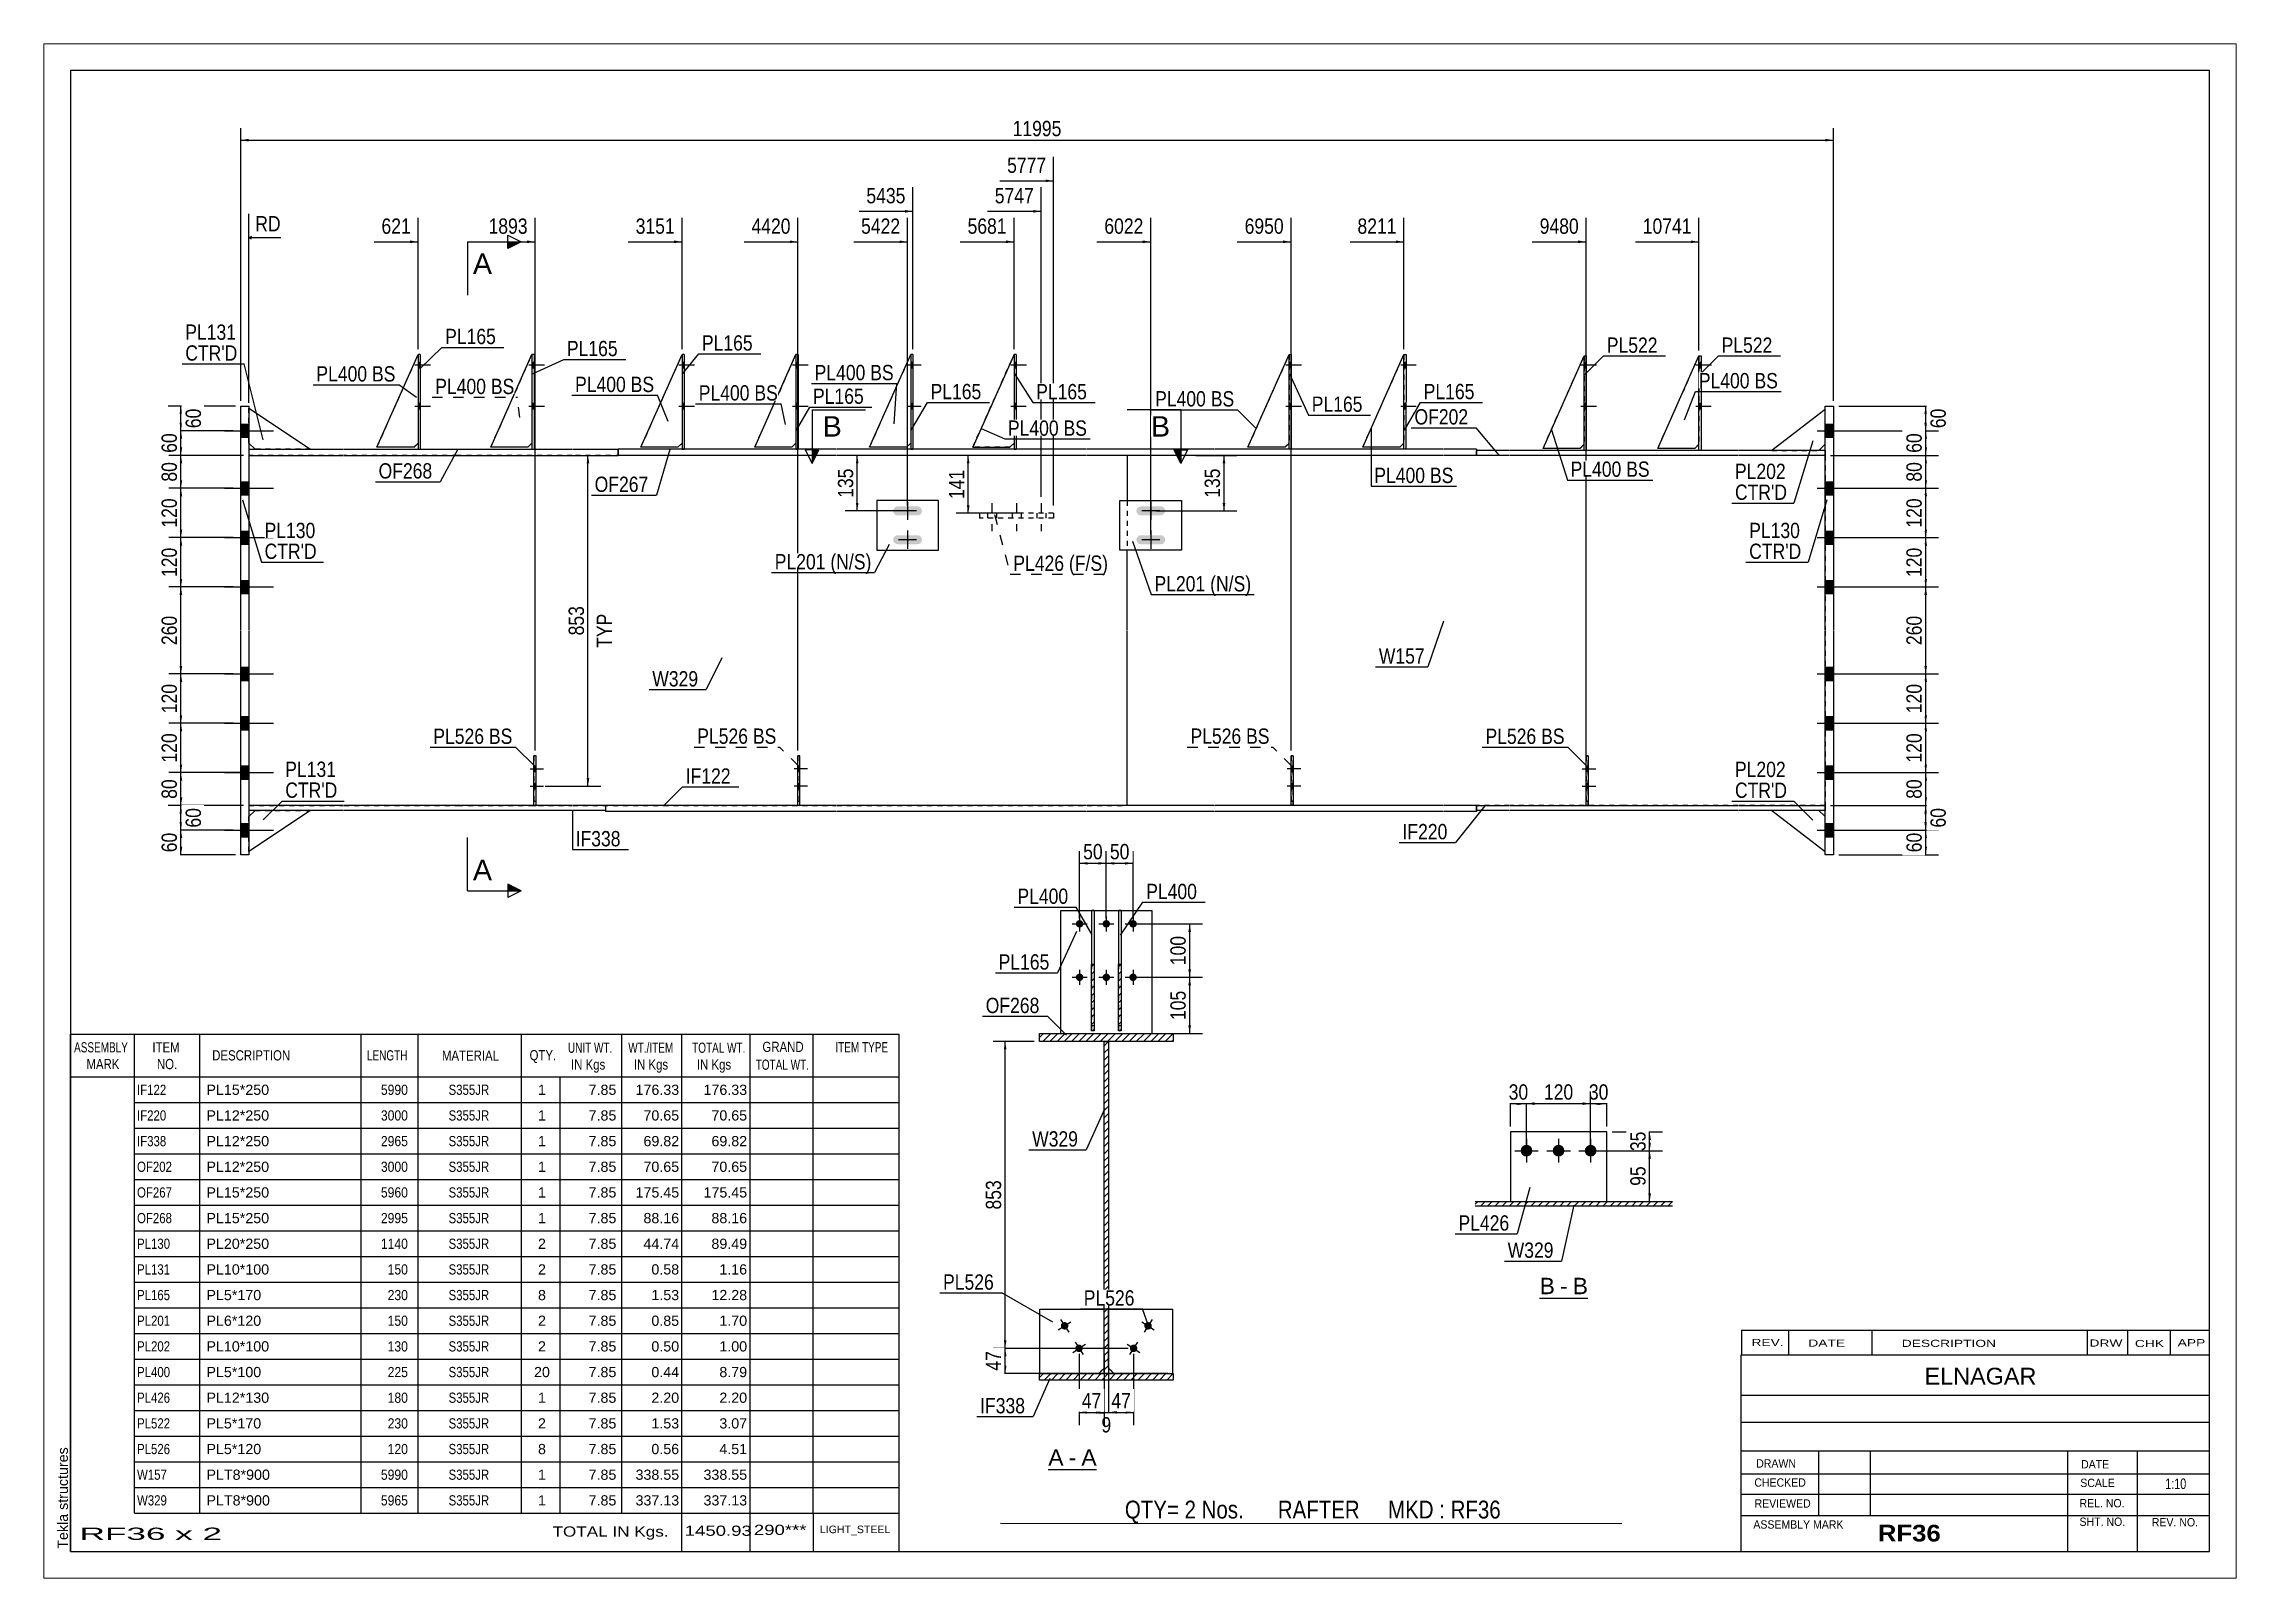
# Paper-space layout 'Layout1' of a CAD drawing. Header units: millimetres. Extents: x 0 to 410, y 0 to 287.
# The model-space entities are those that its viewports show. They can reach past a viewport. Long polylines and large blocks are cut down to what shows.
import ezdxf

# ---------------------------------------------------------------- set-up
doc = ezdxf.new("R2010")
doc.units = ezdxf.units.MM
doc.linetypes.add('DXK_LINE_DOT1', pattern=[1.8814, 0.9407, -0.9407])
doc.linetypes.add('DXK_LINE_DOT2', pattern=[3.9198, 1.9599, -1.9599])
doc.layers.add('Viewport layer', color=7, linetype='Continuous', plot=False)
doc.styles.add('Arial', font='ARIAL.TTF', dxfattribs={"height": 0.2})
doc.styles.add('Arial Bold', font='ARIALBD.TTF', dxfattribs={"height": 0.2})
doc.styles.add('Arial Narrow', font='ARIALN.TTF', dxfattribs={"height": 0.2})

# ---------------------------------------------------------------- blocks, each defined once
blk = doc.blocks.new('Unknown-623473180-1210')
at = {"color": 5, "linetype": 'Continuous'}
for p, q in [((405, 282), (5, 282)), ((5, 282), (5, 5)), ((405, 5), (405, 282)), ((5, 5), (405, 5))]:
    blk.add_line(p, q, dxfattribs=at)
at = {"color": 174, "linetype": 'Continuous', "style": 'Arial'}
blk.add_text('Tekla structures', height=1.9102, rotation=90, dxfattribs=at).set_placement((4.5, 5.5))
blk = doc.blocks.new('Unknown-623473180-12 - 3390')
at = {"color": 7, "linetype": 'Continuous'}
blk.add_line((279.74, 52.37), (288.77, 52.37), dxfattribs=at)
at = {"color": 0, "linetype": 'Continuous'}
blk.add_wipeout([(282.59, 53.12), (282.59, 56.32), (279.74, 56.32), (279.74, 53.12)], dxfattribs=at)
blk.add_wipeout([(284.97, 53.12), (284.97, 56.32), (283.55, 56.32), (283.55, 53.12)], dxfattribs=at)
at = {"color": 96, "linetype": 'Continuous', "style": 'Arial'}
blk.add_text('B', height=3.06, dxfattribs=at).set_placement((279.74, 53.12))
at = {"color": 0, "linetype": 'Continuous'}
blk.add_wipeout([(288.77, 53.12), (288.77, 56.32), (285.93, 56.32), (285.93, 53.12)], dxfattribs=at)
at = {"color": 96, "linetype": 'Continuous', "style": 'Arial'}
for s, p in [('-', (283.55, 53.12)), ('B', (285.93, 53.12))]:
    blk.add_text(s, height=3.06, dxfattribs=at).set_placement(p)
blk = doc.blocks.new('Unknown-623473180-15 - 1231')
at = {"color": 7, "linetype": 'Continuous'}
blk.add_line((187.85, 20.31), (196.88, 20.31), dxfattribs=at)
at = {"color": 0, "linetype": 'Continuous'}
blk.add_wipeout([(190.69, 21.06), (190.69, 24.26), (187.85, 24.26), (187.85, 21.06)], dxfattribs=at)
blk.add_wipeout([(193.08, 21.06), (193.08, 24.26), (191.65, 24.26), (191.65, 21.06)], dxfattribs=at)
at = {"color": 96, "linetype": 'Continuous', "style": 'Arial'}
blk.add_text('A', height=3.06, dxfattribs=at).set_placement((187.85, 21.06))
at = {"color": 0, "linetype": 'Continuous'}
blk.add_wipeout([(196.88, 21.06), (196.88, 24.26), (194.04, 24.26), (194.04, 21.06)], dxfattribs=at)
at = {"color": 96, "linetype": 'Continuous', "style": 'Arial'}
for s, p in [('-', (191.65, 21.06)), ('A', (194.04, 21.06))]:
    blk.add_text(s, height=3.06, dxfattribs=at).set_placement(p)
blk = doc.blocks.new('Part-623473180-1536 - 1485')
at = {"color": 2, "linetype": 'Continuous'}
for p, q in [((38.36, 211.17), (56.05, 211.17)), ((38.36, 211.17), (38.36, 210.02)), ((38.36, 210.02), (56.05, 210.02)), ((56.15, 211.17), (77.34, 211.17)), ((56.15, 210.02), (77.34, 210.02)), ((77.44, 211.17), (98.82, 211.17)), ((77.44, 210.02), (98.82, 210.02)), ((98.92, 211.17), (107.38, 211.17)), ((98.92, 210.02), (107.38, 210.02)), ((107.38, 211.17), (107.38, 210.02))]:
    blk.add_line(p, q, dxfattribs=at)
blk = doc.blocks.new('Bolt-623473180-1616 - 1485')
at = {"linetype": 'Continuous'}
for points in [[(309.92, 226.4), (309.92, 227.48), (309.54, 227.48), (309.54, 226.4)], [(309.92, 226.4), (309.92, 227.48), (309.54, 227.48), (309.54, 226.4)], [(309.92, 226.4), (309.92, 227.48), (309.54, 227.48), (309.54, 226.4)], [(309.92, 218.71), (309.92, 219.79), (309.54, 219.79), (309.54, 218.71)], [(309.92, 218.71), (309.92, 219.79), (309.54, 219.79), (309.54, 218.71)], [(309.92, 218.71), (309.92, 219.79), (309.54, 219.79), (309.54, 218.71)]]:
    blk.add_hatch(color=3, dxfattribs=at).paths.add_polyline_path(points)
at = {"color": 3, "linetype": 'Continuous'}
for p, q in [((308.92, 226.94), (311.85, 226.94)), ((308.92, 226.94), (311.85, 226.94)), ((308.92, 226.94), (311.85, 226.94)), ((309.54, 227.48), (309.92, 227.48)), ((309.54, 227.48), (309.92, 227.48)), ((309.54, 227.48), (309.92, 227.48)), ((309.54, 226.4), (309.92, 226.4)), ((309.54, 226.4), (309.92, 226.4)), ((309.54, 226.4), (309.92, 226.4)), ((308.92, 219.25), (311.84, 219.25)), ((308.92, 219.25), (311.84, 219.25)), ((308.92, 219.25), (311.84, 219.25)), ((309.54, 219.79), (309.92, 219.79)), ((309.54, 219.79), (309.92, 219.79)), ((309.54, 219.79), (309.92, 219.79)), ((309.54, 218.71), (309.92, 218.71)), ((309.54, 218.71), (309.92, 218.71)), ((309.54, 218.71), (309.92, 218.71))]:
    blk.add_line(p, q, dxfattribs=at)
blk = doc.blocks.new('Part-623473180-1509 - 1485')
at = {"color": 2, "linetype": 'Continuous'}
for p, q in [((274.11, 210.94), (267.96, 210.94)), ((267.96, 210.02), (267.96, 210.94)), ((274.11, 210.02), (267.96, 210.02)), ((295.59, 210.94), (274.21, 210.94)), ((295.59, 210.02), (274.21, 210.02)), ((316.88, 210.94), (295.69, 210.94)), ((316.88, 210.02), (295.69, 210.02)), ((333.14, 210.94), (316.98, 210.94)), ((333.14, 210.02), (316.98, 210.02)), ((333.14, 210.94), (333.14, 210.02))]:
    blk.add_line(p, q, dxfattribs=at)
blk = doc.blocks.new('Part-623473180-1755 - 1485')
at = {"color": 2, "linetype": 'Continuous'}
for p, q in [((132.96, 211.56), (140.66, 228.86)), ((139.88, 211.55), (132.96, 211.56)), ((140.65, 212.32), (139.88, 211.55))]:
    blk.add_line(p, q, dxfattribs=at)
at = {"color": 7, "linetype": 'DXK_LINE_DOT1'}
blk.add_line((140.66, 228.86), (140.65, 212.32), dxfattribs=at)
blk = doc.blocks.new('Part-623473180-1775 - 1485')
at = {"color": 2, "linetype": 'Continuous'}
for p, q in [((232.89, 211.17), (232.89, 228.86)), ((232.89, 228.86), (233.27, 228.86)), ((233.27, 228.86), (233.27, 211.17))]:
    blk.add_line(p, q, dxfattribs=at)
at = {"color": 7, "linetype": 'DXK_LINE_DOT1'}
blk.add_line((233.27, 211.17), (232.89, 211.17), dxfattribs=at)
blk = doc.blocks.new('Part-623473180-1514 - 1485')
at = {"color": 2, "linetype": 'Continuous'}
for p, q in [((126.71, 211.17), (107.38, 211.17)), ((107.38, 210.02), (107.38, 211.17)), ((126.71, 210.02), (107.38, 210.02)), ((148.18, 211.17), (126.81, 211.17)), ((148.18, 210.02), (126.81, 210.02)), ((194.99, 211.17), (148.28, 211.17)), ((194.99, 210.02), (148.28, 210.02)), ((218.94, 211.17), (195.09, 211.17)), ((218.94, 210.02), (195.09, 210.02)), ((240.41, 211.17), (219.04, 211.17)), ((240.41, 210.02), (219.04, 210.02)), ((261.71, 211.17), (240.51, 211.17)), ((261.71, 210.02), (240.51, 210.02)), ((267.96, 211.17), (261.81, 211.17)), ((267.96, 210.02), (261.81, 210.02)), ((267.96, 211.17), (267.96, 210.02))]:
    blk.add_line(p, q, dxfattribs=at)
blk = doc.blocks.new('Bolt-623473180-1613 - 1485')
at = {"linetype": 'Continuous'}
for points in [[(91.68, 226.4), (91.68, 227.48), (91.29, 227.48), (91.29, 226.4)], [(91.68, 226.4), (91.68, 227.48), (91.29, 227.48), (91.29, 226.4)], [(91.68, 226.4), (91.68, 227.48), (91.29, 227.48), (91.29, 226.4)], [(91.68, 218.71), (91.68, 219.79), (91.29, 219.79), (91.29, 218.71)], [(91.68, 218.71), (91.68, 219.79), (91.29, 219.79), (91.29, 218.71)], [(91.68, 218.71), (91.68, 219.79), (91.29, 219.79), (91.29, 218.71)]]:
    blk.add_hatch(color=3, dxfattribs=at).paths.add_polyline_path(points)
at = {"color": 3, "linetype": 'Continuous'}
for p, q in [((90.68, 226.94), (93.6, 226.94)), ((90.68, 226.94), (93.6, 226.94)), ((90.68, 226.94), (93.6, 226.94)), ((91.29, 227.48), (91.68, 227.48)), ((91.29, 227.48), (91.68, 227.48)), ((91.29, 227.48), (91.68, 227.48)), ((91.29, 226.4), (91.68, 226.4)), ((91.29, 226.4), (91.68, 226.4)), ((91.29, 226.4), (91.68, 226.4)), ((90.68, 219.25), (93.6, 219.25)), ((90.68, 219.25), (93.6, 219.25)), ((90.68, 219.25), (93.6, 219.25)), ((91.29, 219.79), (91.68, 219.79)), ((91.29, 219.79), (91.68, 219.79)), ((91.29, 219.79), (91.68, 219.79)), ((91.29, 218.71), (91.68, 218.71)), ((91.29, 218.71), (91.68, 218.71)), ((91.29, 218.71), (91.68, 218.71))]:
    blk.add_line(p, q, dxfattribs=at)
blk = doc.blocks.new('Bolt-623473180-1618 - 1485')
at = {"linetype": 'Continuous'}
for points in [[(141.41, 150.88), (141.41, 151.96), (141.03, 151.96), (141.03, 150.88)], [(141.41, 147.65), (141.41, 148.72), (141.03, 148.72), (141.03, 147.65)]]:
    blk.add_hatch(color=3, dxfattribs=at).paths.add_polyline_path(points)
at = {"color": 3, "linetype": 'Continuous'}
for p, q in [((141.03, 151.96), (141.41, 151.96)), ((140.3, 151.42), (142.84, 151.42)), ((140.3, 148.19), (142.83, 148.18)), ((141.03, 150.88), (141.41, 150.88)), ((141.03, 148.72), (141.41, 148.72)), ((141.03, 147.65), (141.41, 147.65))]:
    blk.add_line(p, q, dxfattribs=at)
blk = doc.blocks.new('Part-623473180-1885 - 1485')
at = {"color": 2, "linetype": 'Continuous'}
for p, q in [((323.14, 143.61), (333.14, 135.92)), ((333.14, 142.45), (331.98, 143.61))]:
    blk.add_line(p, q, dxfattribs=at)
at = {"color": 7, "linetype": 'DXK_LINE_DOT1'}
for p, q in [((331.98, 143.61), (323.14, 143.61)), ((333.14, 135.92), (333.14, 142.45))]:
    blk.add_line(p, q, dxfattribs=at)
blk = doc.blocks.new('Part-623473180-1750 - 1485')
at = {"color": 2, "linetype": 'Continuous'}
for p, q in [((141.03, 144.57), (141.03, 153.8)), ((141.41, 153.8), (141.03, 153.8)), ((141.41, 144.57), (141.41, 153.8)), ((141.03, 144.57), (141.41, 144.57))]:
    blk.add_line(p, q, dxfattribs=at)
at = {"color": 7, "linetype": 'DXK_LINE_DOT1'}
blk.add_line((141.03, 145.34), (141.41, 145.34), dxfattribs=at)
blk = doc.blocks.new('Part-623473180-1558 - 1485')
at = {"color": 7, "linetype": 'DXK_LINE_DOT1'}
for p, q in [((56.05, 210.02), (38.36, 210.02)), ((38.36, 210.02), (38.36, 177.32)), ((77.34, 210.02), (56.15, 210.02)), ((98.82, 210.02), (77.44, 210.02)), ((126.71, 210.02), (98.92, 210.02)), ((148.18, 210.02), (126.81, 210.02)), ((194.99, 210.02), (148.28, 210.02)), ((202.63, 210.02), (195.09, 210.02)), ((202.63, 201.55), (202.63, 192.32)), ((38.36, 177.22), (38.36, 144.53)), ((38.36, 144.53), (56.05, 144.53)), ((56.15, 144.53), (77.34, 144.53)), ((77.44, 144.53), (98.82, 144.53)), ((98.92, 144.53), (126.71, 144.53)), ((126.81, 144.53), (148.18, 144.53)), ((148.28, 144.53), (194.99, 144.53)), ((195.09, 144.53), (202.63, 144.53))]:
    blk.add_line(p, q, dxfattribs=at)
at = {"color": 2, "linetype": 'Continuous'}
for p, q in [((202.63, 210.02), (202.63, 201.55)), ((202.63, 177.32), (202.63, 192.32)), ((202.63, 144.53), (202.63, 177.22))]:
    blk.add_line(p, q, dxfattribs=at)
blk = doc.blocks.new('Part-623473180-1708 - 1485')
at = {"color": 2, "linetype": 'Continuous'}
for p, q in [((91.68, 228.86), (91.29, 228.86)), ((91.29, 228.86), (91.29, 211.17)), ((91.68, 228.86), (91.67, 211.17))]:
    blk.add_line(p, q, dxfattribs=at)
at = {"color": 7, "linetype": 'DXK_LINE_DOT1'}
blk.add_line((91.29, 211.17), (91.67, 211.17), dxfattribs=at)
blk = doc.blocks.new('Part-623473180-1580 - 1485')
at = {"color": 2, "linetype": 'Continuous'}
for p, q in [((267.96, 143.61), (267.96, 144.53)), ((267.96, 144.53), (274.11, 144.53)), ((274.11, 143.61), (267.96, 143.61)), ((274.21, 144.53), (295.59, 144.53)), ((295.59, 143.61), (274.21, 143.61)), ((295.69, 144.53), (316.88, 144.53)), ((316.88, 143.61), (295.69, 143.61)), ((316.98, 144.53), (333.14, 144.53)), ((333.14, 143.61), (316.98, 143.61)), ((333.14, 144.53), (333.14, 143.61))]:
    blk.add_line(p, q, dxfattribs=at)
blk = doc.blocks.new('Part-623473180-1718 - 1485')
at = {"color": 2, "linetype": 'Continuous'}
for p, q in [((254.36, 211.17), (254.36, 228.86)), ((254.36, 228.86), (254.75, 228.86)), ((254.75, 228.86), (254.74, 211.17))]:
    blk.add_line(p, q, dxfattribs=at)
at = {"color": 7, "linetype": 'DXK_LINE_DOT1'}
blk.add_line((254.74, 211.17), (254.36, 211.17), dxfattribs=at)
blk = doc.blocks.new('Part-623473180-9657 - 1485')
at = {"color": 2, "linetype": 'Continuous'}
for p, q in [((167.3, 201.55), (155.76, 201.55)), ((155.76, 201.55), (155.76, 192.32)), ((167.3, 192.32), (167.3, 201.55)), ((155.76, 192.32), (167.3, 192.32))]:
    blk.add_line(p, q, dxfattribs=at)
blk = doc.blocks.new('Part-623473180-1740 - 1485')
at = {"color": 2, "linetype": 'Continuous'}
for p, q in [((309.54, 210.94), (309.54, 228.63)), ((309.54, 228.63), (309.92, 228.63)), ((309.92, 228.63), (309.92, 210.94))]:
    blk.add_line(p, q, dxfattribs=at)
at = {"color": 7, "linetype": 'DXK_LINE_DOT1'}
blk.add_line((309.92, 210.94), (309.54, 210.94), dxfattribs=at)
blk = doc.blocks.new('Part-623473180-9661 - 1485')
at = {"color": 7, "linetype": 'DXK_LINE_DOT1'}
for p, q in [((154.44, 211.56), (162.13, 228.86)), ((162.13, 228.86), (162.13, 212.32)), ((161.36, 211.55), (154.44, 211.56)), ((162.13, 212.32), (161.36, 211.55))]:
    blk.add_line(p, q, dxfattribs=at)
blk = doc.blocks.new('Bolt-623473180-1612 - 1485')
at = {"linetype": 'Continuous'}
for points in [[(141.04, 226.4), (141.04, 227.48), (140.66, 227.48), (140.66, 226.4)], [(141.04, 226.4), (141.04, 227.48), (140.66, 227.48), (140.66, 226.4)], [(141.04, 226.4), (141.04, 227.48), (140.66, 227.48), (140.66, 226.4)], [(141.04, 218.71), (141.04, 219.79), (140.65, 219.79), (140.65, 218.71)], [(141.04, 218.71), (141.04, 219.79), (140.65, 219.79), (140.65, 218.71)], [(141.04, 218.71), (141.04, 219.79), (140.65, 219.79), (140.65, 218.71)]]:
    blk.add_hatch(color=3, dxfattribs=at).paths.add_polyline_path(points)
at = {"color": 3, "linetype": 'Continuous'}
for p, q in [((140.04, 226.94), (142.96, 226.94)), ((140.04, 226.94), (142.96, 226.94)), ((140.04, 226.94), (142.96, 226.94)), ((140.66, 227.48), (141.04, 227.48)), ((140.66, 227.48), (141.04, 227.48)), ((140.66, 227.48), (141.04, 227.48)), ((140.66, 226.4), (141.04, 226.4)), ((140.66, 226.4), (141.04, 226.4)), ((140.66, 226.4), (141.04, 226.4)), ((140.04, 219.25), (142.96, 219.25)), ((140.04, 219.25), (142.96, 219.25)), ((140.04, 219.25), (142.96, 219.25)), ((140.65, 219.79), (141.04, 219.79)), ((140.65, 219.79), (141.04, 219.79)), ((140.65, 219.79), (141.04, 219.79)), ((140.65, 218.71), (141.04, 218.71)), ((140.65, 218.71), (141.04, 218.71)), ((140.65, 218.71), (141.04, 218.71))]:
    blk.add_line(p, q, dxfattribs=at)
blk = doc.blocks.new('Bolt-623473180-1614 - 1485')
at = {"linetype": 'Continuous'}
for points in [[(181.82, 226.4), (181.82, 227.48), (181.44, 227.48), (181.44, 226.4)], [(181.82, 226.4), (181.82, 227.48), (181.44, 227.48), (181.44, 226.4)], [(181.82, 226.4), (181.82, 227.48), (181.44, 227.48), (181.44, 226.4)], [(181.82, 218.71), (181.82, 219.79), (181.44, 219.79), (181.44, 218.71)], [(181.82, 218.71), (181.82, 219.79), (181.44, 219.79), (181.44, 218.71)], [(181.82, 218.71), (181.82, 219.79), (181.44, 219.79), (181.44, 218.71)]]:
    blk.add_hatch(color=3, dxfattribs=at).paths.add_polyline_path(points)
at = {"color": 3, "linetype": 'Continuous'}
for p, q in [((180.82, 226.94), (183.75, 226.94)), ((180.82, 226.94), (183.75, 226.94)), ((180.82, 226.94), (183.75, 226.94)), ((181.44, 227.48), (181.82, 227.48)), ((181.44, 227.48), (181.82, 227.48)), ((181.44, 227.48), (181.82, 227.48)), ((181.44, 226.4), (181.82, 226.4)), ((181.44, 226.4), (181.82, 226.4)), ((181.44, 226.4), (181.82, 226.4)), ((180.82, 219.25), (183.74, 219.25)), ((180.82, 219.25), (183.74, 219.25)), ((180.82, 219.25), (183.74, 219.25)), ((181.44, 219.79), (181.82, 219.79)), ((181.44, 219.79), (181.82, 219.79)), ((181.44, 219.79), (181.82, 219.79)), ((181.44, 218.71), (181.82, 218.71)), ((181.44, 218.71), (181.82, 218.71)), ((181.44, 218.71), (181.82, 218.71))]:
    blk.add_line(p, q, dxfattribs=at)
blk = doc.blocks.new('Bolt-623473180-1615 - 1485')
at = {"linetype": 'Continuous'}
for points in [[(254.75, 226.4), (254.75, 227.48), (254.36, 227.48), (254.36, 226.4)], [(254.75, 226.4), (254.75, 227.48), (254.36, 227.48), (254.36, 226.4)], [(254.75, 226.4), (254.75, 227.48), (254.36, 227.48), (254.36, 226.4)], [(254.75, 218.71), (254.75, 219.79), (254.36, 219.79), (254.36, 218.71)], [(254.75, 218.71), (254.75, 219.79), (254.36, 219.79), (254.36, 218.71)], [(254.75, 218.71), (254.75, 219.79), (254.36, 219.79), (254.36, 218.71)]]:
    blk.add_hatch(color=3, dxfattribs=at).paths.add_polyline_path(points)
at = {"color": 3, "linetype": 'Continuous'}
for p, q in [((253.75, 226.94), (256.67, 226.94)), ((253.75, 226.94), (256.67, 226.94)), ((253.75, 226.94), (256.67, 226.94)), ((254.36, 227.48), (254.75, 227.48)), ((254.36, 227.48), (254.75, 227.48)), ((254.36, 227.48), (254.75, 227.48)), ((254.36, 226.4), (254.75, 226.4)), ((254.36, 226.4), (254.75, 226.4)), ((254.36, 226.4), (254.75, 226.4)), ((253.75, 219.25), (256.67, 219.25)), ((253.75, 219.25), (256.67, 219.25)), ((253.75, 219.25), (256.67, 219.25)), ((254.36, 219.79), (254.75, 219.79)), ((254.36, 219.79), (254.75, 219.79)), ((254.36, 219.79), (254.75, 219.79)), ((254.36, 218.71), (254.75, 218.71)), ((254.36, 218.71), (254.75, 218.71)), ((254.36, 218.71), (254.75, 218.71))]:
    blk.add_line(p, q, dxfattribs=at)
blk = doc.blocks.new('Part-623473180-1745 - 1485')
at = {"color": 2, "linetype": 'Continuous'}
for p, q in [((70.38, 228.86), (70, 228.86)), ((70, 228.86), (70, 211.17)), ((70.38, 228.86), (70.38, 211.17))]:
    blk.add_line(p, q, dxfattribs=at)
at = {"color": 7, "linetype": 'DXK_LINE_DOT1'}
blk.add_line((70, 211.17), (70.38, 211.17), dxfattribs=at)
blk = doc.blocks.new('Part-623473180-1681 - 1485')
at = {"color": 2, "linetype": 'Continuous'}
for p, q in [((83.6, 211.56), (91.29, 228.86)), ((90.52, 211.55), (83.6, 211.56)), ((91.29, 212.32), (90.52, 211.55))]:
    blk.add_line(p, q, dxfattribs=at)
at = {"color": 7, "linetype": 'DXK_LINE_DOT1'}
blk.add_line((91.29, 228.86), (91.29, 212.32), dxfattribs=at)
blk = doc.blocks.new('Bolt-623473180-1617 - 1485')
at = {"linetype": 'Continuous'}
for points in [[(70.38, 226.4), (70.38, 227.48), (70, 227.48), (70, 226.4)], [(70.38, 226.4), (70.38, 227.48), (70, 227.48), (70, 226.4)], [(70.38, 226.4), (70.38, 227.48), (70, 227.48), (70, 226.4)], [(70.38, 218.71), (70.38, 219.79), (70, 219.79), (70, 218.71)], [(70.38, 218.71), (70.38, 219.79), (70, 219.79), (70, 218.71)], [(70.38, 218.71), (70.38, 219.79), (70, 219.79), (70, 218.71)]]:
    blk.add_hatch(color=3, dxfattribs=at).paths.add_polyline_path(points)
at = {"color": 3, "linetype": 'Continuous'}
for p, q in [((69.38, 226.94), (72.31, 226.94)), ((69.38, 226.94), (72.31, 226.94)), ((69.38, 226.94), (72.31, 226.94)), ((70, 227.48), (70.38, 227.48)), ((70, 227.48), (70.38, 227.48)), ((70, 227.48), (70.38, 227.48)), ((70, 226.4), (70.38, 226.4)), ((70, 226.4), (70.38, 226.4)), ((70, 226.4), (70.38, 226.4)), ((69.38, 219.25), (72.3, 219.25)), ((69.38, 219.25), (72.3, 219.25)), ((69.38, 219.25), (72.3, 219.25)), ((70, 219.79), (70.38, 219.79)), ((70, 219.79), (70.38, 219.79)), ((70, 219.79), (70.38, 219.79)), ((70, 218.71), (70.38, 218.71)), ((70, 218.71), (70.38, 218.71)), ((70, 218.71), (70.38, 218.71))]:
    blk.add_line(p, q, dxfattribs=at)
blk = doc.blocks.new('Part-623473180-1800 - 1485')
at = {"color": 2, "linetype": 'Continuous'}
for p, q in [((119.75, 228.86), (119.36, 228.86)), ((119.36, 228.86), (119.36, 211.17)), ((119.75, 228.86), (119.74, 211.17))]:
    blk.add_line(p, q, dxfattribs=at)
at = {"color": 7, "linetype": 'DXK_LINE_DOT1'}
blk.add_line((119.36, 211.17), (119.74, 211.17), dxfattribs=at)
blk = doc.blocks.new('Bolt-623473180-1623 - 1485')
at = {"linetype": 'Continuous'}
for points in [[(233.27, 226.4), (233.27, 227.48), (232.89, 227.48), (232.89, 226.4)], [(233.27, 226.4), (233.27, 227.48), (232.89, 227.48), (232.89, 226.4)], [(233.27, 226.4), (233.27, 227.48), (232.89, 227.48), (232.89, 226.4)], [(233.27, 218.71), (233.27, 219.79), (232.89, 219.79), (232.89, 218.71)], [(233.27, 218.71), (233.27, 219.79), (232.89, 219.79), (232.89, 218.71)], [(233.27, 218.71), (233.27, 219.79), (232.89, 219.79), (232.89, 218.71)]]:
    blk.add_hatch(color=3, dxfattribs=at).paths.add_polyline_path(points)
at = {"color": 3, "linetype": 'Continuous'}
for p, q in [((232.27, 226.94), (235.2, 226.94)), ((232.27, 226.94), (235.2, 226.94)), ((232.27, 226.94), (235.2, 226.94)), ((232.89, 227.48), (233.27, 227.48)), ((232.89, 227.48), (233.27, 227.48)), ((232.89, 227.48), (233.27, 227.48)), ((232.89, 226.4), (233.27, 226.4)), ((232.89, 226.4), (233.27, 226.4)), ((232.89, 226.4), (233.27, 226.4)), ((232.27, 219.25), (235.19, 219.25)), ((232.27, 219.25), (235.19, 219.25)), ((232.27, 219.25), (235.19, 219.25)), ((232.89, 219.79), (233.27, 219.79)), ((232.89, 219.79), (233.27, 219.79)), ((232.89, 219.79), (233.27, 219.79)), ((232.89, 218.71), (233.27, 218.71)), ((232.89, 218.71), (233.27, 218.71)), ((232.89, 218.71), (233.27, 218.71))]:
    blk.add_line(p, q, dxfattribs=at)
blk = doc.blocks.new('Bolt-623473180-1626 - 1485')
at = {"linetype": 'Continuous'}
for points in [[(288.45, 226.4), (288.45, 227.48), (288.06, 227.48), (288.06, 226.4)], [(288.45, 226.4), (288.45, 227.48), (288.06, 227.48), (288.06, 226.4)], [(288.45, 226.4), (288.45, 227.48), (288.06, 227.48), (288.06, 226.4)], [(288.45, 218.71), (288.45, 219.79), (288.06, 219.79), (288.06, 218.71)], [(288.45, 218.71), (288.45, 219.79), (288.06, 219.79), (288.06, 218.71)], [(288.45, 218.71), (288.45, 219.79), (288.06, 219.79), (288.06, 218.71)]]:
    blk.add_hatch(color=3, dxfattribs=at).paths.add_polyline_path(points)
at = {"color": 3, "linetype": 'Continuous'}
for p, q in [((287.45, 226.94), (290.37, 226.94)), ((287.45, 226.94), (290.37, 226.94)), ((287.45, 226.94), (290.37, 226.94)), ((288.06, 227.48), (288.45, 227.48)), ((288.06, 227.48), (288.45, 227.48)), ((288.06, 227.48), (288.45, 227.48)), ((288.06, 226.4), (288.45, 226.4)), ((288.06, 226.4), (288.45, 226.4)), ((288.06, 226.4), (288.45, 226.4)), ((287.45, 219.25), (290.37, 219.25)), ((287.45, 219.25), (290.37, 219.25)), ((287.45, 219.25), (290.37, 219.25)), ((288.06, 219.79), (288.45, 219.79)), ((288.06, 219.79), (288.45, 219.79)), ((288.06, 219.79), (288.45, 219.79)), ((288.06, 218.71), (288.45, 218.71)), ((288.06, 218.71), (288.45, 218.71)), ((288.06, 218.71), (288.45, 218.71))]:
    blk.add_line(p, q, dxfattribs=at)
blk = doc.blocks.new('Bolt-623473180-1628 - 1485')
at = {"linetype": 'Continuous'}
for points in [[(119.75, 226.4), (119.75, 227.48), (119.36, 227.48), (119.36, 226.4)], [(119.75, 226.4), (119.75, 227.48), (119.36, 227.48), (119.36, 226.4)], [(119.75, 226.4), (119.75, 227.48), (119.36, 227.48), (119.36, 226.4)], [(119.75, 218.71), (119.75, 219.79), (119.36, 219.79), (119.36, 218.71)], [(119.75, 218.71), (119.75, 219.79), (119.36, 219.79), (119.36, 218.71)], [(119.75, 218.71), (119.75, 219.79), (119.36, 219.79), (119.36, 218.71)]]:
    blk.add_hatch(color=3, dxfattribs=at).paths.add_polyline_path(points)
at = {"color": 3, "linetype": 'Continuous'}
for p, q in [((118.75, 226.94), (121.67, 226.94)), ((118.75, 226.94), (121.67, 226.94)), ((118.75, 226.94), (121.67, 226.94)), ((119.36, 227.48), (119.75, 227.48)), ((119.36, 227.48), (119.75, 227.48)), ((119.36, 227.48), (119.75, 227.48)), ((119.36, 226.4), (119.75, 226.4)), ((119.36, 226.4), (119.75, 226.4)), ((119.36, 226.4), (119.75, 226.4)), ((118.75, 219.25), (121.67, 219.25)), ((118.75, 219.25), (121.67, 219.25)), ((118.75, 219.25), (121.67, 219.25)), ((119.36, 219.79), (119.75, 219.79)), ((119.36, 219.79), (119.75, 219.79)), ((119.36, 219.79), (119.75, 219.79)), ((119.36, 218.71), (119.75, 218.71)), ((119.36, 218.71), (119.75, 218.71)), ((119.36, 218.71), (119.75, 218.71))]:
    blk.add_line(p, q, dxfattribs=at)
blk = doc.blocks.new('Bolt-623473180-1629 - 1485')
at = {"linetype": 'Continuous'}
for points in [[(333.14, 215.86), (333.14, 213.4), (334.67, 213.4), (334.67, 215.86)], [(333.14, 215.86), (333.14, 213.4), (334.67, 213.4), (334.67, 215.86)], [(333.14, 205.09), (333.14, 202.63), (334.67, 202.63), (334.67, 205.09)], [(333.14, 205.09), (333.14, 202.63), (334.67, 202.63), (334.67, 205.09)], [(333.14, 195.86), (333.14, 193.4), (334.67, 193.4), (334.67, 195.86)], [(333.14, 195.86), (333.14, 193.4), (334.67, 193.4), (334.67, 195.86)], [(333.14, 186.63), (333.14, 184.17), (334.67, 184.17), (334.67, 186.63)], [(333.14, 186.63), (333.14, 184.17), (334.67, 184.17), (334.67, 186.63)], [(333.14, 170.38), (333.14, 167.92), (334.67, 167.92), (334.67, 170.38)], [(333.14, 170.38), (333.14, 167.92), (334.67, 167.92), (334.67, 170.38)], [(333.14, 161.15), (333.14, 158.68), (334.67, 158.68), (334.67, 161.15)], [(333.14, 161.15), (333.14, 158.68), (334.67, 158.68), (334.67, 161.15)], [(333.14, 151.92), (333.14, 149.45), (334.67, 149.45), (334.67, 151.92)], [(333.14, 151.92), (333.14, 149.45), (334.67, 149.45), (334.67, 151.92)], [(333.14, 141.15), (333.14, 138.68), (334.67, 138.68), (334.67, 141.15)], [(333.14, 141.15), (333.14, 138.68), (334.67, 138.68), (334.67, 141.15)]]:
    blk.add_hatch(color=3, dxfattribs=at).paths.add_polyline_path(points)
at = {"color": 3, "linetype": 'Continuous'}
for p, q in [((331.62, 214.63), (340.83, 214.63)), ((331.62, 214.63), (340.83, 214.63)), ((333.14, 215.86), (334.67, 215.86)), ((333.14, 215.86), (334.67, 215.86)), ((333.14, 213.4), (334.67, 213.4)), ((333.14, 213.4), (334.67, 213.4)), ((333.14, 205.09), (334.67, 205.09)), ((333.14, 205.09), (334.67, 205.09)), ((331.62, 203.86), (340.83, 203.86)), ((331.62, 203.86), (340.83, 203.86)), ((333.14, 202.63), (334.67, 202.63)), ((333.14, 202.63), (334.67, 202.63)), ((331.62, 194.63), (340.83, 194.63)), ((331.62, 194.63), (340.83, 194.63)), ((333.14, 195.86), (334.67, 195.86)), ((333.14, 195.86), (334.67, 195.86)), ((333.14, 193.4), (334.67, 193.4)), ((333.14, 193.4), (334.67, 193.4)), ((331.62, 185.4), (340.83, 185.4)), ((331.62, 185.4), (340.83, 185.4)), ((333.14, 186.63), (334.67, 186.63)), ((333.14, 186.63), (334.67, 186.63)), ((333.14, 184.17), (334.67, 184.17)), ((333.14, 184.17), (334.67, 184.17)), ((331.62, 169.15), (340.83, 169.15)), ((331.62, 169.15), (340.83, 169.15)), ((333.14, 170.38), (334.67, 170.38)), ((333.14, 170.38), (334.67, 170.38)), ((333.14, 167.92), (334.67, 167.92)), ((333.14, 167.92), (334.67, 167.92)), ((331.62, 159.92), (340.83, 159.92)), ((331.62, 159.92), (340.83, 159.92)), ((333.14, 161.15), (334.67, 161.15)), ((333.14, 161.15), (334.67, 161.15)), ((333.14, 158.68), (334.67, 158.68)), ((333.14, 158.68), (334.67, 158.68)), ((333.14, 151.92), (334.67, 151.92)), ((333.14, 151.92), (334.67, 151.92)), ((331.62, 150.68), (340.83, 150.68)), ((331.62, 150.68), (340.83, 150.68)), ((333.14, 149.45), (334.67, 149.45)), ((333.14, 149.45), (334.67, 149.45)), ((331.62, 139.92), (340.83, 139.92)), ((331.62, 139.92), (340.83, 139.92)), ((333.14, 141.15), (334.67, 141.15)), ((333.14, 141.15), (334.67, 141.15)), ((333.14, 138.68), (334.67, 138.68)), ((333.14, 138.68), (334.67, 138.68))]:
    blk.add_line(p, q, dxfattribs=at)
blk = doc.blocks.new('Bolt-623473180-1630 - 1485')
at = {"linetype": 'Continuous'}
for points in [[(36.82, 215.86), (36.82, 213.4), (38.36, 213.4), (38.36, 215.86)], [(36.82, 215.86), (36.82, 213.4), (38.36, 213.4), (38.36, 215.86)], [(36.82, 205.09), (36.82, 202.63), (38.36, 202.63), (38.36, 205.09)], [(36.82, 205.09), (36.82, 202.63), (38.36, 202.63), (38.36, 205.09)], [(36.82, 195.86), (36.82, 193.4), (38.36, 193.4), (38.36, 195.86)], [(36.82, 195.86), (36.82, 193.4), (38.36, 193.4), (38.36, 195.86)], [(36.82, 186.63), (36.82, 184.17), (38.36, 184.17), (38.36, 186.63)], [(36.82, 186.63), (36.82, 184.17), (38.36, 184.17), (38.36, 186.63)], [(36.82, 170.38), (36.82, 167.92), (38.36, 167.92), (38.36, 170.38)], [(36.82, 170.38), (36.82, 167.92), (38.36, 167.92), (38.36, 170.38)], [(36.82, 161.15), (36.82, 158.69), (38.36, 158.69), (38.36, 161.15)], [(36.82, 161.15), (36.82, 158.69), (38.36, 158.69), (38.36, 161.15)], [(36.82, 151.92), (36.82, 149.45), (38.36, 149.45), (38.36, 151.92)], [(36.82, 151.92), (36.82, 149.45), (38.36, 149.45), (38.36, 151.92)], [(36.82, 141.15), (36.82, 138.69), (38.36, 138.69), (38.36, 141.15)], [(36.82, 141.15), (36.82, 138.69), (38.36, 138.69), (38.36, 141.15)]]:
    blk.add_hatch(color=3, dxfattribs=at).paths.add_polyline_path(points)
at = {"color": 3, "linetype": 'Continuous'}
for p, q in [((33.76, 214.63), (42.97, 214.63)), ((33.76, 214.63), (42.97, 214.63)), ((36.82, 215.86), (38.36, 215.86)), ((36.82, 215.86), (38.36, 215.86)), ((36.82, 213.4), (38.36, 213.4)), ((36.82, 213.4), (38.36, 213.4)), ((36.82, 205.09), (38.36, 205.09)), ((36.82, 205.09), (38.36, 205.09)), ((33.76, 203.86), (42.97, 203.86)), ((33.76, 203.86), (42.97, 203.86)), ((36.82, 202.63), (38.36, 202.63)), ((36.82, 202.63), (38.36, 202.63)), ((33.76, 194.63), (42.97, 194.63)), ((33.76, 194.63), (42.97, 194.63)), ((36.82, 195.86), (38.36, 195.86)), ((36.82, 195.86), (38.36, 195.86)), ((36.82, 193.4), (38.36, 193.4)), ((36.82, 193.4), (38.36, 193.4)), ((33.76, 185.4), (42.97, 185.4)), ((33.76, 185.4), (42.97, 185.4)), ((36.82, 186.63), (38.36, 186.63)), ((36.82, 186.63), (38.36, 186.63)), ((36.82, 184.17), (38.36, 184.17)), ((36.82, 184.17), (38.36, 184.17)), ((33.76, 169.15), (42.97, 169.15)), ((33.76, 169.15), (42.97, 169.15)), ((36.82, 170.38), (38.36, 170.38)), ((36.82, 170.38), (38.36, 170.38)), ((36.82, 167.92), (38.36, 167.92)), ((36.82, 167.92), (38.36, 167.92)), ((33.76, 159.92), (42.97, 159.92)), ((33.76, 159.92), (42.97, 159.92)), ((36.82, 161.15), (38.36, 161.15)), ((36.82, 161.15), (38.36, 161.15)), ((36.82, 158.69), (38.36, 158.69)), ((36.82, 158.69), (38.36, 158.69)), ((36.82, 151.92), (38.36, 151.92)), ((36.82, 151.92), (38.36, 151.92)), ((33.76, 150.69), (42.97, 150.69)), ((33.76, 150.69), (42.97, 150.69)), ((36.82, 149.45), (38.36, 149.45)), ((36.82, 149.45), (38.36, 149.45)), ((33.76, 139.92), (42.97, 139.92)), ((33.76, 139.92), (42.97, 139.92)), ((36.82, 141.15), (38.36, 141.15)), ((36.82, 141.15), (38.36, 141.15)), ((36.82, 138.69), (38.36, 138.69)), ((36.82, 138.69), (38.36, 138.69))]:
    blk.add_line(p, q, dxfattribs=at)
blk = doc.blocks.new('Part-623473180-1765 - 1485')
at = {"color": 2, "linetype": 'Continuous'}
for p, q in [((233.26, 144.57), (233.26, 153.8)), ((233.26, 153.8), (233.64, 153.8)), ((233.64, 153.8), (233.64, 144.57)), ((233.64, 144.57), (233.26, 144.57))]:
    blk.add_line(p, q, dxfattribs=at)
at = {"color": 7, "linetype": 'DXK_LINE_DOT1'}
blk.add_line((233.26, 145.34), (233.64, 145.34), dxfattribs=at)
blk = doc.blocks.new('Part-623473180-1637 - 1485')
at = {"color": 2, "linetype": 'Continuous'}
for p, q in [((202.63, 210.02), (202.63, 201.55)), ((202.63, 177.32), (202.63, 192.32)), ((202.63, 144.53), (202.63, 177.22))]:
    blk.add_line(p, q, dxfattribs=at)
at = {"color": 7, "linetype": 'DXK_LINE_DOT1'}
for p, q in [((218.94, 210.02), (202.63, 210.02)), ((240.41, 210.02), (219.04, 210.02)), ((261.71, 210.02), (240.51, 210.02)), ((274.11, 210.02), (261.81, 210.02)), ((295.59, 210.02), (274.21, 210.02)), ((316.88, 210.02), (295.69, 210.02)), ((333.14, 210.02), (316.98, 210.02)), ((333.14, 210.02), (333.14, 177.32)), ((333.14, 177.22), (333.14, 144.53)), ((218.94, 144.53), (202.63, 144.53)), ((240.41, 144.53), (219.04, 144.53)), ((261.71, 144.53), (240.51, 144.53)), ((274.11, 144.53), (261.81, 144.53)), ((295.59, 144.53), (274.21, 144.53)), ((316.88, 144.53), (295.69, 144.53)), ((333.14, 144.53), (316.98, 144.53))]:
    blk.add_line(p, q, dxfattribs=at)
blk = doc.blocks.new('Part-623473180-1659 - 1485')
at = {"color": 2, "linetype": 'Continuous'}
for p, q in [((91.66, 144.55), (91.66, 153.79)), ((92.05, 153.79), (91.66, 153.79)), ((92.05, 144.55), (92.05, 153.79)), ((91.66, 144.55), (92.05, 144.55))]:
    blk.add_line(p, q, dxfattribs=at)
at = {"color": 7, "linetype": 'DXK_LINE_DOT1'}
blk.add_line((91.66, 145.32), (92.05, 145.32), dxfattribs=at)
blk = doc.blocks.new('Part-623473180-1880 - 1485')
at = {"color": 2, "linetype": 'Continuous'}
for p, q in [((333.14, 218.63), (323.14, 210.94)), ((331.98, 210.94), (333.14, 212.09))]:
    blk.add_line(p, q, dxfattribs=at)
at = {"color": 7, "linetype": 'DXK_LINE_DOT1'}
for p, q in [((333.14, 212.09), (333.14, 218.63)), ((323.14, 210.94), (331.98, 210.94))]:
    blk.add_line(p, q, dxfattribs=at)
blk = doc.blocks.new('Part-623473180-1703 - 1485')
at = {"color": 2, "linetype": 'Continuous'}
for p, q in [((140.66, 228.86), (140.65, 211.17)), ((141.04, 228.86), (140.66, 228.86)), ((141.04, 228.86), (141.04, 211.17))]:
    blk.add_line(p, q, dxfattribs=at)
at = {"color": 7, "linetype": 'DXK_LINE_DOT1'}
blk.add_line((140.65, 211.17), (141.04, 211.17), dxfattribs=at)
blk = doc.blocks.new('Part-623473180-1713 - 1485')
at = {"color": 2, "linetype": 'Continuous'}
for p, q in [((181.82, 228.86), (181.44, 228.86)), ((181.44, 228.86), (181.44, 211.17)), ((181.82, 228.86), (181.82, 211.17))]:
    blk.add_line(p, q, dxfattribs=at)
at = {"color": 7, "linetype": 'DXK_LINE_DOT1'}
blk.add_line((181.44, 211.17), (181.82, 211.17), dxfattribs=at)
blk = doc.blocks.new('Part-623473180-1770 - 1485')
at = {"color": 2, "linetype": 'Continuous'}
for p, q in [((225.19, 211.56), (232.89, 228.86)), ((232.12, 211.55), (225.19, 211.56)), ((232.89, 212.32), (232.12, 211.55))]:
    blk.add_line(p, q, dxfattribs=at)
at = {"color": 7, "linetype": 'DXK_LINE_DOT1'}
blk.add_line((232.89, 228.86), (232.89, 212.32), dxfattribs=at)
blk = doc.blocks.new('Part-623473180-1780 - 1485')
at = {"color": 2, "linetype": 'Continuous'}
for p, q in [((288.43, 144.55), (288.44, 153.79)), ((288.44, 153.79), (288.82, 153.79)), ((288.82, 153.79), (288.82, 144.55)), ((288.82, 144.55), (288.43, 144.55))]:
    blk.add_line(p, q, dxfattribs=at)
at = {"color": 7, "linetype": 'DXK_LINE_DOT1'}
blk.add_line((288.43, 145.32), (288.82, 145.32), dxfattribs=at)
blk = doc.blocks.new('Part-623473180-1785 - 1485')
at = {"color": 2, "linetype": 'Continuous'}
for p, q in [((280.37, 211.32), (288.06, 228.63)), ((287.29, 211.32), (280.37, 211.32)), ((288.06, 212.09), (287.29, 211.32))]:
    blk.add_line(p, q, dxfattribs=at)
at = {"color": 7, "linetype": 'DXK_LINE_DOT1'}
blk.add_line((288.06, 228.63), (288.06, 212.09), dxfattribs=at)
blk = doc.blocks.new('Part-623473180-1790 - 1485')
at = {"color": 2, "linetype": 'Continuous'}
for p, q in [((288.06, 210.94), (288.06, 228.63)), ((288.06, 228.63), (288.45, 228.63)), ((288.45, 228.63), (288.45, 210.94))]:
    blk.add_line(p, q, dxfattribs=at)
at = {"color": 7, "linetype": 'DXK_LINE_DOT1'}
blk.add_line((288.45, 210.94), (288.06, 210.94), dxfattribs=at)
blk = doc.blocks.new('Part-623473180-1914 - 1485')
at = {"color": 2, "linetype": 'Continuous'}
for p, q in [((333.14, 177.32), (333.14, 219.25)), ((333.14, 219.25), (334.67, 219.25)), ((334.67, 219.25), (334.67, 177.32)), ((333.14, 135.3), (333.14, 177.22)), ((334.67, 177.22), (334.68, 135.3)), ((334.68, 135.3), (333.14, 135.3))]:
    blk.add_line(p, q, dxfattribs=at)
blk = doc.blocks.new('Part-623473180-1919 - 1485')
at = {"color": 2, "linetype": 'Continuous'}
for p, q in [((49.9, 143.61), (38.36, 135.92)), ((38.36, 142.45), (39.51, 143.61))]:
    blk.add_line(p, q, dxfattribs=at)
at = {"color": 7, "linetype": 'DXK_LINE_DOT1'}
for p, q in [((39.51, 143.61), (49.9, 143.61)), ((38.36, 135.92), (38.36, 142.45))]:
    blk.add_line(p, q, dxfattribs=at)
blk = doc.blocks.new('Part-623473180-1924 - 1485')
at = {"color": 2, "linetype": 'Continuous'}
for p, q in [((38.36, 218.86), (49.9, 211.17)), ((39.51, 211.17), (38.36, 212.32))]:
    blk.add_line(p, q, dxfattribs=at)
at = {"color": 7, "linetype": 'DXK_LINE_DOT1'}
for p, q in [((38.36, 212.32), (38.36, 218.86)), ((49.9, 211.17), (39.51, 211.17))]:
    blk.add_line(p, q, dxfattribs=at)
blk = doc.blocks.new('Part-623473180-1929 - 1485')
at = {"color": 2, "linetype": 'Continuous'}
for p, q in [((36.82, 219.25), (38.36, 219.25)), ((36.82, 177.32), (36.82, 219.25)), ((38.36, 219.25), (38.36, 177.32)), ((36.82, 135.3), (36.82, 177.22)), ((38.36, 177.22), (38.36, 135.3)), ((38.36, 135.3), (36.82, 135.3))]:
    blk.add_line(p, q, dxfattribs=at)
blk = doc.blocks.new('Part-623473180-1951 - 1485')
at = {"color": 2, "linetype": 'Continuous'}
for p, q in [((56.05, 144.53), (38.36, 144.53)), ((38.36, 144.53), (38.36, 143.61)), ((56.05, 143.61), (38.36, 143.61)), ((77.34, 144.53), (56.15, 144.53)), ((77.34, 143.61), (56.15, 143.61)), ((98.82, 144.53), (77.44, 144.53)), ((98.82, 143.61), (77.44, 143.61)), ((105.07, 144.53), (98.92, 144.53)), ((105.07, 143.61), (98.92, 143.61)), ((105.07, 144.53), (105.07, 143.61))]:
    blk.add_line(p, q, dxfattribs=at)
blk = doc.blocks.new('Part-623473180-1973 - 1485')
at = {"color": 2, "linetype": 'Continuous'}
for p, q in [((126.71, 144.53), (105.07, 144.53)), ((105.07, 144.53), (105.07, 143.38)), ((148.18, 144.53), (126.81, 144.53)), ((194.99, 144.53), (148.28, 144.53)), ((218.94, 144.53), (195.09, 144.53)), ((240.41, 144.53), (219.04, 144.53)), ((261.71, 144.53), (240.51, 144.53)), ((267.96, 144.53), (261.81, 144.53)), ((267.96, 144.53), (267.96, 143.38)), ((126.71, 143.38), (105.07, 143.38)), ((148.18, 143.38), (126.81, 143.38)), ((194.99, 143.38), (148.28, 143.38)), ((218.94, 143.38), (195.09, 143.38)), ((240.41, 143.38), (219.04, 143.38)), ((261.71, 143.38), (240.51, 143.38)), ((267.96, 143.38), (261.81, 143.38))]:
    blk.add_line(p, q, dxfattribs=at)
blk = doc.blocks.new('Part-623473180-6113 - 1485')
at = {"color": 2, "linetype": 'Continuous'}
for p, q in [((62.3, 211.56), (70, 228.86)), ((69.23, 211.55), (62.3, 211.56)), ((70, 212.32), (69.23, 211.55))]:
    blk.add_line(p, q, dxfattribs=at)
at = {"color": 7, "linetype": 'DXK_LINE_DOT1'}
blk.add_line((70, 228.86), (70, 212.32), dxfattribs=at)
blk = doc.blocks.new('Part-623473180-6114 - 1485')
at = {"color": 2, "linetype": 'Continuous'}
for p, q in [((111.67, 211.56), (119.36, 228.86)), ((118.59, 211.55), (111.67, 211.56)), ((119.36, 212.32), (118.59, 211.55))]:
    blk.add_line(p, q, dxfattribs=at)
at = {"color": 7, "linetype": 'DXK_LINE_DOT1'}
blk.add_line((119.36, 228.86), (119.36, 212.32), dxfattribs=at)
blk = doc.blocks.new('Part-623473180-6115 - 1485')
at = {"color": 7, "linetype": 'DXK_LINE_DOT1'}
for p, q in [((91.66, 153.79), (91.66, 144.55)), ((92.05, 153.79), (91.66, 153.79)), ((92.05, 144.55), (92.05, 153.79)), ((91.66, 144.55), (92.05, 144.55))]:
    blk.add_line(p, q, dxfattribs=at)
blk = doc.blocks.new('Part-623473180-6119 - 1485')
at = {"color": 7, "linetype": 'DXK_LINE_DOT1'}
for p, q in [((141.03, 153.8), (141.03, 144.57)), ((141.41, 153.8), (141.03, 153.8)), ((141.41, 144.57), (141.41, 153.8)), ((141.03, 144.57), (141.41, 144.57))]:
    blk.add_line(p, q, dxfattribs=at)
blk = doc.blocks.new('Part-623473180-6122 - 1485')
at = {"color": 2, "linetype": 'Continuous'}
for p, q in [((181.44, 228.86), (173.74, 211.56)), ((173.74, 211.56), (180.67, 211.55)), ((180.67, 211.55), (181.44, 212.32))]:
    blk.add_line(p, q, dxfattribs=at)
at = {"color": 7, "linetype": 'DXK_LINE_DOT1'}
blk.add_line((181.44, 228.86), (181.44, 212.32), dxfattribs=at)
blk = doc.blocks.new('Part-623473180-6123 - 1485')
at = {"color": 7, "linetype": 'DXK_LINE_DOT1'}
for p, q in [((233.26, 153.8), (233.26, 144.57)), ((233.64, 153.8), (233.26, 153.8)), ((233.64, 144.57), (233.64, 153.8)), ((233.26, 144.57), (233.64, 144.57))]:
    blk.add_line(p, q, dxfattribs=at)
blk = doc.blocks.new('Part-623473180-6126 - 1485')
at = {"color": 2, "linetype": 'Continuous'}
for p, q in [((246.67, 211.56), (254.36, 228.86)), ((253.59, 211.55), (246.67, 211.56)), ((254.36, 212.32), (253.59, 211.55))]:
    blk.add_line(p, q, dxfattribs=at)
at = {"color": 7, "linetype": 'DXK_LINE_DOT1'}
blk.add_line((254.36, 228.86), (254.36, 212.32), dxfattribs=at)
blk = doc.blocks.new('Part-623473180-6127 - 1485')
at = {"color": 7, "linetype": 'DXK_LINE_DOT1'}
for p, q in [((288.44, 153.79), (288.43, 144.55)), ((288.82, 153.79), (288.44, 153.79)), ((288.82, 144.55), (288.82, 153.79)), ((288.43, 144.55), (288.82, 144.55))]:
    blk.add_line(p, q, dxfattribs=at)
blk = doc.blocks.new('Part-623473180-6130 - 1485')
at = {"color": 2, "linetype": 'Continuous'}
for p, q in [((301.84, 211.32), (309.54, 228.63)), ((308.77, 211.32), (301.84, 211.32)), ((309.54, 212.09), (308.77, 211.32))]:
    blk.add_line(p, q, dxfattribs=at)
at = {"color": 7, "linetype": 'DXK_LINE_DOT1'}
blk.add_line((309.54, 228.63), (309.54, 212.09), dxfattribs=at)
blk = doc.blocks.new('Part-623473180-6131 - 1485')
at = {"color": 7, "linetype": 'DXK_LINE_DOT1'}
for p, q in [((83.6, 211.56), (91.29, 228.86)), ((90.52, 211.55), (83.6, 211.56)), ((91.29, 212.32), (90.52, 211.55))]:
    blk.add_line(p, q, dxfattribs=at)
blk = doc.blocks.new('Part-623473180-6132 - 1485')
at = {"color": 7, "linetype": 'DXK_LINE_DOT1'}
for p, q in [((280.37, 211.32), (288.06, 228.63)), ((287.29, 211.32), (280.37, 211.32)), ((288.06, 212.09), (287.29, 211.32))]:
    blk.add_line(p, q, dxfattribs=at)
blk = doc.blocks.new('Part-623473180-6133 - 1485')
at = {"color": 7, "linetype": 'DXK_LINE_DOT1'}
for p, q in [((225.19, 211.56), (232.89, 228.86)), ((232.12, 211.55), (225.19, 211.56)), ((232.89, 212.32), (232.12, 211.55))]:
    blk.add_line(p, q, dxfattribs=at)
blk = doc.blocks.new('Part-623473180-6134 - 1485')
at = {"color": 7, "linetype": 'DXK_LINE_DOT1'}
for p, q in [((132.96, 211.56), (140.66, 228.86)), ((139.88, 211.55), (132.96, 211.56)), ((140.65, 212.32), (139.88, 211.55))]:
    blk.add_line(p, q, dxfattribs=at)
blk = doc.blocks.new('Part-623473180-6135 - 1485')
at = {"color": 7, "linetype": 'DXK_LINE_DOT1'}
for p, q in [((62.3, 211.56), (70, 228.86)), ((69.23, 211.55), (62.3, 211.56)), ((70, 212.32), (69.23, 211.55))]:
    blk.add_line(p, q, dxfattribs=at)
blk = doc.blocks.new('Part-623473180-6136 - 1485')
at = {"color": 7, "linetype": 'DXK_LINE_DOT1'}
for p, q in [((111.67, 211.56), (119.36, 228.86)), ((118.59, 211.55), (111.67, 211.56)), ((119.36, 212.32), (118.59, 211.55))]:
    blk.add_line(p, q, dxfattribs=at)
blk = doc.blocks.new('Part-623473180-6138 - 1485')
at = {"color": 7, "linetype": 'DXK_LINE_DOT1'}
for p, q in [((173.74, 211.56), (181.44, 228.86)), ((180.67, 211.55), (173.74, 211.56)), ((181.44, 212.32), (180.67, 211.55))]:
    blk.add_line(p, q, dxfattribs=at)
blk = doc.blocks.new('Part-623473180-6139 - 1485')
at = {"color": 7, "linetype": 'DXK_LINE_DOT1'}
for p, q in [((246.67, 211.56), (254.36, 228.86)), ((253.59, 211.55), (246.67, 211.56)), ((254.36, 212.32), (253.59, 211.55))]:
    blk.add_line(p, q, dxfattribs=at)
blk = doc.blocks.new('Part-623473180-6140 - 1485')
at = {"color": 7, "linetype": 'DXK_LINE_DOT1'}
for p, q in [((301.84, 211.32), (309.54, 228.63)), ((308.77, 211.32), (301.84, 211.32)), ((309.54, 212.09), (308.77, 211.32))]:
    blk.add_line(p, q, dxfattribs=at)
blk = doc.blocks.new('Bolt-623473180-6141 - 1485')
at = {"linetype": 'Continuous'}
for points in [[(92.05, 150.87), (92.05, 151.95), (91.66, 151.95), (91.66, 150.87)], [(92.05, 147.63), (92.05, 148.71), (91.66, 148.71), (91.66, 147.63)]]:
    blk.add_hatch(color=3, dxfattribs=at).paths.add_polyline_path(points)
at = {"color": 3, "linetype": 'Continuous'}
for p, q in [((91.66, 151.95), (92.05, 151.95)), ((90.93, 151.41), (93.47, 151.41)), ((90.93, 148.17), (93.47, 148.17)), ((91.66, 150.87), (92.05, 150.87)), ((91.66, 148.71), (92.05, 148.71)), ((91.66, 147.63), (92.05, 147.63))]:
    blk.add_line(p, q, dxfattribs=at)
blk = doc.blocks.new('Bolt-623473180-6144 - 1485')
at = {"linetype": 'Continuous'}
for points in [[(288.82, 150.87), (288.82, 151.95), (288.44, 151.95), (288.43, 150.87)], [(288.82, 147.63), (288.82, 148.71), (288.43, 148.71), (288.43, 147.63)]]:
    blk.add_hatch(color=3, dxfattribs=at).paths.add_polyline_path(points)
at = {"color": 3, "linetype": 'Continuous'}
for p, q in [((288.44, 151.95), (288.82, 151.95)), ((287.7, 151.41), (290.24, 151.41)), ((287.7, 148.17), (290.24, 148.17)), ((288.43, 150.87), (288.82, 150.87)), ((288.43, 148.71), (288.82, 148.71)), ((288.43, 147.63), (288.82, 147.63))]:
    blk.add_line(p, q, dxfattribs=at)
blk = doc.blocks.new('Bolt-623473180-6147 - 1485')
at = {"linetype": 'Continuous'}
for points in [[(233.64, 150.88), (233.64, 151.96), (233.26, 151.96), (233.26, 150.88)], [(233.64, 147.65), (233.64, 148.72), (233.26, 148.72), (233.26, 147.65)]]:
    blk.add_hatch(color=3, dxfattribs=at).paths.add_polyline_path(points)
at = {"color": 3, "linetype": 'Continuous'}
for p, q in [((233.26, 151.96), (233.64, 151.96)), ((232.53, 151.42), (235.07, 151.42)), ((232.53, 148.19), (235.07, 148.18)), ((233.26, 150.88), (233.64, 150.88)), ((233.26, 148.72), (233.64, 148.72)), ((233.26, 147.65), (233.64, 147.65))]:
    blk.add_line(p, q, dxfattribs=at)
blk = doc.blocks.new('Bolt-623473180-6150 - 1485')
at = {"color": 3, "linetype": 'DXK_LINE_DOT2'}
for p, q in [((91.66, 151.95), (92.05, 151.95)), ((90.93, 151.41), (93.47, 151.41)), ((90.93, 148.17), (93.47, 148.17)), ((91.66, 150.87), (92.05, 150.87)), ((91.66, 148.71), (92.05, 148.71)), ((91.66, 147.63), (92.05, 147.63))]:
    blk.add_line(p, q, dxfattribs=at)
blk = doc.blocks.new('Bolt-623473180-6153 - 1485')
at = {"color": 3, "linetype": 'DXK_LINE_DOT2'}
for p, q in [((141.03, 151.96), (141.41, 151.96)), ((140.41, 151.42), (141.41, 151.42)), ((140.41, 148.19), (141.41, 148.19)), ((141.03, 150.88), (141.41, 150.88)), ((141.03, 148.72), (141.41, 148.72)), ((141.03, 147.65), (141.41, 147.65))]:
    blk.add_line(p, q, dxfattribs=at)
blk = doc.blocks.new('Bolt-623473180-6156 - 1485')
at = {"color": 3, "linetype": 'DXK_LINE_DOT2'}
for p, q in [((233.26, 151.96), (233.64, 151.96)), ((232.53, 151.42), (235.07, 151.42)), ((232.53, 148.19), (235.07, 148.18)), ((233.26, 150.88), (233.64, 150.88)), ((233.26, 148.72), (233.64, 148.72)), ((233.26, 147.65), (233.64, 147.65))]:
    blk.add_line(p, q, dxfattribs=at)
blk = doc.blocks.new('Bolt-623473180-6159 - 1485')
at = {"color": 3, "linetype": 'DXK_LINE_DOT2'}
for p, q in [((288.44, 151.95), (288.82, 151.95)), ((287.7, 151.41), (290.24, 151.41)), ((287.7, 148.17), (290.24, 148.17)), ((288.43, 150.87), (288.82, 150.87)), ((288.43, 148.71), (288.82, 148.71)), ((288.43, 147.63), (288.82, 147.63))]:
    blk.add_line(p, q, dxfattribs=at)
blk = doc.blocks.new('Part-623473180-9658 - 1485')
at = {"color": 2, "linetype": 'Continuous'}
for p, q in [((201.25, 192.32), (201.25, 201.55)), ((201.25, 201.55), (212.79, 201.55)), ((212.79, 201.55), (212.79, 192.32)), ((212.79, 192.32), (201.25, 192.32))]:
    blk.add_line(p, q, dxfattribs=at)
blk = doc.blocks.new('Part-623473180-9659 - 1485')
at = {"color": 7, "linetype": 'DXK_LINE_DOT1'}
for p, q in [((188.84, 199.18), (174.99, 199.18)), ((174.99, 199.18), (174.99, 198.25)), ((188.84, 198.25), (174.99, 198.25)), ((188.84, 199.18), (188.84, 198.25))]:
    blk.add_line(p, q, dxfattribs=at)
blk = doc.blocks.new('Part-623473180-9660 - 1485')
at = {"color": 2, "linetype": 'Continuous'}
for p, q in [((162.52, 228.86), (162.13, 228.86)), ((162.13, 228.86), (162.13, 211.17)), ((162.52, 228.86), (162.51, 211.17))]:
    blk.add_line(p, q, dxfattribs=at)
at = {"color": 7, "linetype": 'DXK_LINE_DOT1'}
blk.add_line((162.13, 211.17), (162.51, 211.17), dxfattribs=at)
blk = doc.blocks.new('Part-623473180-9662 - 1485')
at = {"color": 2, "linetype": 'Continuous'}
for p, q in [((154.44, 211.56), (162.13, 228.86)), ((161.36, 211.55), (154.44, 211.56)), ((162.13, 212.32), (161.36, 211.55))]:
    blk.add_line(p, q, dxfattribs=at)
blk = doc.blocks.new('Bolt-623473180-9663 - 1485')
at = {"linetype": 'Continuous'}
for points in [[(159.09, 200.23), (158.9, 199.95), (158.84, 199.63), (158.9, 199.31), (159.09, 199.03), (159.36, 198.85), (159.69, 198.78), (163.38, 198.78), (163.7, 198.85), (163.98, 199.03), (164.16, 199.31), (164.22, 199.63), (164.16, 199.95), (163.98, 200.23), (163.7, 200.41), (163.38, 200.48), (159.69, 200.48), (159.36, 200.41)], [(159.09, 194.84), (158.9, 194.57), (158.84, 194.25), (158.9, 193.92), (159.09, 193.65), (159.36, 193.46), (159.69, 193.4), (163.38, 193.4), (163.7, 193.46), (163.98, 193.65), (164.16, 193.92), (164.22, 194.25), (164.16, 194.57), (163.98, 194.84), (163.7, 195.03), (163.38, 195.09), (159.69, 195.09), (159.36, 195.03)]]:
    blk.add_hatch(color=3, dxfattribs=at).paths.add_polyline_path(points)
at = {"color": 3, "linetype": 'Continuous'}
for p, q in [((161.53, 201.32), (161.53, 197.94)), ((163.22, 199.63), (159.84, 199.63)), ((163.22, 194.25), (159.84, 194.25)), ((161.53, 195.94), (161.53, 192.55))]:
    blk.add_line(p, q, dxfattribs=at)
blk = doc.blocks.new('Bolt-623473180-9665 - 1485')
at = {"linetype": 'Continuous'}
for points in [[(204.57, 200.23), (204.39, 199.95), (204.32, 199.63), (204.39, 199.31), (204.57, 199.03), (204.85, 198.85), (205.17, 198.78), (208.86, 198.78), (209.19, 198.85), (209.46, 199.03), (209.64, 199.31), (209.71, 199.63), (209.64, 199.95), (209.46, 200.23), (209.19, 200.41), (208.86, 200.48), (205.17, 200.48), (204.85, 200.41)], [(204.57, 194.84), (204.39, 194.57), (204.32, 194.25), (204.39, 193.92), (204.57, 193.65), (204.85, 193.46), (205.17, 193.4), (208.86, 193.4), (209.19, 193.46), (209.46, 193.65), (209.64, 193.92), (209.71, 194.25), (209.64, 194.57), (209.46, 194.84), (209.19, 195.03), (208.86, 195.09), (205.17, 195.09), (204.85, 195.03)]]:
    blk.add_hatch(color=3, dxfattribs=at).paths.add_polyline_path(points)
at = {"color": 3, "linetype": 'Continuous'}
for p, q in [((207.02, 201.32), (207.02, 197.94)), ((208.71, 199.63), (205.32, 199.63)), ((208.71, 194.25), (205.32, 194.25)), ((207.02, 195.94), (207.02, 192.55))]:
    blk.add_line(p, q, dxfattribs=at)
blk = doc.blocks.new('Bolt-623473180-9666 - 1485')
at = {"color": 3, "linetype": 'DXK_LINE_DOT2'}
for p, q in [((177.3, 201.1), (177.3, 195.87)), ((181.92, 201.1), (181.92, 195.87)), ((186.53, 201.1), (186.53, 195.87)), ((176.45, 199.18), (176.45, 198.25)), ((178.15, 199.18), (178.15, 198.25)), ((181.07, 199.18), (181.07, 198.25)), ((182.76, 199.18), (182.76, 198.25)), ((185.68, 199.18), (185.68, 198.25)), ((187.38, 199.18), (187.38, 198.25))]:
    blk.add_line(p, q, dxfattribs=at)
blk = doc.blocks.new('Bolt-623473180-9667 - 1485')
at = {"linetype": 'Continuous'}
for points in [[(162.51, 226.4), (162.51, 227.48), (162.13, 227.48), (162.13, 226.4)], [(162.51, 226.4), (162.51, 227.48), (162.13, 227.48), (162.13, 226.4)], [(162.51, 226.4), (162.51, 227.48), (162.13, 227.48), (162.13, 226.4)], [(162.51, 218.71), (162.51, 219.79), (162.13, 219.79), (162.13, 218.71)], [(162.51, 218.71), (162.51, 219.79), (162.13, 219.79), (162.13, 218.71)], [(162.51, 218.71), (162.51, 219.79), (162.13, 219.79), (162.13, 218.71)]]:
    blk.add_hatch(color=3, dxfattribs=at).paths.add_polyline_path(points)
at = {"color": 3, "linetype": 'Continuous'}
for p, q in [((161.51, 226.94), (164.05, 226.94)), ((161.51, 226.94), (164.05, 226.94)), ((161.51, 226.94), (164.05, 226.94)), ((162.13, 227.48), (162.51, 227.48)), ((162.13, 227.48), (162.51, 227.48)), ((162.13, 227.48), (162.51, 227.48)), ((162.13, 226.4), (162.51, 226.4)), ((162.13, 226.4), (162.51, 226.4)), ((162.13, 226.4), (162.51, 226.4)), ((161.51, 219.25), (164.05, 219.25)), ((161.51, 219.25), (164.05, 219.25)), ((161.51, 219.25), (164.05, 219.25)), ((162.13, 219.79), (162.51, 219.79)), ((162.13, 219.79), (162.51, 219.79)), ((162.13, 219.79), (162.51, 219.79)), ((162.13, 218.71), (162.51, 218.71)), ((162.13, 218.71), (162.51, 218.71)), ((162.13, 218.71), (162.51, 218.71))]:
    blk.add_line(p, q, dxfattribs=at)
blk = doc.blocks.new('Part-623473180-3392 - 3390')
at = {"linetype": 'Continuous'}
h = blk.add_hatch(dxfattribs=at)
h.set_pattern_fill('', scale=0.3, style=0, pattern_type=0)
h.set_pattern_definition([(45, (304.5562, 70.4584), (-0.67352, 0.67352), [])])
h.paths.add_polyline_path([(304.56, 69.66), (304.56, 70.46), (267.66, 70.46), (267.66, 69.66)])
at = {"color": 2, "linetype": 'Continuous'}
for p, q in [((267.66, 70.46), (304.56, 70.46)), ((267.66, 69.66), (304.56, 69.66))]:
    blk.add_line(p, q, dxfattribs=at)
blk = doc.blocks.new('Part-623473180-9685 - 3390')
at = {"color": 2, "linetype": 'Continuous'}
for p, q in [((292.28, 83.46), (274.28, 83.46)), ((274.28, 83.46), (274.28, 70.46)), ((292.28, 70.46), (292.28, 83.46))]:
    blk.add_line(p, q, dxfattribs=at)
at = {"color": 7, "linetype": 'DXK_LINE_DOT1'}
blk.add_line((274.28, 70.46), (292.28, 70.46), dxfattribs=at)
blk = doc.blocks.new('Bolt-623473180-9692 - 3390')
at = {"linetype": 'Continuous'}
for points in [[(278.38, 79.96, -1), (276.18, 79.96, -1)], [(284.38, 79.96, -1), (282.18, 79.96, -1)], [(290.38, 79.96, -1), (288.18, 79.96, -1)]]:
    blk.add_hatch(color=3, dxfattribs=at).paths.add_polyline_path(points)
at = {"color": 3, "linetype": 'Continuous'}
for p, q in [((277.28, 82.16), (277.28, 77.76)), ((283.28, 82.16), (283.28, 77.76)), ((289.28, 82.16), (289.28, 77.76)), ((275.08, 79.96), (279.48, 79.96)), ((281.08, 79.96), (285.48, 79.96)), ((287.08, 79.96), (291.48, 79.96))]:
    blk.add_line(p, q, dxfattribs=at)
blk = doc.blocks.new('Part-623473180-1332 - 1231')
at = {"color": 2, "linetype": 'Continuous'}
for p, q in [((190.2, 101.89), (190.2, 124.89)), ((190.2, 124.89), (207.2, 124.89)), ((207.2, 124.89), (207.2, 101.89))]:
    blk.add_line(p, q, dxfattribs=at)
at = {"color": 7, "linetype": 'DXK_LINE_DOT1'}
for p, q in [((190.2, 124.89), (207.2, 124.89)), ((190.2, 101.89), (190.2, 101.89)), ((190.2, 101.89), (190.2, 101.89)), ((190.2, 101.89), (207.2, 101.89)), ((207.2, 101.89), (207.2, 101.89)), ((207.2, 101.89), (207.2, 101.89))]:
    blk.add_line(p, q, dxfattribs=at)
blk = doc.blocks.new('Part-623473180-1259 - 1231')
at = {"linetype": 'Continuous'}
h = blk.add_hatch(dxfattribs=at)
h.set_pattern_fill('', scale=0.3, style=0, pattern_type=0)
h.set_pattern_definition([(45, (199.1013, 100.3904), (-0.673519, 0.673519), [])])
h.paths.add_polyline_path([(199.1, 38.26), (199.1, 100.39), (198.3, 100.39), (198.3, 38.26)])
at = {"color": 2, "linetype": 'Continuous'}
for p, q in [((198.3, 75.39), (198.3, 100.39)), ((198.3, 100.39), (199.1, 100.39)), ((199.1, 100.39), (199.1, 75.39)), ((198.3, 38.26), (198.3, 75.29)), ((199.1, 75.29), (199.1, 38.26)), ((199.1, 38.26), (198.3, 38.26))]:
    blk.add_line(p, q, dxfattribs=at)
blk = doc.blocks.new('Part-623473180-1258 - 1231')
at = {"linetype": 'Continuous'}
h = blk.add_hatch(dxfattribs=at)
h.set_pattern_fill('', scale=0.3, style=0, pattern_type=0)
h.set_pattern_definition([(45, (211.2013, 101.8904), (-0.67352, 0.67352), [])])
h.paths.add_polyline_path([(211.2, 100.39), (211.2, 101.89), (186.2, 101.89), (186.2, 100.39)])
at = {"color": 2, "linetype": 'Continuous'}
for p, q in [((186.2, 100.39), (186.2, 101.89)), ((186.2, 101.89), (211.2, 101.89)), ((211.2, 100.39), (186.2, 100.39)), ((211.2, 101.89), (211.2, 100.39))]:
    blk.add_line(p, q, dxfattribs=at)
blk = doc.blocks.new('Part-623473180-1262 - 1231')
at = {"linetype": 'Continuous'}
h = blk.add_hatch(dxfattribs=at)
h.set_pattern_fill('', scale=0.3, style=0, pattern_type=0)
h.set_pattern_definition([(45, (211.2013, 38.2603), (-0.67352, 0.67352), [])])
h.paths.add_polyline_path([(211.2, 37.06), (211.2, 38.26), (186.2, 38.26), (186.2, 37.06)])
at = {"color": 2, "linetype": 'Continuous'}
for p, q in [((186.2, 37.06), (186.2, 38.26)), ((186.2, 38.26), (211.2, 38.26)), ((211.2, 37.06), (186.2, 37.06)), ((211.2, 38.26), (211.2, 37.06))]:
    blk.add_line(p, q, dxfattribs=at)
blk = doc.blocks.new('Part-623473180-1334 - 1231')
at = {"linetype": 'Continuous'}
h = blk.add_hatch(dxfattribs=at)
h.set_pattern_fill('', scale=0.3, style=0, pattern_type=0)
h.set_pattern_definition([(45, (201.4513, 114.8376), (-0.67352, 0.67352), [])])
h.paths.add_polyline_path([(201.45, 102.39), (201.45, 114.84), (200.95, 114.84), (200.95, 102.39)])
at = {"color": 2, "linetype": 'Continuous'}
for p, q in [((201.45, 124.89), (200.95, 124.89)), ((200.95, 124.89), (200.95, 114.84)), ((201.45, 124.89), (201.45, 114.84)), ((200.95, 102.39), (200.95, 114.84)), ((200.95, 114.84), (201.45, 114.84)), ((201.45, 114.84), (201.45, 102.39)), ((200.95, 102.39), (200.95, 102.39)), ((201.45, 102.39), (200.95, 102.39)), ((201.45, 102.39), (201.45, 102.39))]:
    blk.add_line(p, q, dxfattribs=at)
at = {"color": 7, "linetype": 'DXK_LINE_DOT1'}
for p, q in [((200.95, 114.84), (200.95, 102.39)), ((201.45, 114.84), (201.45, 102.39)), ((200.95, 103.39), (201.45, 103.39)), ((201.45, 102.39), (200.95, 102.39))]:
    blk.add_line(p, q, dxfattribs=at)
blk = doc.blocks.new('Part-623473180-1335 - 1231')
at = {"color": 2, "linetype": 'Continuous'}
for p, q in [((199.13, 50.29), (211.13, 50.29)), ((199.13, 39.29), (199.13, 50.29)), ((211.13, 38.29), (211.13, 50.29)), ((199.13, 39.29), (200.13, 38.29)), ((200.13, 38.29), (211.13, 38.29)), ((200.13, 38.29), (200.13, 38.29))]:
    blk.add_line(p, q, dxfattribs=at)
at = {"color": 7, "linetype": 'DXK_LINE_DOT1'}
for p, q in [((199.13, 50.29), (211.13, 50.29)), ((200.13, 38.29), (199.13, 39.29)), ((200.13, 38.29), (211.13, 38.29))]:
    blk.add_line(p, q, dxfattribs=at)
blk = doc.blocks.new('Part-623473180-6264 - 1231')
at = {"linetype": 'Continuous'}
h = blk.add_hatch(dxfattribs=at)
h.set_pattern_fill('', scale=0.3, style=0, pattern_type=0)
h.set_pattern_definition([(45, (196.4513, 114.8376), (-0.67352, 0.67352), [])])
h.paths.add_polyline_path([(196.45, 102.39), (196.45, 114.84), (195.95, 114.84), (195.95, 102.39)])
at = {"color": 2, "linetype": 'Continuous'}
for p, q in [((196.45, 124.89), (195.95, 124.89)), ((195.95, 124.89), (195.95, 114.84)), ((196.45, 124.89), (196.45, 114.84)), ((195.95, 102.39), (195.95, 114.84)), ((195.95, 114.84), (196.45, 114.84)), ((196.45, 114.84), (196.45, 102.39)), ((195.95, 102.39), (195.95, 102.39)), ((196.45, 102.39), (195.95, 102.39)), ((196.45, 102.39), (196.45, 102.39))]:
    blk.add_line(p, q, dxfattribs=at)
at = {"color": 7, "linetype": 'DXK_LINE_DOT1'}
for p, q in [((195.95, 114.84), (195.95, 102.39)), ((196.45, 114.84), (196.45, 102.39)), ((195.95, 103.39), (196.45, 103.39)), ((196.45, 102.39), (195.95, 102.39))]:
    blk.add_line(p, q, dxfattribs=at)
blk = doc.blocks.new('Bolt-623473180-1371 - 1231')
at = {"linetype": 'Continuous'}
for points in [[(194.4, 122.39), (194.39, 122.25), (194.34, 122.11), (194.27, 121.98), (194.17, 121.87), (194.05, 121.79), (193.92, 121.73), (193.77, 121.7), (193.63, 121.7), (193.49, 121.73), (193.35, 121.79), (193.23, 121.87), (193.14, 121.98), (193.06, 122.11), (193.02, 122.25), (193, 122.39), (193.02, 122.54), (193.06, 122.68), (193.14, 122.8), (193.23, 122.91), (193.35, 123), (193.49, 123.06), (193.63, 123.09), (193.77, 123.09), (193.92, 123.06), (194.05, 123), (194.17, 122.91), (194.27, 122.8), (194.34, 122.68), (194.39, 122.54)], [(199.4, 122.39), (199.39, 122.25), (199.34, 122.11), (199.27, 121.98), (199.17, 121.87), (199.05, 121.79), (198.92, 121.73), (198.77, 121.7), (198.63, 121.7), (198.49, 121.73), (198.35, 121.79), (198.23, 121.87), (198.14, 121.98), (198.06, 122.11), (198.02, 122.25), (198, 122.39), (198.02, 122.54), (198.06, 122.68), (198.14, 122.8), (198.23, 122.91), (198.35, 123), (198.49, 123.06), (198.63, 123.09), (198.77, 123.09), (198.92, 123.06), (199.05, 123), (199.17, 122.91), (199.27, 122.8), (199.34, 122.68), (199.39, 122.54)], [(204.4, 122.39), (204.39, 122.25), (204.34, 122.11), (204.27, 121.98), (204.17, 121.87), (204.05, 121.79), (203.92, 121.73), (203.77, 121.7), (203.63, 121.7), (203.49, 121.73), (203.35, 121.79), (203.23, 121.87), (203.14, 121.98), (203.06, 122.11), (203.02, 122.25), (203, 122.39), (203.02, 122.54), (203.06, 122.68), (203.14, 122.8), (203.23, 122.91), (203.35, 123), (203.49, 123.06), (203.63, 123.09), (203.77, 123.09), (203.92, 123.06), (204.05, 123), (204.17, 122.91), (204.27, 122.8), (204.34, 122.68), (204.39, 122.54)], [(194.4, 112.39), (194.39, 112.25), (194.34, 112.11), (194.27, 111.98), (194.17, 111.87), (194.05, 111.79), (193.92, 111.73), (193.77, 111.7), (193.63, 111.7), (193.49, 111.73), (193.35, 111.79), (193.23, 111.87), (193.14, 111.98), (193.06, 112.11), (193.02, 112.25), (193, 112.39), (193.02, 112.54), (193.06, 112.68), (193.14, 112.8), (193.23, 112.91), (193.35, 113), (193.49, 113.06), (193.63, 113.09), (193.77, 113.09), (193.92, 113.06), (194.05, 113), (194.17, 112.91), (194.27, 112.8), (194.34, 112.68), (194.39, 112.54)], [(199.4, 112.39), (199.39, 112.25), (199.34, 112.11), (199.27, 111.98), (199.17, 111.87), (199.05, 111.79), (198.92, 111.73), (198.77, 111.7), (198.63, 111.7), (198.49, 111.73), (198.35, 111.79), (198.23, 111.87), (198.14, 111.98), (198.06, 112.11), (198.02, 112.25), (198, 112.39), (198.02, 112.54), (198.06, 112.68), (198.14, 112.8), (198.23, 112.91), (198.35, 113), (198.49, 113.06), (198.63, 113.09), (198.77, 113.09), (198.92, 113.06), (199.05, 113), (199.17, 112.91), (199.27, 112.8), (199.34, 112.68), (199.39, 112.54)], [(204.4, 112.39), (204.39, 112.25), (204.34, 112.11), (204.27, 111.98), (204.17, 111.87), (204.05, 111.79), (203.92, 111.73), (203.77, 111.7), (203.63, 111.7), (203.49, 111.73), (203.35, 111.79), (203.23, 111.87), (203.14, 111.98), (203.06, 112.11), (203.02, 112.25), (203, 112.39), (203.02, 112.54), (203.06, 112.68), (203.14, 112.8), (203.23, 112.91), (203.35, 113), (203.49, 113.06), (203.63, 113.09), (203.77, 113.09), (203.92, 113.06), (204.05, 113), (204.17, 112.91), (204.27, 112.8), (204.34, 112.68), (204.39, 112.54)]]:
    blk.add_hatch(color=3, dxfattribs=at).paths.add_polyline_path(points)
at = {"color": 3, "linetype": 'Continuous'}
for p, q in [((193.7, 123.79), (193.7, 120.99)), ((198.7, 123.79), (198.7, 120.99)), ((203.7, 123.79), (203.7, 120.99)), ((192.3, 122.39), (195.1, 122.39)), ((197.3, 122.39), (200.1, 122.39)), ((202.3, 122.39), (205.1, 122.39)), ((192.3, 112.39), (195.1, 112.39)), ((193.7, 113.79), (193.7, 110.99)), ((197.3, 112.39), (200.1, 112.39)), ((198.7, 113.79), (198.7, 110.99)), ((202.3, 112.39), (205.1, 112.39)), ((203.7, 113.79), (203.7, 110.99))]:
    blk.add_line(p, q, dxfattribs=at)
blk = doc.blocks.new('Part-623473180-6248 - 1231')
at = {"color": 2, "linetype": 'Continuous'}
for p, q in [((186.27, 50.29), (198.27, 50.29)), ((186.27, 38.29), (186.27, 50.29)), ((198.27, 39.29), (198.27, 50.29)), ((186.27, 38.29), (197.27, 38.29)), ((197.27, 38.29), (198.27, 39.29)), ((197.27, 38.29), (197.27, 38.29))]:
    blk.add_line(p, q, dxfattribs=at)
at = {"color": 7, "linetype": 'DXK_LINE_DOT1'}
for p, q in [((186.27, 50.29), (198.27, 50.29)), ((197.27, 38.29), (186.27, 38.29)), ((197.27, 38.29), (198.27, 39.29))]:
    blk.add_line(p, q, dxfattribs=at)
blk = doc.blocks.new('Bolt-623473180-6274 - 1231')
at = {"linetype": 'Continuous'}
for points in [[(207.09, 46.82), (207, 46.71), (206.89, 46.61), (206.76, 46.55), (206.61, 46.51), (206.47, 46.5), (206.32, 46.52), (206.19, 46.57), (206.06, 46.65), (205.96, 46.76), (205.88, 46.88), (205.83, 47.01), (205.8, 47.16), (205.81, 47.3), (205.85, 47.45), (205.91, 47.58), (206, 47.69), (206.12, 47.78), (206.25, 47.85), (206.39, 47.89), (206.53, 47.9), (206.68, 47.88), (206.82, 47.82), (206.94, 47.75), (207.04, 47.64), (207.12, 47.52), (207.18, 47.38), (207.2, 47.24), (207.19, 47.09), (207.16, 46.95)], [(204.39, 42.61), (204.3, 42.5), (204.19, 42.41), (204.06, 42.34), (203.91, 42.3), (203.77, 42.29), (203.62, 42.31), (203.49, 42.36), (203.36, 42.44), (203.26, 42.55), (203.18, 42.67), (203.13, 42.81), (203.1, 42.95), (203.11, 43.1), (203.15, 43.24), (203.21, 43.37), (203.3, 43.48), (203.42, 43.58), (203.55, 43.64), (203.69, 43.68), (203.83, 43.69), (203.98, 43.67), (204.12, 43.62), (204.24, 43.54), (204.34, 43.43), (204.42, 43.31), (204.48, 43.18), (204.5, 43.03), (204.49, 42.88), (204.46, 42.74)]]:
    blk.add_hatch(color=3, dxfattribs=at).paths.add_polyline_path(points)
at = {"color": 3, "linetype": 'Continuous'}
for p, q in [((205.32, 47.95), (207.68, 46.44)), ((207.26, 48.38), (205.75, 46.02)), ((202.62, 43.75), (204.98, 42.23)), ((204.56, 44.17), (203.05, 41.81))]:
    blk.add_line(p, q, dxfattribs=at)
blk = doc.blocks.new('Bolt-623473180-6283 - 1231')
at = {"linetype": 'Continuous'}
for points in [[(191.49, 47.58), (191.56, 47.45), (191.59, 47.3), (191.6, 47.16), (191.58, 47.01), (191.52, 46.88), (191.44, 46.76), (191.34, 46.65), (191.22, 46.57), (191.08, 46.52), (190.93, 46.5), (190.79, 46.51), (190.65, 46.55), (190.52, 46.61), (190.4, 46.71), (190.31, 46.82), (190.25, 46.95), (190.21, 47.09), (190.2, 47.24), (190.23, 47.38), (190.28, 47.52), (190.36, 47.64), (190.46, 47.75), (190.59, 47.82), (190.72, 47.88), (190.87, 47.9), (191.01, 47.89), (191.16, 47.85), (191.29, 47.78), (191.4, 47.69)], [(194.19, 43.37), (194.26, 43.24), (194.29, 43.1), (194.3, 42.95), (194.28, 42.81), (194.22, 42.67), (194.14, 42.55), (194.04, 42.44), (193.92, 42.36), (193.78, 42.31), (193.63, 42.29), (193.49, 42.3), (193.35, 42.34), (193.22, 42.41), (193.1, 42.5), (193.01, 42.61), (192.95, 42.74), (192.91, 42.88), (192.9, 43.03), (192.93, 43.18), (192.98, 43.31), (193.06, 43.43), (193.16, 43.54), (193.29, 43.62), (193.42, 43.67), (193.57, 43.69), (193.71, 43.68), (193.86, 43.64), (193.99, 43.58), (194.1, 43.48)]]:
    blk.add_hatch(color=3, dxfattribs=at).paths.add_polyline_path(points)
at = {"color": 3, "linetype": 'Continuous'}
for p, q in [((189.72, 46.44), (192.08, 47.95)), ((190.15, 48.38), (191.66, 46.02)), ((192.42, 42.23), (194.78, 43.75)), ((192.85, 44.17), (194.36, 41.81))]:
    blk.add_line(p, q, dxfattribs=at)
blk = doc.blocks.new('StraightDimension-623473180-12924 - 1485')
at = {"linetype": 'Continuous'}
blk.add_hatch(color=7, dxfattribs=at).paths.add_polyline_path([(286.93, 250.22), (288.43, 249.97), (286.93, 249.72)])
at = {"color": 7, "linetype": 'Continuous'}
for p, q in [((288.43, 150.92), (288.43, 254.47)), ((278.37, 249.97), (288.43, 249.97))]:
    blk.add_line(p, q, dxfattribs=at)
at = {"color": 0}
blk.add_wipeout([(287.66, 250.87), (287.66, 255.07), (279.15, 255.07), (279.15, 250.87)], dxfattribs=at)
at = {"color": 3, "style": 'Arial Narrow'}
blk.add_text('9480', height=2.863, dxfattribs=at).set_placement((279.75, 251.47))
blk = doc.blocks.new('StraightDimension-623473180-5554 - 1485')
at = {"linetype": 'Continuous'}
for points in [[(351.69, 217.75), (351.94, 219.25), (352.19, 217.75)], [(352.19, 216.13), (351.94, 214.63), (351.69, 216.13)]]:
    blk.add_hatch(color=7, dxfattribs=at).paths.add_polyline_path(points)
at = {"color": 7, "linetype": 'Continuous'}
for p, q in [((335.67, 219.25), (354.19, 219.25)), ((351.94, 214.63), (351.94, 219.25)), ((334.14, 214.63), (354.19, 214.63))]:
    blk.add_line(p, q, dxfattribs=at)
at = {"color": 0}
blk.add_wipeout([(356.29, 219.37), (352.09, 219.37), (352.09, 214.51), (356.29, 214.51)], dxfattribs=at)
at = {"color": 3, "style": 'Arial Narrow'}
blk.add_text('60', height=2.863, rotation=90.0002, dxfattribs=at).set_placement((355.69, 215.11))
blk = doc.blocks.new('StraightDimension-623473180-12928 - 1485')
at = {"linetype": 'Continuous'}
blk.add_hatch(color=7, dxfattribs=at).paths.add_polyline_path([(187.34, 261.62), (188.84, 261.37), (187.34, 261.12)])
at = {"color": 7, "linetype": 'Continuous'}
for p, q in [((188.84, 200.64), (188.84, 265.87)), ((178.78, 261.37), (188.84, 261.37))]:
    blk.add_line(p, q, dxfattribs=at)
at = {"color": 0}
blk.add_wipeout([(188.06, 262.27), (188.06, 266.47), (179.55, 266.47), (179.55, 262.27)], dxfattribs=at)
at = {"color": 3, "style": 'Arial Narrow'}
blk.add_text('5777', height=2.863, dxfattribs=at).set_placement((180.15, 262.87))
blk = doc.blocks.new('StraightDimension-623473180-5564 - 1485')
at = {"linetype": 'Continuous'}
for points in [[(351.69, 138.42), (351.94, 139.92), (352.19, 138.42)], [(352.19, 136.8), (351.94, 135.3), (351.69, 136.8)]]:
    blk.add_hatch(color=7, dxfattribs=at).paths.add_polyline_path(points)
at = {"color": 7, "linetype": 'Continuous'}
for p, q in [((334.14, 139.92), (354.34, 139.92)), ((351.94, 135.3), (351.94, 139.92)), ((335.68, 135.3), (354.34, 135.3))]:
    blk.add_line(p, q, dxfattribs=at)
at = {"color": 0}
blk.add_wipeout([(351.79, 140.04), (347.59, 140.04), (347.59, 135.18), (351.79, 135.18)], dxfattribs=at)
at = {"color": 3, "style": 'Arial Narrow'}
blk.add_text('60', height=2.863, rotation=90.0002, dxfattribs=at).set_placement((351.19, 135.78))
blk = doc.blocks.new('StraightDimension-623473180-12926 - 1485')
at = {"linetype": 'Continuous'}
blk.add_hatch(color=7, dxfattribs=at).paths.add_polyline_path([(231.76, 250.22), (233.26, 249.97), (231.76, 249.72)])
at = {"color": 7, "linetype": 'Continuous'}
for p, q in [((233.26, 154.8), (233.26, 254.47)), ((223.2, 249.97), (233.26, 249.97))]:
    blk.add_line(p, q, dxfattribs=at)
at = {"color": 0}
blk.add_wipeout([(232.48, 250.87), (232.48, 255.07), (223.97, 255.07), (223.97, 250.87)], dxfattribs=at)
at = {"color": 3, "style": 'Arial Narrow'}
blk.add_text('6950', height=2.863, dxfattribs=at).set_placement((224.57, 251.47))
blk = doc.blocks.new('StraightDimension-623473180-8258 - 1485')
at = {"linetype": 'Continuous'}
for points in [[(25.38, 183.9), (25.63, 185.4), (25.88, 183.9)], [(25.88, 170.65), (25.63, 169.15), (25.38, 170.65)]]:
    blk.add_hatch(color=7, dxfattribs=at).paths.add_polyline_path(points)
at = {"color": 7, "linetype": 'Continuous'}
for p, q in [((35.42, 185.4), (23.38, 185.4)), ((25.63, 169.15), (25.63, 185.4)), ((35.42, 169.15), (23.38, 169.15))]:
    blk.add_line(p, q, dxfattribs=at)
at = {"color": 0}
blk.add_wipeout([(25.48, 180.62), (21.28, 180.62), (21.28, 173.93), (25.48, 173.93)], dxfattribs=at)
at = {"color": 3, "style": 'Arial Narrow'}
blk.add_text('260', height=2.863, rotation=90.0002, dxfattribs=at).set_placement((24.88, 174.53))
blk = doc.blocks.new('StraightDimension-623473180-12933 - 1485')
at = {"linetype": 'Continuous'}
blk.add_hatch(color=7, dxfattribs=at).paths.add_polyline_path([(139.53, 250.22), (141.03, 249.97), (139.53, 249.72)])
at = {"color": 7, "linetype": 'Continuous'}
for p, q in [((141.03, 154.8), (141.03, 254.47)), ((130.97, 249.97), (141.03, 249.97))]:
    blk.add_line(p, q, dxfattribs=at)
at = {"color": 0}
blk.add_wipeout([(140.25, 250.87), (140.25, 255.07), (131.74, 255.07), (131.74, 250.87)], dxfattribs=at)
at = {"color": 3, "style": 'Arial Narrow'}
blk.add_text('4420', height=2.863, dxfattribs=at).set_placement((132.34, 251.47))
blk = doc.blocks.new('StraightDimension-623473180-12929 - 1485')
at = {"linetype": 'Continuous'}
blk.add_hatch(color=7, dxfattribs=at).paths.add_polyline_path([(185.03, 255.92), (186.53, 255.67), (185.03, 255.42)])
at = {"color": 7, "linetype": 'Continuous'}
for p, q in [((186.53, 202.29), (186.53, 260.17)), ((176.47, 255.67), (186.53, 255.67))]:
    blk.add_line(p, q, dxfattribs=at)
at = {"color": 0}
blk.add_wipeout([(185.76, 256.57), (185.76, 260.77), (177.24, 260.77), (177.24, 256.57)], dxfattribs=at)
at = {"color": 3, "style": 'Arial Narrow'}
blk.add_text('5747', height=2.863, dxfattribs=at).set_placement((177.84, 257.17))
blk = doc.blocks.new('StraightDimension-623473180-12927 - 1485')
at = {"linetype": 'Continuous'}
blk.add_hatch(color=7, dxfattribs=at).paths.add_polyline_path([(205.52, 250.22), (207.02, 249.97), (205.52, 249.72)])
at = {"color": 7, "linetype": 'Continuous'}
for p, q in [((207.02, 195.25), (207.02, 254.47)), ((196.95, 249.97), (207.02, 249.97))]:
    blk.add_line(p, q, dxfattribs=at)
at = {"color": 0}
blk.add_wipeout([(206.24, 250.87), (206.24, 255.07), (197.73, 255.07), (197.73, 250.87)], dxfattribs=at)
at = {"color": 3, "style": 'Arial Narrow'}
blk.add_text('6022', height=2.863, dxfattribs=at).set_placement((198.33, 251.47))
blk = doc.blocks.new('StraightDimension-623473180-5555 - 1485')
at = {"linetype": 'Continuous'}
for points in [[(351.69, 213.13), (351.94, 214.63), (352.19, 213.13)], [(352.19, 211.52), (351.94, 210.02), (351.69, 211.52)]]:
    blk.add_hatch(color=7, dxfattribs=at).paths.add_polyline_path(points)
at = {"color": 7, "linetype": 'Continuous'}
for p, q in [((334.14, 214.63), (354.34, 214.63)), ((351.94, 210.02), (351.94, 214.63)), ((334.14, 210.02), (354.34, 210.02))]:
    blk.add_line(p, q, dxfattribs=at)
at = {"color": 0}
blk.add_wipeout([(351.79, 214.75), (347.59, 214.75), (347.59, 209.9), (351.79, 209.9)], dxfattribs=at)
at = {"color": 3, "style": 'Arial Narrow'}
blk.add_text('60', height=2.863, rotation=90.0002, dxfattribs=at).set_placement((351.19, 210.5))
blk = doc.blocks.new('StraightDimension-623473180-2126 - 1485')
at = {"linetype": 'Continuous'}
for points in [[(101.51, 208.52), (101.76, 210.02), (102.01, 208.52)], [(102.01, 149.67), (101.76, 148.17), (101.51, 149.67)]]:
    blk.add_hatch(color=7, dxfattribs=at).paths.add_polyline_path(points)
at = {"color": 7, "linetype": 'Continuous'}
for p, q in [((78.38, 210.02), (104.16, 210.02)), ((101.76, 148.17), (101.76, 210.02)), ((93.76, 148.17), (104.16, 148.17))]:
    blk.add_line(p, q, dxfattribs=at)
at = {"color": 0}
blk.add_wipeout([(101.61, 182.43), (97.41, 182.43), (97.41, 175.75), (101.61, 175.75)], dxfattribs=at)
at = {"color": 0, "linetype": 'Continuous'}
blk.add_wipeout([(106.86, 181.01), (102.66, 181.01), (102.66, 173.42), (106.86, 173.42)], dxfattribs=at)
at = {"color": 3, "style": 'Arial Narrow'}
blk.add_text('853', height=2.863, rotation=90.0002, dxfattribs=at).set_placement((101.01, 176.35))
at = {"color": 3, "linetype": 'Continuous', "style": 'Arial Narrow'}
blk.add_text('TYP', height=2.863, rotation=90.0002, dxfattribs=at).set_placement((106.26, 174.02))
blk = doc.blocks.new('StraightDimension-623473180-2242 - 1485')
at = {"linetype": 'Continuous'}
for points in [[(38.32, 268.73), (36.82, 268.98), (38.32, 269.23)], [(333.17, 269.23), (334.67, 268.98), (333.17, 268.73)]]:
    blk.add_hatch(color=7, dxfattribs=at).paths.add_polyline_path(points)
at = {"color": 7, "linetype": 'Continuous'}
for p, q in [((36.82, 220.25), (36.82, 271.23)), ((334.67, 220.25), (334.67, 271.23)), ((36.82, 268.98), (334.67, 268.98))]:
    blk.add_line(p, q, dxfattribs=at)
at = {"color": 0}
blk.add_wipeout([(190.92, 269.13), (190.92, 273.33), (180.58, 273.33), (180.58, 269.13)], dxfattribs=at)
at = {"color": 3, "style": 'Arial Narrow'}
blk.add_text('11995', height=2.863, dxfattribs=at).set_placement((181.18, 269.73))
blk = doc.blocks.new('StraightDimension-623473180-5556 - 1485')
at = {"linetype": 'Continuous'}
for points in [[(351.69, 208.52), (351.94, 210.02), (352.19, 208.52)], [(352.19, 205.36), (351.94, 203.86), (351.69, 205.36)]]:
    blk.add_hatch(color=7, dxfattribs=at).paths.add_polyline_path(points)
at = {"color": 7, "linetype": 'Continuous'}
for p, q in [((334.14, 210.02), (354.34, 210.02)), ((351.94, 203.86), (351.94, 210.02)), ((334.14, 203.86), (354.34, 203.86))]:
    blk.add_line(p, q, dxfattribs=at)
at = {"color": 0}
blk.add_wipeout([(351.79, 209.37), (347.59, 209.37), (347.59, 204.51), (351.79, 204.51)], dxfattribs=at)
at = {"color": 3, "style": 'Arial Narrow'}
blk.add_text('80', height=2.863, rotation=90.0002, dxfattribs=at).set_placement((351.19, 205.11))
blk = doc.blocks.new('StraightDimension-623473180-5557 - 1485')
at = {"linetype": 'Continuous'}
for points in [[(351.69, 202.36), (351.94, 203.86), (352.19, 202.36)], [(352.19, 196.13), (351.94, 194.63), (351.69, 196.13)]]:
    blk.add_hatch(color=7, dxfattribs=at).paths.add_polyline_path(points)
at = {"color": 7, "linetype": 'Continuous'}
for p, q in [((334.14, 203.86), (354.34, 203.86)), ((351.94, 194.63), (351.94, 203.86)), ((334.14, 194.63), (354.34, 194.63))]:
    blk.add_line(p, q, dxfattribs=at)
at = {"color": 0}
blk.add_wipeout([(351.79, 202.59), (347.59, 202.59), (347.59, 195.9), (351.79, 195.9)], dxfattribs=at)
at = {"color": 3, "style": 'Arial Narrow'}
blk.add_text('120', height=2.863, rotation=90.0002, dxfattribs=at).set_placement((351.19, 196.5))
blk = doc.blocks.new('StraightDimension-623473180-5558 - 1485')
at = {"linetype": 'Continuous'}
for points in [[(351.69, 193.13), (351.94, 194.63), (352.19, 193.13)], [(352.19, 186.9), (351.94, 185.4), (351.69, 186.9)]]:
    blk.add_hatch(color=7, dxfattribs=at).paths.add_polyline_path(points)
at = {"color": 7, "linetype": 'Continuous'}
for p, q in [((334.14, 194.63), (354.34, 194.63)), ((351.94, 185.4), (351.94, 194.63)), ((334.14, 185.4), (354.34, 185.4))]:
    blk.add_line(p, q, dxfattribs=at)
at = {"color": 0}
blk.add_wipeout([(351.79, 193.36), (347.59, 193.36), (347.59, 186.67), (351.79, 186.67)], dxfattribs=at)
at = {"color": 3, "style": 'Arial Narrow'}
blk.add_text('120', height=2.863, rotation=90.0002, dxfattribs=at).set_placement((351.19, 187.27))
blk = doc.blocks.new('StraightDimension-623473180-5559 - 1485')
at = {"linetype": 'Continuous'}
for points in [[(351.69, 183.9), (351.94, 185.4), (352.19, 183.9)], [(352.19, 170.65), (351.94, 169.15), (351.69, 170.65)]]:
    blk.add_hatch(color=7, dxfattribs=at).paths.add_polyline_path(points)
at = {"color": 7, "linetype": 'Continuous'}
for p, q in [((334.14, 185.4), (354.34, 185.4)), ((351.94, 169.15), (351.94, 185.4)), ((334.14, 169.15), (354.34, 169.15))]:
    blk.add_line(p, q, dxfattribs=at)
at = {"color": 0}
blk.add_wipeout([(351.79, 180.62), (347.59, 180.62), (347.59, 173.93), (351.79, 173.93)], dxfattribs=at)
at = {"color": 3, "style": 'Arial Narrow'}
blk.add_text('260', height=2.863, rotation=90.0002, dxfattribs=at).set_placement((351.19, 174.53))
blk = doc.blocks.new('StraightDimension-623473180-5560 - 1485')
at = {"linetype": 'Continuous'}
for points in [[(351.69, 167.65), (351.94, 169.15), (352.19, 167.65)], [(352.19, 161.42), (351.94, 159.92), (351.69, 161.42)]]:
    blk.add_hatch(color=7, dxfattribs=at).paths.add_polyline_path(points)
at = {"color": 7, "linetype": 'Continuous'}
for p, q in [((334.14, 169.15), (354.34, 169.15)), ((351.94, 159.92), (351.94, 169.15)), ((334.14, 159.92), (354.34, 159.92))]:
    blk.add_line(p, q, dxfattribs=at)
at = {"color": 0}
blk.add_wipeout([(351.79, 167.87), (347.59, 167.87), (347.59, 161.19), (351.79, 161.19)], dxfattribs=at)
at = {"color": 3, "style": 'Arial Narrow'}
blk.add_text('120', height=2.863, rotation=90.0002, dxfattribs=at).set_placement((351.19, 161.79))
blk = doc.blocks.new('StraightDimension-623473180-5561 - 1485')
at = {"linetype": 'Continuous'}
for points in [[(351.69, 158.42), (351.94, 159.92), (352.19, 158.42)], [(352.19, 152.18), (351.94, 150.68), (351.69, 152.18)]]:
    blk.add_hatch(color=7, dxfattribs=at).paths.add_polyline_path(points)
at = {"color": 7, "linetype": 'Continuous'}
for p, q in [((334.14, 159.92), (354.34, 159.92)), ((351.94, 150.68), (351.94, 159.92)), ((334.14, 150.68), (354.34, 150.68))]:
    blk.add_line(p, q, dxfattribs=at)
at = {"color": 0}
blk.add_wipeout([(351.79, 158.64), (347.59, 158.64), (347.59, 151.96), (351.79, 151.96)], dxfattribs=at)
at = {"color": 3, "style": 'Arial Narrow'}
blk.add_text('120', height=2.863, rotation=90.0002, dxfattribs=at).set_placement((351.19, 152.56))
blk = doc.blocks.new('StraightDimension-623473180-5562 - 1485')
at = {"linetype": 'Continuous'}
for points in [[(351.69, 149.18), (351.94, 150.68), (352.19, 149.18)], [(352.19, 146.03), (351.94, 144.53), (351.69, 146.03)]]:
    blk.add_hatch(color=7, dxfattribs=at).paths.add_polyline_path(points)
at = {"color": 7, "linetype": 'Continuous'}
for p, q in [((334.14, 150.68), (354.34, 150.68)), ((351.94, 144.53), (351.94, 150.68)), ((334.14, 144.53), (354.34, 144.53))]:
    blk.add_line(p, q, dxfattribs=at)
at = {"color": 0}
blk.add_wipeout([(351.79, 150.04), (347.59, 150.04), (347.59, 145.18), (351.79, 145.18)], dxfattribs=at)
at = {"color": 3, "style": 'Arial Narrow'}
blk.add_text('80', height=2.863, rotation=90.0002, dxfattribs=at).set_placement((351.19, 145.78))
blk = doc.blocks.new('StraightDimension-623473180-5563 - 1485')
at = {"linetype": 'Continuous'}
for points in [[(351.69, 143.03), (351.94, 144.53), (352.19, 143.03)], [(352.19, 141.42), (351.94, 139.92), (351.69, 141.42)]]:
    blk.add_hatch(color=7, dxfattribs=at).paths.add_polyline_path(points)
at = {"color": 7, "linetype": 'Continuous'}
for p, q in [((334.14, 144.53), (354.19, 144.53)), ((351.94, 139.92), (351.94, 144.53)), ((334.14, 139.92), (354.19, 139.92))]:
    blk.add_line(p, q, dxfattribs=at)
at = {"color": 0}
blk.add_wipeout([(356.29, 144.65), (352.09, 144.65), (352.09, 139.8), (356.29, 139.8)], dxfattribs=at)
at = {"color": 3, "style": 'Arial Narrow'}
blk.add_text('60', height=2.863, rotation=90.0002, dxfattribs=at).set_placement((355.69, 140.4))
blk = doc.blocks.new('StraightDimension-623473180-8253 - 1485')
at = {"linetype": 'Continuous'}
for points in [[(25.38, 217.75), (25.63, 219.25), (25.88, 217.75)], [(25.88, 216.13), (25.63, 214.63), (25.38, 216.13)]]:
    blk.add_hatch(color=7, dxfattribs=at).paths.add_polyline_path(points)
at = {"color": 7, "linetype": 'Continuous'}
for p, q in [((35.82, 219.25), (23.23, 219.25)), ((25.63, 214.63), (25.63, 219.25)), ((35.42, 214.63), (23.23, 214.63))]:
    blk.add_line(p, q, dxfattribs=at)
at = {"color": 0}
blk.add_wipeout([(29.98, 219.37), (25.78, 219.37), (25.78, 214.51), (29.98, 214.51)], dxfattribs=at)
at = {"color": 3, "style": 'Arial Narrow'}
blk.add_text('60', height=2.863, rotation=90.0002, dxfattribs=at).set_placement((29.38, 215.11))
blk = doc.blocks.new('StraightDimension-623473180-8254 - 1485')
at = {"linetype": 'Continuous'}
for points in [[(25.38, 213.13), (25.63, 214.63), (25.88, 213.13)], [(25.88, 211.52), (25.63, 210.02), (25.38, 211.52)]]:
    blk.add_hatch(color=7, dxfattribs=at).paths.add_polyline_path(points)
at = {"color": 7, "linetype": 'Continuous'}
for p, q in [((35.42, 214.63), (23.38, 214.63)), ((25.63, 210.02), (25.63, 214.63)), ((37.36, 210.02), (23.38, 210.02))]:
    blk.add_line(p, q, dxfattribs=at)
at = {"color": 0}
blk.add_wipeout([(25.48, 214.75), (21.28, 214.75), (21.28, 209.9), (25.48, 209.9)], dxfattribs=at)
at = {"color": 3, "style": 'Arial Narrow'}
blk.add_text('60', height=2.863, rotation=90.0002, dxfattribs=at).set_placement((24.88, 210.5))
blk = doc.blocks.new('StraightDimension-623473180-8255 - 1485')
at = {"linetype": 'Continuous'}
for points in [[(25.38, 208.52), (25.63, 210.02), (25.88, 208.52)], [(25.88, 205.36), (25.63, 203.86), (25.38, 205.36)]]:
    blk.add_hatch(color=7, dxfattribs=at).paths.add_polyline_path(points)
at = {"color": 7, "linetype": 'Continuous'}
for p, q in [((37.36, 210.02), (23.38, 210.02)), ((25.63, 203.86), (25.63, 210.02)), ((35.42, 203.86), (23.38, 203.86))]:
    blk.add_line(p, q, dxfattribs=at)
at = {"color": 0}
blk.add_wipeout([(25.48, 209.37), (21.28, 209.37), (21.28, 204.51), (25.48, 204.51)], dxfattribs=at)
at = {"color": 3, "style": 'Arial Narrow'}
blk.add_text('80', height=2.863, rotation=90.0002, dxfattribs=at).set_placement((24.88, 205.11))
blk = doc.blocks.new('StraightDimension-623473180-8256 - 1485')
at = {"linetype": 'Continuous'}
for points in [[(25.38, 202.36), (25.63, 203.86), (25.88, 202.36)], [(25.88, 196.13), (25.63, 194.63), (25.38, 196.13)]]:
    blk.add_hatch(color=7, dxfattribs=at).paths.add_polyline_path(points)
at = {"color": 7, "linetype": 'Continuous'}
for p, q in [((35.42, 203.86), (23.38, 203.86)), ((25.63, 194.63), (25.63, 203.86)), ((35.42, 194.63), (23.38, 194.63))]:
    blk.add_line(p, q, dxfattribs=at)
at = {"color": 0}
blk.add_wipeout([(25.48, 202.59), (21.28, 202.59), (21.28, 195.9), (25.48, 195.9)], dxfattribs=at)
at = {"color": 3, "style": 'Arial Narrow'}
blk.add_text('120', height=2.863, rotation=90.0002, dxfattribs=at).set_placement((24.88, 196.5))
blk = doc.blocks.new('StraightDimension-623473180-8257 - 1485')
at = {"linetype": 'Continuous'}
for points in [[(25.38, 193.13), (25.63, 194.63), (25.88, 193.13)], [(25.88, 186.9), (25.63, 185.4), (25.38, 186.9)]]:
    blk.add_hatch(color=7, dxfattribs=at).paths.add_polyline_path(points)
at = {"color": 7, "linetype": 'Continuous'}
for p, q in [((35.42, 194.63), (23.38, 194.63)), ((25.63, 185.4), (25.63, 194.63)), ((35.42, 185.4), (23.38, 185.4))]:
    blk.add_line(p, q, dxfattribs=at)
at = {"color": 0}
blk.add_wipeout([(25.48, 193.36), (21.28, 193.36), (21.28, 186.67), (25.48, 186.67)], dxfattribs=at)
at = {"color": 3, "style": 'Arial Narrow'}
blk.add_text('120', height=2.863, rotation=90.0002, dxfattribs=at).set_placement((24.88, 187.27))
blk = doc.blocks.new('StraightDimension-623473180-8259 - 1485')
at = {"linetype": 'Continuous'}
for points in [[(25.38, 167.65), (25.63, 169.15), (25.88, 167.65)], [(25.88, 161.42), (25.63, 159.92), (25.38, 161.42)]]:
    blk.add_hatch(color=7, dxfattribs=at).paths.add_polyline_path(points)
at = {"color": 7, "linetype": 'Continuous'}
for p, q in [((35.42, 169.15), (23.38, 169.15)), ((25.63, 159.92), (25.63, 169.15)), ((35.41, 159.92), (23.38, 159.92))]:
    blk.add_line(p, q, dxfattribs=at)
at = {"color": 0}
blk.add_wipeout([(25.48, 167.87), (21.28, 167.87), (21.28, 161.19), (25.48, 161.19)], dxfattribs=at)
at = {"color": 3, "style": 'Arial Narrow'}
blk.add_text('120', height=2.863, rotation=90.0002, dxfattribs=at).set_placement((24.88, 161.79))
blk = doc.blocks.new('StraightDimension-623473180-8260 - 1485')
at = {"linetype": 'Continuous'}
for points in [[(25.38, 158.42), (25.63, 159.92), (25.88, 158.42)], [(25.88, 152.18), (25.63, 150.68), (25.38, 152.18)]]:
    blk.add_hatch(color=7, dxfattribs=at).paths.add_polyline_path(points)
at = {"color": 7, "linetype": 'Continuous'}
for p, q in [((35.41, 159.92), (23.38, 159.92)), ((25.63, 150.68), (25.63, 159.92)), ((37.36, 150.68), (23.38, 150.68))]:
    blk.add_line(p, q, dxfattribs=at)
at = {"color": 0}
blk.add_wipeout([(25.48, 158.64), (21.28, 158.64), (21.28, 151.96), (25.48, 151.96)], dxfattribs=at)
at = {"color": 3, "style": 'Arial Narrow'}
blk.add_text('120', height=2.863, rotation=90.0002, dxfattribs=at).set_placement((24.88, 152.56))
blk = doc.blocks.new('StraightDimension-623473180-8261 - 1485')
at = {"linetype": 'Continuous'}
for points in [[(25.38, 149.18), (25.63, 150.68), (25.88, 149.18)], [(25.88, 146.03), (25.63, 144.53), (25.38, 146.03)]]:
    blk.add_hatch(color=7, dxfattribs=at).paths.add_polyline_path(points)
at = {"color": 7, "linetype": 'Continuous'}
for p, q in [((37.36, 150.68), (23.38, 150.68)), ((25.63, 144.53), (25.63, 150.68)), ((37.36, 144.53), (23.38, 144.53))]:
    blk.add_line(p, q, dxfattribs=at)
at = {"color": 0}
blk.add_wipeout([(25.48, 150.04), (21.28, 150.04), (21.28, 145.18), (25.48, 145.18)], dxfattribs=at)
at = {"color": 3, "style": 'Arial Narrow'}
blk.add_text('80', height=2.863, rotation=90.0002, dxfattribs=at).set_placement((24.88, 145.78))
blk = doc.blocks.new('StraightDimension-623473180-8262 - 1485')
at = {"linetype": 'Continuous'}
for points in [[(25.38, 143.03), (25.63, 144.53), (25.88, 143.03)], [(25.88, 141.42), (25.63, 139.92), (25.38, 141.42)]]:
    blk.add_hatch(color=7, dxfattribs=at).paths.add_polyline_path(points)
at = {"color": 7, "linetype": 'Continuous'}
for p, q in [((37.36, 144.53), (23.23, 144.53)), ((25.63, 139.92), (25.63, 144.53)), ((35.42, 139.92), (23.23, 139.92))]:
    blk.add_line(p, q, dxfattribs=at)
at = {"color": 0}
blk.add_wipeout([(29.98, 144.65), (25.78, 144.65), (25.78, 139.8), (29.98, 139.8)], dxfattribs=at)
at = {"color": 3, "style": 'Arial Narrow'}
blk.add_text('60', height=2.863, rotation=90.0002, dxfattribs=at).set_placement((29.38, 140.4))
blk = doc.blocks.new('StraightDimension-623473180-8263 - 1485')
at = {"linetype": 'Continuous'}
for points in [[(25.38, 138.42), (25.63, 139.92), (25.88, 138.42)], [(25.88, 136.8), (25.63, 135.3), (25.38, 136.8)]]:
    blk.add_hatch(color=7, dxfattribs=at).paths.add_polyline_path(points)
at = {"color": 7, "linetype": 'Continuous'}
for p, q in [((35.42, 139.92), (23.38, 139.92)), ((25.63, 135.3), (25.63, 139.92)), ((35.82, 135.3), (23.38, 135.3))]:
    blk.add_line(p, q, dxfattribs=at)
at = {"color": 0}
blk.add_wipeout([(25.48, 140.04), (21.28, 140.04), (21.28, 135.18), (25.48, 135.18)], dxfattribs=at)
at = {"color": 3, "style": 'Arial Narrow'}
blk.add_text('60', height=2.863, rotation=90.0002, dxfattribs=at).set_placement((24.88, 135.78))
blk = doc.blocks.new('StraightDimension-623473180-12781 - 1485')
at = {"linetype": 'Continuous'}
for points in [[(151.86, 208.52), (152.11, 210.02), (152.36, 208.52)], [(152.36, 201.13), (152.11, 199.63), (151.86, 201.13)]]:
    blk.add_hatch(color=7, dxfattribs=at).paths.add_polyline_path(points)
at = {"color": 7, "linetype": 'Continuous'}
for p, q in [((160.53, 210.02), (149.86, 210.02)), ((152.11, 199.63), (152.11, 210.02)), ((160.53, 199.63), (149.86, 199.63))]:
    blk.add_line(p, q, dxfattribs=at)
at = {"color": 0}
blk.add_wipeout([(151.96, 208.17), (147.76, 208.17), (147.76, 201.48), (151.96, 201.48)], dxfattribs=at)
at = {"color": 3, "style": 'Arial Narrow'}
blk.add_text('135', height=2.863, rotation=90.0002, dxfattribs=at).set_placement((151.36, 202.08))
blk = doc.blocks.new('StraightDimension-623473180-12798 - 1485')
at = {"linetype": 'Continuous'}
for points in [[(220.46, 208.52), (220.71, 210.02), (220.96, 208.52)], [(220.96, 201.13), (220.71, 199.63), (220.46, 201.13)]]:
    blk.add_hatch(color=7, dxfattribs=at).paths.add_polyline_path(points)
at = {"color": 7, "linetype": 'Continuous'}
for p, q in [((215.47, 210.02), (223.11, 210.02)), ((220.71, 199.63), (220.71, 210.02)), ((208.02, 199.63), (223.11, 199.63))]:
    blk.add_line(p, q, dxfattribs=at)
at = {"color": 0}
blk.add_wipeout([(220.56, 208.17), (216.36, 208.17), (216.36, 201.48), (220.56, 201.48)], dxfattribs=at)
at = {"color": 3, "style": 'Arial Narrow'}
blk.add_text('135', height=2.863, rotation=90.0002, dxfattribs=at).set_placement((219.96, 202.08))
blk = doc.blocks.new('StraightDimension-623473180-12814 - 1485')
at = {"linetype": 'Continuous'}
for points in [[(172.62, 208.52), (172.87, 210.02), (173.12, 208.52)], [(173.12, 200.68), (172.87, 199.18), (172.62, 200.68)]]:
    blk.add_hatch(color=7, dxfattribs=at).paths.add_polyline_path(points)
at = {"color": 7, "linetype": 'Continuous'}
for p, q in [((182.86, 210.02), (170.62, 210.02)), ((172.87, 199.18), (172.87, 210.02)), ((182.86, 199.18), (170.62, 199.18))]:
    blk.add_line(p, q, dxfattribs=at)
at = {"color": 0}
blk.add_wipeout([(172.72, 207.94), (168.52, 207.94), (168.52, 201.25), (172.72, 201.25)], dxfattribs=at)
at = {"color": 3, "style": 'Arial Narrow'}
blk.add_text('141', height=2.863, rotation=90.0002, dxfattribs=at).set_placement((172.12, 201.85))
blk = doc.blocks.new('StraightDimension-623473180-12923 - 1485')
at = {"linetype": 'Continuous'}
blk.add_hatch(color=7, dxfattribs=at).paths.add_polyline_path([(308.04, 250.22), (309.54, 249.97), (308.04, 249.72)])
at = {"color": 7, "linetype": 'Continuous'}
for p, q in [((309.54, 229.63), (309.54, 254.47)), ((297.65, 249.97), (309.54, 249.97))]:
    blk.add_line(p, q, dxfattribs=at)
at = {"color": 0}
blk.add_wipeout([(308.76, 250.87), (308.76, 255.07), (298.42, 255.07), (298.42, 250.87)], dxfattribs=at)
at = {"color": 3, "style": 'Arial Narrow'}
blk.add_text('10741', height=2.863, dxfattribs=at).set_placement((299.02, 251.47))
blk = doc.blocks.new('StraightDimension-623473180-12925 - 1485')
at = {"linetype": 'Continuous'}
blk.add_hatch(color=7, dxfattribs=at).paths.add_polyline_path([(252.86, 250.22), (254.36, 249.97), (252.86, 249.72)])
at = {"color": 7, "linetype": 'Continuous'}
for p, q in [((254.36, 229.86), (254.36, 254.47)), ((244.3, 249.97), (254.36, 249.97))]:
    blk.add_line(p, q, dxfattribs=at)
at = {"color": 0}
blk.add_wipeout([(253.59, 250.87), (253.59, 255.07), (245.07, 255.07), (245.07, 250.87)], dxfattribs=at)
at = {"color": 3, "style": 'Arial Narrow'}
blk.add_text('8211', height=2.863, dxfattribs=at).set_placement((245.67, 251.47))
blk = doc.blocks.new('StraightDimension-623473180-12930 - 1485')
at = {"linetype": 'Continuous'}
blk.add_hatch(color=7, dxfattribs=at).paths.add_polyline_path([(179.94, 250.22), (181.44, 249.97), (179.94, 249.72)])
at = {"color": 7, "linetype": 'Continuous'}
for p, q in [((181.44, 229.86), (181.44, 254.47)), ((171.38, 249.97), (181.44, 249.97))]:
    blk.add_line(p, q, dxfattribs=at)
at = {"color": 0}
blk.add_wipeout([(180.66, 250.87), (180.66, 255.07), (172.15, 255.07), (172.15, 250.87)], dxfattribs=at)
at = {"color": 3, "style": 'Arial Narrow'}
blk.add_text('5681', height=2.863, dxfattribs=at).set_placement((172.75, 251.47))
blk = doc.blocks.new('StraightDimension-623473180-12931 - 1485')
at = {"linetype": 'Continuous'}
blk.add_hatch(color=7, dxfattribs=at).paths.add_polyline_path([(161.02, 255.92), (162.52, 255.67), (161.02, 255.42)])
at = {"color": 7, "linetype": 'Continuous'}
for p, q in [((162.52, 229.86), (162.52, 260.17)), ((152.45, 255.67), (162.52, 255.67))]:
    blk.add_line(p, q, dxfattribs=at)
at = {"color": 0}
blk.add_wipeout([(161.74, 256.57), (161.74, 260.77), (153.23, 260.77), (153.23, 256.57)], dxfattribs=at)
at = {"color": 3, "style": 'Arial Narrow'}
blk.add_text('5435', height=2.863, dxfattribs=at).set_placement((153.83, 257.17))
blk = doc.blocks.new('StraightDimension-623473180-12932 - 1485')
at = {"linetype": 'Continuous'}
blk.add_hatch(color=7, dxfattribs=at).paths.add_polyline_path([(160.03, 250.22), (161.53, 249.97), (160.03, 249.72)])
at = {"color": 7, "linetype": 'Continuous'}
for p, q in [((161.53, 200.63), (161.53, 254.47)), ((151.47, 249.97), (161.53, 249.97))]:
    blk.add_line(p, q, dxfattribs=at)
at = {"color": 0}
blk.add_wipeout([(160.76, 250.87), (160.76, 255.07), (152.24, 255.07), (152.24, 250.87)], dxfattribs=at)
at = {"color": 3, "style": 'Arial Narrow'}
blk.add_text('5422', height=2.863, dxfattribs=at).set_placement((152.84, 251.47))
blk = doc.blocks.new('StraightDimension-623473180-12934 - 1485')
at = {"linetype": 'Continuous'}
blk.add_hatch(color=7, dxfattribs=at).paths.add_polyline_path([(117.86, 250.22), (119.36, 249.97), (117.86, 249.72)])
at = {"color": 7, "linetype": 'Continuous'}
for p, q in [((119.36, 229.86), (119.36, 254.47)), ((109.3, 249.97), (119.36, 249.97))]:
    blk.add_line(p, q, dxfattribs=at)
at = {"color": 0}
blk.add_wipeout([(118.59, 250.87), (118.59, 255.07), (110.08, 255.07), (110.08, 250.87)], dxfattribs=at)
at = {"color": 3, "style": 'Arial Narrow'}
blk.add_text('3151', height=2.863, dxfattribs=at).set_placement((110.68, 251.47))
blk = doc.blocks.new('StraightDimension-623473180-12935 - 1485')
at = {"linetype": 'Continuous'}
blk.add_hatch(color=7, dxfattribs=at).paths.add_polyline_path([(90.36, 250.22), (91.86, 249.97), (90.36, 249.72)])
at = {"color": 7, "linetype": 'Continuous'}
for p, q in [((91.86, 154.79), (91.86, 254.47)), ((81.79, 249.97), (91.86, 249.97))]:
    blk.add_line(p, q, dxfattribs=at)
at = {"color": 0}
blk.add_wipeout([(91.08, 250.87), (91.08, 255.07), (82.57, 255.07), (82.57, 250.87)], dxfattribs=at)
at = {"color": 3, "style": 'Arial Narrow'}
blk.add_text('1893', height=2.863, dxfattribs=at).set_placement((83.17, 251.47))
blk = doc.blocks.new('StraightDimension-623473180-12936 - 1485')
at = {"linetype": 'Continuous'}
blk.add_hatch(color=7, dxfattribs=at).paths.add_polyline_path([(68.5, 250.22), (70, 249.97), (68.5, 249.72)])
at = {"color": 7, "linetype": 'Continuous'}
for p, q in [((70, 229.86), (70, 254.47)), ((61.76, 249.97), (70, 249.97))]:
    blk.add_line(p, q, dxfattribs=at)
at = {"color": 0, "linetype": 'Continuous'}
blk.add_wipeout([(44.89, 251.32), (44.89, 255.52), (38.94, 255.52), (38.94, 251.32)], dxfattribs=at)
at = {"color": 7, "linetype": 'Continuous'}
for p, q in [((38.36, 219.86), (38.36, 255.22)), ((38.86, 250.97), (38.36, 250.72)), ((38.86, 250.47), (38.36, 250.72)), ((44.29, 250.72), (38.36, 250.72))]:
    blk.add_line(p, q, dxfattribs=at)
at = {"color": 3, "linetype": 'Continuous', "style": 'Arial Narrow'}
blk.add_text('RD', height=2.863, dxfattribs=at).set_placement((39.54, 251.92))
at = {"color": 0}
blk.add_wipeout([(69.22, 250.87), (69.22, 255.07), (62.54, 255.07), (62.54, 250.87)], dxfattribs=at)
at = {"color": 3, "style": 'Arial Narrow'}
blk.add_text('621', height=2.863, dxfattribs=at).set_placement((63.14, 251.47))
blk = doc.blocks.new('StraightDimension-623473180-12864 - 3390')
at = {"linetype": 'Continuous'}
for points in [[(290.78, 88.51), (289.28, 88.76), (290.78, 89.01)], [(290.78, 89.01), (292.28, 88.76), (290.78, 88.51)]]:
    blk.add_hatch(color=7, dxfattribs=at).paths.add_polyline_path(points)
at = {"color": 7, "linetype": 'Continuous'}
for p, q in [((289.28, 80.96), (289.28, 91.01)), ((292.28, 84.46), (292.28, 91.01)), ((289.28, 88.76), (292.28, 88.76))]:
    blk.add_line(p, q, dxfattribs=at)
at = {"color": 0}
blk.add_wipeout([(293.21, 88.91), (293.21, 93.11), (288.35, 93.11), (288.35, 88.91)], dxfattribs=at)
at = {"color": 3, "style": 'Arial Narrow'}
blk.add_text('30', height=2.863, dxfattribs=at).set_placement((288.95, 89.51))
blk = doc.blocks.new('StraightDimension-623473180-12865 - 3390')
at = {"linetype": 'Continuous'}
for points in [[(278.78, 88.51), (277.28, 88.76), (278.78, 89.01)], [(287.78, 89.01), (289.28, 88.76), (287.78, 88.51)]]:
    blk.add_hatch(color=7, dxfattribs=at).paths.add_polyline_path(points)
at = {"color": 7, "linetype": 'Continuous'}
for p, q in [((277.28, 80.96), (277.28, 91.01)), ((289.28, 80.96), (289.28, 91.01)), ((277.28, 88.76), (289.28, 88.76))]:
    blk.add_line(p, q, dxfattribs=at)
at = {"color": 0}
blk.add_wipeout([(286.62, 88.91), (286.62, 93.11), (279.94, 93.11), (279.94, 88.91)], dxfattribs=at)
at = {"color": 3, "style": 'Arial Narrow'}
blk.add_text('120', height=2.863, dxfattribs=at).set_placement((280.54, 89.51))
blk = doc.blocks.new('StraightDimension-623473180-12866 - 3390')
at = {"linetype": 'Continuous'}
for points in [[(275.78, 88.51), (274.28, 88.76), (275.78, 89.01)], [(275.78, 89.01), (277.28, 88.76), (275.78, 88.51)]]:
    blk.add_hatch(color=7, dxfattribs=at).paths.add_polyline_path(points)
at = {"color": 7, "linetype": 'Continuous'}
for p, q in [((274.28, 84.46), (274.28, 91.01)), ((277.28, 80.96), (277.28, 91.01)), ((274.28, 88.76), (277.28, 88.76))]:
    blk.add_line(p, q, dxfattribs=at)
at = {"color": 0}
blk.add_wipeout([(278.21, 88.91), (278.21, 93.11), (273.35, 93.11), (273.35, 88.91)], dxfattribs=at)
at = {"color": 3, "style": 'Arial Narrow'}
blk.add_text('30', height=2.863, dxfattribs=at).set_placement((273.95, 89.51))
blk = doc.blocks.new('StraightDimension-623473180-12895 - 3390')
at = {"linetype": 'Continuous'}
for points in [[(300.06, 81.96), (300.31, 83.46), (300.56, 81.96)], [(300.56, 81.46), (300.31, 79.96), (300.06, 81.46)]]:
    blk.add_hatch(color=7, dxfattribs=at).paths.add_polyline_path(points)
at = {"color": 7, "linetype": 'Continuous'}
for p, q in [((293.28, 83.46), (302.71, 83.46)), ((300.31, 79.96), (300.31, 83.46)), ((290.28, 79.96), (302.71, 79.96))]:
    blk.add_line(p, q, dxfattribs=at)
at = {"color": 0}
blk.add_wipeout([(300.16, 84.14), (295.96, 84.14), (295.96, 79.28), (300.16, 79.28)], dxfattribs=at)
at = {"color": 3, "style": 'Arial Narrow'}
blk.add_text('35', height=2.863, rotation=90.0002, dxfattribs=at).set_placement((299.56, 79.88))
blk = doc.blocks.new('StraightDimension-623473180-12896 - 3390')
at = {"linetype": 'Continuous'}
for points in [[(300.06, 78.46), (300.31, 79.96), (300.56, 78.46)], [(300.56, 71.96), (300.31, 70.46), (300.06, 71.96)]]:
    blk.add_hatch(color=7, dxfattribs=at).paths.add_polyline_path(points)
at = {"color": 7, "linetype": 'Continuous'}
for p, q in [((290.28, 79.96), (302.71, 79.96)), ((300.31, 70.46), (300.31, 79.96)), ((293.28, 70.46), (302.71, 70.46))]:
    blk.add_line(p, q, dxfattribs=at)
at = {"color": 0}
blk.add_wipeout([(300.16, 77.64), (295.96, 77.64), (295.96, 72.78), (300.16, 72.78)], dxfattribs=at)
at = {"color": 3, "style": 'Arial Narrow'}
blk.add_text('95', height=2.863, rotation=90.0002, dxfattribs=at).set_placement((299.56, 73.38))
blk = doc.blocks.new('StraightDimension-623473180-3332 - 1231')
at = {"linetype": 'Continuous'}
for points in [[(214.04, 120.89), (214.29, 122.39), (214.54, 120.89)], [(214.54, 113.89), (214.29, 112.39), (214.04, 113.89)]]:
    blk.add_hatch(color=7, dxfattribs=at).paths.add_polyline_path(points)
at = {"color": 7, "linetype": 'Continuous'}
for p, q in [((202.2, 122.39), (216.69, 122.39)), ((214.29, 112.39), (214.29, 122.39)), ((202.2, 112.39), (216.69, 112.39))]:
    blk.add_line(p, q, dxfattribs=at)
at = {"color": 0}
blk.add_wipeout([(214.14, 120.73), (209.94, 120.73), (209.94, 114.05), (214.14, 114.05)], dxfattribs=at)
at = {"color": 3, "style": 'Arial Narrow'}
blk.add_text('100', height=2.863, rotation=90.0002, dxfattribs=at).set_placement((213.54, 114.65))
blk = doc.blocks.new('StraightDimension-623473180-3350 - 1231')
at = {"linetype": 'Continuous'}
for points in [[(179.53, 98.89), (179.78, 100.39), (180.03, 98.89)], [(180.03, 44.49), (179.78, 42.99), (179.53, 44.49)]]:
    blk.add_hatch(color=7, dxfattribs=at).paths.add_polyline_path(points)
at = {"color": 7, "linetype": 'Continuous'}
for p, q in [((185.2, 100.39), (177.53, 100.39)), ((179.78, 42.99), (179.78, 100.39)), ((202.8, 42.99), (177.53, 42.99))]:
    blk.add_line(p, q, dxfattribs=at)
at = {"color": 0}
blk.add_wipeout([(179.63, 75.03), (175.43, 75.03), (175.43, 68.35), (179.63, 68.35)], dxfattribs=at)
at = {"color": 3, "style": 'Arial Narrow'}
blk.add_text('853', height=2.863, rotation=90.0002, dxfattribs=at).set_placement((179.03, 68.95))
blk = doc.blocks.new('StraightDimension-623473180-9335 - 1231')
at = {"linetype": 'Continuous'}
for points in [[(195.2, 133.47), (193.7, 133.72), (195.2, 133.97)], [(197.2, 133.97), (198.7, 133.72), (197.2, 133.47)]]:
    blk.add_hatch(color=7, dxfattribs=at).paths.add_polyline_path(points)
at = {"color": 7, "linetype": 'Continuous'}
for p, q in [((193.7, 123.39), (193.7, 135.97)), ((198.7, 123.39), (198.7, 135.97)), ((193.7, 133.72), (198.7, 133.72))]:
    blk.add_line(p, q, dxfattribs=at)
at = {"color": 0}
blk.add_wipeout([(198.63, 133.87), (198.63, 138.07), (193.77, 138.07), (193.77, 133.87)], dxfattribs=at)
at = {"color": 3, "style": 'Arial Narrow'}
blk.add_text('50', height=2.863, dxfattribs=at).set_placement((194.37, 134.47))
blk = doc.blocks.new('StraightDimension-623473180-9334 - 1231')
at = {"linetype": 'Continuous'}
for points in [[(200.2, 133.47), (198.7, 133.72), (200.2, 133.97)], [(202.2, 133.97), (203.7, 133.72), (202.2, 133.47)]]:
    blk.add_hatch(color=7, dxfattribs=at).paths.add_polyline_path(points)
at = {"color": 7, "linetype": 'Continuous'}
for p, q in [((198.7, 123.39), (198.7, 135.97)), ((203.7, 123.39), (203.7, 135.97)), ((198.7, 133.72), (203.7, 133.72))]:
    blk.add_line(p, q, dxfattribs=at)
at = {"color": 0}
blk.add_wipeout([(203.63, 133.87), (203.63, 138.07), (198.77, 138.07), (198.77, 133.87)], dxfattribs=at)
at = {"color": 3, "style": 'Arial Narrow'}
blk.add_text('50', height=2.863, dxfattribs=at).set_placement((199.37, 134.47))
blk = doc.blocks.new('StraightDimension-623473180-3333 - 1231')
at = {"linetype": 'Continuous'}
for points in [[(214.04, 110.89), (214.29, 112.39), (214.54, 110.89)], [(214.54, 103.39), (214.29, 101.89), (214.04, 103.39)]]:
    blk.add_hatch(color=7, dxfattribs=at).paths.add_polyline_path(points)
at = {"color": 7, "linetype": 'Continuous'}
for p, q in [((202.2, 112.39), (216.69, 112.39)), ((214.29, 101.89), (214.29, 112.39)), ((211.3, 101.89), (216.69, 101.89))]:
    blk.add_line(p, q, dxfattribs=at)
at = {"color": 0}
blk.add_wipeout([(214.14, 110.48), (209.94, 110.48), (209.94, 103.8), (214.14, 103.8)], dxfattribs=at)
at = {"color": 3, "style": 'Arial Narrow'}
blk.add_text('105', height=2.863, rotation=90.0002, dxfattribs=at).set_placement((213.54, 104.4))
blk = doc.blocks.new('StraightDimension-623473180-3351 - 1231')
at = {"linetype": 'Continuous'}
for points in [[(179.53, 41.49), (179.78, 42.99), (180.03, 41.49)], [(180.03, 39.76), (179.78, 38.26), (179.53, 39.76)]]:
    blk.add_hatch(color=7, dxfattribs=at).paths.add_polyline_path(points)
at = {"color": 7, "linetype": 'Continuous'}
for p, q in [((202.8, 42.99), (177.53, 42.99)), ((179.78, 38.26), (179.78, 42.99)), ((210.2, 38.26), (177.53, 38.26))]:
    blk.add_line(p, q, dxfattribs=at)
at = {"color": 0}
blk.add_wipeout([(179.63, 43.05), (175.43, 43.05), (175.43, 38.2), (179.63, 38.2)], dxfattribs=at)
at = {"color": 3, "style": 'Arial Narrow'}
blk.add_text('47', height=2.863, rotation=90.0002, dxfattribs=at).set_placement((179.03, 38.8))
blk = doc.blocks.new('StraightDimension-623473180-3384 - 1231')
at = {"linetype": 'Continuous'}
for points in [[(200.63, 30.76), (199.13, 31.01), (200.63, 31.26)], [(202.3, 31.26), (203.8, 31.01), (202.3, 30.76)]]:
    blk.add_hatch(color=7, dxfattribs=at).paths.add_polyline_path(points)
at = {"color": 7, "linetype": 'Continuous'}
for p, q in [((199.13, 41.06), (199.13, 28.61)), ((203.8, 41.99), (203.8, 28.61)), ((199.13, 31.01), (203.8, 31.01))]:
    blk.add_line(p, q, dxfattribs=at)
at = {"color": 0}
blk.add_wipeout([(203.89, 31.16), (203.89, 35.36), (199.04, 35.36), (199.04, 31.16)], dxfattribs=at)
at = {"color": 3, "style": 'Arial Narrow'}
blk.add_text('47', height=2.863, dxfattribs=at).set_placement((199.64, 31.76))
blk = doc.blocks.new('StraightDimension-623473180-3385 - 1231')
at = {"linetype": 'Continuous'}
for points in [[(196.77, 31.26), (198.27, 31.01), (196.77, 30.76)], [(200.63, 30.76), (199.13, 31.01), (200.63, 31.26)]]:
    blk.add_hatch(color=7, dxfattribs=at).paths.add_polyline_path(points)
at = {"color": 7, "linetype": 'Continuous'}
for p, q in [((198.27, 41.99), (198.27, 28.76)), ((199.13, 41.06), (199.13, 28.76)), ((198.27, 31.01), (199.13, 31.01))]:
    blk.add_line(p, q, dxfattribs=at)
at = {"color": 0}
blk.add_wipeout([(200.22, 26.66), (200.22, 30.86), (197.19, 30.86), (197.19, 26.66)], dxfattribs=at)
at = {"color": 3, "style": 'Arial Narrow'}
blk.add_text('9', height=2.86, dxfattribs=at).set_placement((197.79, 27.26))
blk = doc.blocks.new('StraightDimension-623473180-3386 - 1231')
at = {"linetype": 'Continuous'}
for points in [[(195.1, 30.76), (193.6, 31.01), (195.1, 31.26)], [(196.77, 31.26), (198.27, 31.01), (196.77, 30.76)]]:
    blk.add_hatch(color=7, dxfattribs=at).paths.add_polyline_path(points)
at = {"color": 7, "linetype": 'Continuous'}
for p, q in [((193.6, 41.99), (193.6, 28.61)), ((198.27, 41.99), (198.27, 28.61)), ((193.6, 31.01), (198.27, 31.01))]:
    blk.add_line(p, q, dxfattribs=at)
at = {"color": 0}
blk.add_wipeout([(198.36, 31.16), (198.36, 35.36), (193.51, 35.36), (193.51, 31.16)], dxfattribs=at)
at = {"color": 3, "style": 'Arial Narrow'}
blk.add_text('47', height=2.863, dxfattribs=at).set_placement((194.11, 31.76))
blk = doc.blocks.new('CBS_BOM-623473180-13052')
at = {"color": 7, "linetype": 'Continuous'}
for p, q in [((4.97, 93.77), (4.97, 101.77)), ((4.97, 101.77), (159.89, 101.77)), ((16.97, 93.77), (16.97, 101.77)), ((29.16, 93.77), (29.16, 101.77)), ((59.32, 93.77), (59.32, 101.77)), ((70, 93.77), (70, 101.77)), ((89.32, 93.77), (89.32, 101.77)), ((108.12, 93.77), (108.12, 101.77)), ((119.33, 93.77), (119.33, 101.77)), ((132.12, 93.77), (132.12, 101.77)), ((143.87, 93.77), (143.87, 101.77)), ((159.89, 101.76), (159.89, 93.78)), ((4.97, 93.77), (159.89, 93.77)), ((4.97, 88.97), (4.97, 93.77)), ((16.97, 88.97), (16.97, 93.77)), ((29.16, 88.97), (29.16, 93.77)), ((59.32, 88.97), (59.32, 93.77)), ((70, 88.97), (70, 93.77)), ((89.32, 88.97), (89.32, 93.77)), ((96.58, 88.97), (96.58, 93.77)), ((108.12, 88.97), (108.12, 93.77)), ((119.33, 88.97), (119.33, 93.77)), ((132.12, 88.97), (132.12, 93.77)), ((143.89, 88.97), (143.89, 93.77)), ((159.89, 93.76), (159.89, 88.97)), ((4.97, 84.17), (4.97, 88.97)), ((16.97, 88.97), (159.89, 88.97)), ((16.97, 84.17), (16.97, 88.97)), ((29.16, 84.17), (29.16, 88.97)), ((59.32, 84.17), (59.32, 88.97)), ((70, 84.17), (70, 88.97)), ((89.32, 84.17), (89.32, 88.97)), ((96.58, 84.17), (96.58, 88.97)), ((108.12, 84.17), (108.12, 88.97)), ((119.33, 84.17), (119.33, 88.97)), ((132.12, 84.17), (132.12, 88.97)), ((143.89, 84.17), (143.89, 88.97)), ((159.89, 88.96), (159.89, 84.17)), ((4.97, 79.37), (4.97, 84.17)), ((16.97, 84.17), (159.89, 84.17)), ((16.97, 79.37), (16.97, 84.17)), ((29.16, 79.37), (29.16, 84.17)), ((59.32, 79.37), (59.32, 84.17)), ((70, 79.37), (70, 84.17)), ((89.32, 79.37), (89.32, 84.17)), ((96.58, 79.37), (96.58, 84.17)), ((108.12, 79.37), (108.12, 84.17)), ((119.33, 79.37), (119.33, 84.17)), ((132.12, 79.37), (132.12, 84.17)), ((143.89, 79.37), (143.89, 84.17)), ((159.89, 84.16), (159.89, 79.37)), ((4.97, 74.57), (4.97, 79.37)), ((16.97, 79.37), (159.89, 79.37)), ((16.97, 74.57), (16.97, 79.37)), ((29.16, 74.57), (29.16, 79.37)), ((59.32, 74.57), (59.32, 79.37)), ((70, 74.57), (70, 79.37)), ((89.32, 74.57), (89.32, 79.37)), ((96.58, 74.57), (96.58, 79.37)), ((108.12, 74.57), (108.12, 79.37)), ((119.33, 74.57), (119.33, 79.37)), ((132.12, 74.57), (132.12, 79.37)), ((143.89, 74.57), (143.89, 79.37)), ((159.89, 79.36), (159.89, 74.57)), ((4.97, 69.77), (4.97, 74.57)), ((16.97, 74.57), (159.89, 74.57)), ((16.97, 69.77), (16.97, 74.57)), ((29.16, 69.77), (29.16, 74.57)), ((59.32, 69.77), (59.32, 74.57)), ((70, 69.77), (70, 74.57)), ((89.32, 69.77), (89.32, 74.57)), ((96.58, 69.77), (96.58, 74.57)), ((108.12, 69.77), (108.12, 74.57)), ((119.33, 69.77), (119.33, 74.57)), ((132.12, 69.77), (132.12, 74.57)), ((143.89, 69.77), (143.89, 74.57)), ((159.89, 74.56), (159.89, 69.77)), ((4.97, 64.97), (4.97, 69.77)), ((16.97, 69.77), (159.89, 69.77)), ((16.97, 64.97), (16.97, 69.77)), ((29.16, 64.97), (29.16, 69.77)), ((59.32, 64.97), (59.32, 69.77)), ((70, 64.97), (70, 69.77)), ((89.32, 64.97), (89.32, 69.77)), ((96.58, 64.97), (96.58, 69.77)), ((108.12, 64.97), (108.12, 69.77)), ((119.33, 64.97), (119.33, 69.77)), ((132.12, 64.97), (132.12, 69.77)), ((143.89, 64.97), (143.89, 69.77)), ((159.89, 69.76), (159.89, 64.97)), ((4.97, 60.17), (4.97, 64.97)), ((16.97, 64.97), (159.89, 64.97)), ((16.97, 60.17), (16.97, 64.97)), ((29.16, 60.17), (29.16, 64.97)), ((59.32, 60.17), (59.32, 64.97)), ((70, 60.17), (70, 64.97)), ((89.32, 60.17), (89.32, 64.97)), ((96.58, 60.17), (96.58, 64.97)), ((108.12, 60.17), (108.12, 64.97)), ((119.33, 60.17), (119.33, 64.97)), ((132.12, 60.17), (132.12, 64.97)), ((143.89, 60.17), (143.89, 64.97)), ((159.89, 64.96), (159.89, 60.17)), ((4.97, 55.37), (4.97, 60.17)), ((16.97, 60.17), (159.89, 60.17)), ((16.97, 55.37), (16.97, 60.17)), ((29.16, 55.37), (29.16, 60.17)), ((59.32, 55.37), (59.32, 60.17)), ((70, 55.37), (70, 60.17)), ((89.32, 55.37), (89.32, 60.17)), ((96.58, 55.37), (96.58, 60.17)), ((108.12, 55.37), (108.12, 60.17)), ((119.33, 55.37), (119.33, 60.17)), ((132.12, 55.37), (132.12, 60.17)), ((143.89, 55.37), (143.89, 60.17)), ((159.89, 60.16), (159.89, 55.37)), ((4.97, 50.57), (4.97, 55.37)), ((16.97, 55.37), (159.89, 55.37)), ((16.97, 50.57), (16.97, 55.37)), ((29.16, 50.57), (29.16, 55.37)), ((59.32, 50.57), (59.32, 55.37)), ((70, 50.57), (70, 55.37)), ((89.32, 50.57), (89.32, 55.37)), ((96.58, 50.57), (96.58, 55.37)), ((108.12, 50.57), (108.12, 55.37)), ((119.33, 50.57), (119.33, 55.37)), ((132.12, 50.57), (132.12, 55.37)), ((143.89, 50.57), (143.89, 55.37)), ((159.89, 55.36), (159.89, 50.57)), ((4.97, 45.77), (4.97, 50.57)), ((16.97, 50.57), (159.89, 50.57)), ((16.97, 45.77), (16.97, 50.57)), ((29.16, 45.77), (29.16, 50.57)), ((59.32, 45.77), (59.32, 50.57)), ((70, 45.77), (70, 50.57)), ((89.32, 45.77), (89.32, 50.57)), ((96.58, 45.77), (96.58, 50.57)), ((108.12, 45.77), (108.12, 50.57)), ((119.33, 45.77), (119.33, 50.57)), ((132.12, 45.77), (132.12, 50.57)), ((143.89, 45.77), (143.89, 50.57)), ((159.89, 50.56), (159.89, 45.77)), ((4.97, 40.97), (4.97, 45.77)), ((16.97, 45.77), (159.89, 45.77)), ((16.97, 40.97), (16.97, 45.77)), ((29.16, 40.97), (29.16, 45.77)), ((59.32, 40.97), (59.32, 45.77)), ((70, 40.97), (70, 45.77)), ((89.32, 40.97), (89.32, 45.77)), ((96.58, 40.97), (96.58, 45.77)), ((108.12, 40.97), (108.12, 45.77)), ((119.33, 40.97), (119.33, 45.77)), ((132.12, 40.97), (132.12, 45.77)), ((143.89, 40.97), (143.89, 45.77)), ((159.89, 45.76), (159.89, 40.97)), ((4.97, 36.17), (4.97, 40.97)), ((16.97, 40.97), (159.89, 40.97)), ((16.97, 36.17), (16.97, 40.97)), ((29.16, 36.17), (29.16, 40.97)), ((59.32, 36.17), (59.32, 40.97)), ((70, 36.17), (70, 40.97)), ((89.32, 36.17), (89.32, 40.97)), ((96.58, 36.17), (96.58, 40.97)), ((108.12, 36.17), (108.12, 40.97)), ((119.33, 36.17), (119.33, 40.97)), ((132.12, 36.17), (132.12, 40.97)), ((143.89, 36.17), (143.89, 40.97)), ((159.89, 40.96), (159.89, 36.17)), ((4.97, 31.37), (4.97, 36.17)), ((16.97, 36.17), (159.89, 36.17)), ((16.97, 31.37), (16.97, 36.17)), ((29.16, 31.37), (29.16, 36.17)), ((59.32, 31.37), (59.32, 36.17)), ((70, 31.37), (70, 36.17)), ((89.32, 31.37), (89.32, 36.17)), ((96.58, 31.37), (96.58, 36.17)), ((108.12, 31.37), (108.12, 36.17)), ((119.33, 31.37), (119.33, 36.17)), ((132.12, 31.37), (132.12, 36.17)), ((143.89, 31.37), (143.89, 36.17)), ((159.89, 36.16), (159.89, 31.37)), ((4.97, 26.57), (4.97, 31.37)), ((16.97, 31.37), (159.89, 31.37)), ((16.97, 26.57), (16.97, 31.37)), ((29.16, 26.57), (29.16, 31.37)), ((59.32, 26.57), (59.32, 31.37)), ((70, 26.57), (70, 31.37)), ((89.32, 26.57), (89.32, 31.37)), ((96.58, 26.57), (96.58, 31.37)), ((108.12, 26.57), (108.12, 31.37)), ((119.33, 26.57), (119.33, 31.37)), ((132.12, 26.57), (132.12, 31.37)), ((143.89, 26.57), (143.89, 31.37)), ((159.89, 31.36), (159.89, 26.57)), ((4.97, 21.77), (4.97, 26.57)), ((16.97, 26.57), (159.89, 26.57)), ((16.97, 21.77), (16.97, 26.57)), ((29.16, 21.77), (29.16, 26.57)), ((59.32, 21.77), (59.32, 26.57)), ((70, 21.77), (70, 26.57)), ((89.32, 21.77), (89.32, 26.57)), ((96.58, 21.77), (96.58, 26.57)), ((108.12, 21.77), (108.12, 26.57)), ((119.33, 21.77), (119.33, 26.57)), ((132.12, 21.77), (132.12, 26.57)), ((143.89, 21.77), (143.89, 26.57)), ((159.89, 26.56), (159.89, 21.77)), ((4.97, 16.97), (4.97, 21.77)), ((16.97, 21.77), (159.89, 21.77)), ((16.97, 16.97), (16.97, 21.77)), ((29.16, 16.97), (29.16, 21.77)), ((59.32, 16.97), (59.32, 21.77)), ((70, 16.97), (70, 21.77)), ((89.32, 16.97), (89.32, 21.77)), ((96.58, 16.97), (96.58, 21.77)), ((108.12, 16.97), (108.12, 21.77)), ((119.33, 16.97), (119.33, 21.77)), ((132.12, 16.97), (132.12, 21.77)), ((143.89, 16.97), (143.89, 21.77)), ((159.89, 21.76), (159.89, 16.97)), ((4.97, 12.17), (4.97, 16.97)), ((16.97, 16.97), (159.89, 16.97)), ((16.97, 12.17), (16.97, 16.97)), ((29.16, 12.17), (29.16, 16.97)), ((59.32, 12.17), (59.32, 16.97)), ((70, 12.17), (70, 16.97)), ((89.32, 12.17), (89.32, 16.97)), ((96.58, 12.17), (96.58, 16.97)), ((108.12, 12.17), (108.12, 16.97)), ((119.33, 12.17), (119.33, 16.97)), ((132.12, 12.17), (132.12, 16.97)), ((143.89, 12.17), (143.89, 16.97)), ((159.89, 16.96), (159.89, 12.17)), ((4.97, 4.97), (4.97, 12.15)), ((16.97, 12.17), (159.89, 12.17)), ((119.33, 4.97), (119.33, 12.15)), ((132.12, 4.97), (132.12, 12.15)), ((143.93, 4.97), (143.93, 12.15)), ((159.89, 12.17), (159.89, 4.97)), ((4.97, 4.97), (159.89, 4.97))]:
    blk.add_line(p, q, dxfattribs=at)
at = {"color": 3, "linetype": 'Continuous', "style": 'Arial'}
for s, height, width, p in [('ASSEMBLY', 1.91, 0.7, (5.65, 98.34)), ('ITEM', 1.91, 0.8, (20.3, 98.34)), ('DESCRIPTION', 1.9102, 0.8, (31.48, 96.84)), ('LENGTH', 1.91, 0.7, (60.43, 96.84)), ('MATERIAL', 1.91, 0.8, (74.45, 96.79)), ('QTY.', 1.91, 0.8, (90.84, 96.87)), ('UNIT WT.', 1.91, 0.7, (98.01, 98.27)), ('WT./ITEM', 1.91, 0.7, (109.3, 98.27)), ('TOTAL WT.', 1.91, 0.7, (121.24, 98.27)), ('GRAND', 1.91, 0.8, (134.39, 98.43)), ('ITEM TYPE', 1.91, 0.7, (148.03, 98.35)), ('MARK', 1.91, 0.8, (7.97, 95.21)), ('NO.', 1.91, 0.8, (21.15, 95.21)), ('IN Kgs', 1.91, 0.8, (98.59, 95.13)), ('IN Kgs', 1.91, 0.8, (110.34, 95.13)), ('IN Kgs', 1.91, 0.8, (122.13, 95.13)), ('TOTAL WT.', 1.91, 0.7, (133.13, 95.09))]:
    blk.add_text(s, height=height, dxfattribs=dict(at, width=width)).set_placement(p)
at = {"color": 7, "linetype": 'Continuous', "style": 'Arial'}
for s, width, p in [('IF122', 0.8, (17.43, 90.4)), ('5990', 0.85, (63.04, 90.4)), ('S355JR', 0.8, (75.69, 90.4)), ('IF220', 0.8, (17.43, 85.6)), ('3000', 0.85, (63.04, 85.6)), ('S355JR', 0.8, (75.69, 85.6)), ('IF338', 0.8, (17.43, 80.8)), ('2965', 0.85, (63.04, 80.8)), ('S355JR', 0.8, (75.69, 80.8)), ('OF202', 0.8, (17.43, 76)), ('3000', 0.85, (63.04, 76)), ('S355JR', 0.8, (75.69, 76)), ('OF267', 0.8, (17.43, 71.2)), ('5960', 0.85, (63.04, 71.2)), ('S355JR', 0.8, (75.69, 71.2)), ('OF268', 0.8, (17.43, 66.4)), ('2995', 0.85, (63.04, 66.4)), ('S355JR', 0.8, (75.69, 66.4)), ('PL130', 0.8, (17.43, 61.6)), ('1140', 0.85, (63.04, 61.6)), ('S355JR', 0.8, (75.69, 61.6)), ('PL131', 0.8, (17.43, 56.8)), ('150', 0.85, (64.3, 56.8)), ('S355JR', 0.8, (75.69, 56.8)), ('PL165', 0.8, (17.43, 52)), ('230', 0.85, (64.3, 52)), ('S355JR', 0.8, (75.69, 52)), ('PL201', 0.8, (17.43, 47.2)), ('150', 0.85, (64.3, 47.2)), ('S355JR', 0.8, (75.69, 47.2)), ('PL202', 0.8, (17.43, 42.4)), ('130', 0.85, (64.3, 42.4)), ('S355JR', 0.8, (75.69, 42.4)), ('PL400', 0.8, (17.43, 37.6)), ('225', 0.85, (64.3, 37.6)), ('S355JR', 0.8, (75.69, 37.6)), ('PL426', 0.8, (17.43, 32.8)), ('180', 0.85, (64.3, 32.8)), ('S355JR', 0.8, (75.69, 32.8)), ('PL522', 0.8, (17.43, 28)), ('230', 0.85, (64.3, 28)), ('S355JR', 0.8, (75.69, 28)), ('PL526', 0.8, (17.43, 23.2)), ('120', 0.85, (64.3, 23.2)), ('S355JR', 0.8, (75.69, 23.2)), ('W157', 0.8, (17.43, 18.4)), ('5990', 0.85, (63.04, 18.4)), ('S355JR', 0.8, (75.69, 18.4)), ('W329', 0.8, (17.43, 13.6)), ('5965', 0.85, (63.04, 13.6)), ('S355JR', 0.8, (75.69, 13.6))]:
    blk.add_text(s, height=1.91, dxfattribs=dict(at, width=width)).set_placement(p)
for s, p in [('PL15*250', (30.41, 90.4)), ('1', (92.41, 90.4)), ('7.85', (101.88, 90.4)), ('176.33', (110.66, 90.4)), ('176.33', (123.37, 90.4)), ('PL12*250', (30.41, 85.6)), ('1', (92.41, 85.6)), ('7.85', (101.88, 85.6)), ('70.65', (112.14, 85.6)), ('70.65', (124.85, 85.6)), ('PL12*250', (30.41, 80.8)), ('1', (92.41, 80.8)), ('7.85', (101.88, 80.8)), ('69.82', (112.14, 80.8)), ('69.82', (124.85, 80.8)), ('PL12*250', (30.41, 76)), ('1', (92.41, 76)), ('7.85', (101.88, 76)), ('70.65', (112.14, 76)), ('70.65', (124.85, 76)), ('PL15*250', (30.41, 71.2)), ('1', (92.41, 71.2)), ('7.85', (101.88, 71.2)), ('175.45', (110.66, 71.2)), ('175.45', (123.37, 71.2)), ('PL15*250', (30.41, 66.4)), ('1', (92.41, 66.4)), ('7.85', (101.88, 66.4)), ('88.16', (112.14, 66.4)), ('88.16', (124.85, 66.4)), ('PL20*250', (30.41, 61.6)), ('2', (92.41, 61.6)), ('7.85', (101.88, 61.6)), ('44.74', (112.14, 61.6)), ('89.49', (124.85, 61.6)), ('PL10*100', (30.41, 56.8)), ('2', (92.41, 56.8)), ('7.85', (101.88, 56.8)), ('0.58', (113.62, 56.8)), ('1.16', (126.33, 56.8)), ('PL5*170', (30.41, 52)), ('8', (92.41, 52)), ('7.85', (101.88, 52)), ('1.53', (113.62, 52)), ('12.28', (124.85, 52)), ('PL6*120', (30.41, 47.2)), ('2', (92.41, 47.2)), ('7.85', (101.88, 47.2)), ('0.85', (113.62, 47.2)), ('1.70', (126.33, 47.2)), ('PL10*100', (30.41, 42.4)), ('2', (92.41, 42.4)), ('7.85', (101.88, 42.4)), ('0.50', (113.62, 42.4)), ('1.00', (126.33, 42.4)), ('PL5*100', (30.41, 37.6)), ('20', (91.67, 37.6)), ('7.85', (101.88, 37.6)), ('0.44', (113.62, 37.6)), ('8.79', (126.33, 37.6)), ('PL12*130', (30.41, 32.8)), ('1', (92.41, 32.8)), ('7.85', (101.88, 32.8)), ('2.20', (113.62, 32.8)), ('2.20', (126.33, 32.8)), ('PL5*170', (30.41, 28)), ('2', (92.41, 28)), ('7.85', (101.88, 28)), ('1.53', (113.62, 28)), ('3.07', (126.33, 28)), ('PL5*120', (30.41, 23.2)), ('8', (92.41, 23.2)), ('7.85', (101.88, 23.2)), ('0.56', (113.62, 23.2)), ('4.51', (126.33, 23.2)), ('PLT8*900', (30.41, 18.4)), ('1', (92.41, 18.4)), ('7.85', (101.88, 18.4)), ('338.55', (110.66, 18.4)), ('338.55', (123.37, 18.4)), ('PLT8*900', (30.41, 13.6)), ('1', (92.41, 13.6)), ('7.85', (101.88, 13.6)), ('337.13', (110.66, 13.6)), ('337.13', (123.37, 13.6))]:
    blk.add_text(s, height=1.91, dxfattribs=at).set_placement(p)
at = {"color": 6, "linetype": 'Continuous', "style": 'Arial'}
for s, height, width, p in [('RF36 x 2', 2.292, 2.05, (6.69, 7.16)), ('TOTAL IN Kgs.', 1.9102, 1.2, (95.13, 7.77)), ('1450.93', 1.91, 1.3, (119.86, 7.92)), ('290***', 1.91, 1.3, (132.79, 8.08))]:
    blk.add_text(s, height=height, dxfattribs=dict(at, width=width)).set_placement(p)
blk.add_text('LIGHT_STEEL', height=1.4135, dxfattribs=at).set_placement((145.14, 8.42))
blk = doc.blocks.new('CBS_CALLOFF-623473180-13053')
at = {"color": 7, "linetype": 'Continuous'}
blk.add_line((178.88, 10.27), (295.11, 10.25), dxfattribs=at)
at = {"color": 3, "linetype": 'Continuous', "style": 'Arial Narrow'}
blk.add_text('QTY= 2 Nos.      RAFTER     MKD : RF36', height=3.3405, dxfattribs=at).set_placement((202.17, 11.16))
blk = doc.blocks.new('CBS_NAME_BLOG-623473180-13054')
at = {"color": 7, "linetype": 'Continuous'}
for p, q in [((317.41, 41.75), (404.93, 41.75)), ((317.41, 5.04), (317.41, 41.75)), ((317.41, 34.21), (404.93, 34.21)), ((317.48, 29.16), (405, 29.16)), ((317.41, 23.79), (404.93, 23.79)), ((331.93, 11.68), (331.93, 23.78)), ((341.62, 11.71), (341.62, 23.78)), ((378.53, 5.04), (378.53, 23.77)), ((391.58, 5.04), (391.58, 23.78)), ((317.42, 19.49), (405, 19.51)), ((317.41, 15.74), (404.93, 15.74)), ((317.41, 11.7), (404.93, 11.7)), ((317.41, 5), (405, 5))]:
    blk.add_line(p, q, dxfattribs=at)
at = {"color": 3, "linetype": 'Continuous', "style": 'Arial'}
blk.add_text('ELNAGAR', height=3.133, dxfattribs=at).set_placement((351.73, 36.22))
at = {"color": 3, "linetype": 'Continuous'}
for s, height, style, width, p in [('DRAWN', 1.566, 'Arial', 0.9, (320.24, 20.68)), ('DATE', 1.566, 'Arial', 0.9, (381, 20.52)), ('CHECKED', 1.566, 'Arial', 0.9, (319.89, 17.11)), ('SCALE', 1.566, 'Arial', 0.9, (380.85, 17.04)), ('1:10', 1.957, 'Arial Narrow', 0.9, (396.74, 16.68)), ('REVIEWED', 1.566, 'Arial', 0.9, (319.93, 13.19)), ('REL. NO.', 1.566, 'Arial', 0.9, (380.71, 13.24)), ('ASSEMBLY MARK', 1.5663, 'Arial', 0.9, (319.71, 9.26)), ('RF36', 3.131, 'Arial Bold', 1.1, (342.99, 6.86)), ('SHT. NO.', 1.566, 'Arial', 0.9, (380.71, 9.77)), ('REV. NO.', 1.566, 'Arial', 0.9, (394.23, 9.68))]:
    blk.add_text(s, height=height, dxfattribs=dict(at, style=style, width=width)).set_placement(p)
blk = doc.blocks.new('CBS_REVISION-623473180-13055')
at = {"color": 7, "linetype": 'Continuous'}
for p, q in [((317.49, 46.38), (404.99, 46.38)), ((317.49, 46.38), (317.49, 41.75)), ((326.29, 46.38), (326.29, 41.75)), ((341.88, 46.38), (341.88, 41.81)), ((382.14, 46.38), (382.14, 41.75)), ((389.68, 46.38), (389.68, 41.75)), ((397.63, 46.38), (397.63, 41.75)), ((317.49, 41.75), (404.99, 41.75))]:
    blk.add_line(p, q, dxfattribs=at)
at = {"color": 7, "style": 'Arial Narrow', "width": 1.7}
for s, height, p in [('REV.', 1.326, (319.35, 43.43)), ('DATE', 1.326, (329.98, 43.31)), ('DESCRIPTION', 1.3257, (347.46, 43.26)), ('DRW', 1.326, (382.57, 43.32)), ('CHK', 1.326, (391.06, 43.23)), ('APP', 1.326, (399.06, 43.38))]:
    blk.add_text(s, height=height, dxfattribs=at).set_placement(p)
blk = doc.blocks.new('Mark-623473180-1505 - 1485')
at = {"color": 0}
blk.add_wipeout([(266.38, 215.8), (266.38, 218.8), (256.33, 218.8), (256.33, 215.8)], dxfattribs=at)
blk.add_wipeout([(266.38, 215.8), (266.38, 218.8), (256.33, 218.8), (256.33, 215.8)], dxfattribs=at)
at = {"color": 7, "linetype": 'Continuous'}
for p in [(255.73, 215.2), (272.19, 210.08)]:
    blk.add_line(p, (267.88, 215.2), dxfattribs=at)
at = {"color": 3, "style": 'Arial Narrow'}
blk.add_text('OF202', height=2.863, dxfattribs=at).set_placement((256.33, 215.8))
blk = doc.blocks.new('Mark-623473180-1510 - 1485')
at = {"color": 0}
blk.add_wipeout([(113.06, 203.18), (113.06, 206.18), (103.01, 206.18), (103.01, 203.18)], dxfattribs=at)
blk.add_wipeout([(113.06, 203.18), (113.06, 206.18), (103.01, 206.18), (103.01, 203.18)], dxfattribs=at)
at = {"color": 7, "linetype": 'Continuous'}
for p in [(117.06, 211.11), (102.41, 202.58)]:
    blk.add_line(p, (114.56, 202.58), dxfattribs=at)
at = {"color": 3, "style": 'Arial Narrow'}
blk.add_text('OF267', height=2.863, dxfattribs=at).set_placement((103.01, 203.18))
blk = doc.blocks.new('Mark-623473180-1741 - 1485')
at = {"color": 0}
blk.add_wipeout([(84.55, 230.83), (84.55, 233.83), (75.05, 233.83), (75.05, 230.83)], dxfattribs=at)
blk.add_wipeout([(84.55, 230.83), (84.55, 233.83), (75.05, 233.83), (75.05, 230.83)], dxfattribs=at)
at = {"color": 7, "linetype": 'Continuous'}
for p, q in [((70.38, 226.29), (74.45, 230.23)), ((74.45, 230.23), (86.05, 230.23))]:
    blk.add_line(p, q, dxfattribs=at)
at = {"color": 3, "style": 'Arial Narrow'}
blk.add_text('PL165', height=2.863, dxfattribs=at).set_placement((75.05, 230.83))
blk = doc.blocks.new('Mark-623473180-1532 - 1485')
at = {"color": 0}
blk.add_wipeout([(72.65, 205.69), (72.65, 208.69), (62.6, 208.69), (62.6, 205.69)], dxfattribs=at)
blk.add_wipeout([(72.65, 205.69), (72.65, 208.69), (62.6, 208.69), (62.6, 205.69)], dxfattribs=at)
at = {"color": 7, "linetype": 'Continuous'}
for p in [(77.4, 211.17), (62, 205.09)]:
    blk.add_line(p, (74.15, 205.09), dxfattribs=at)
at = {"color": 3, "style": 'Arial Narrow'}
blk.add_text('OF268', height=2.863, dxfattribs=at).set_placement((62.6, 205.69))
blk = doc.blocks.new('Mark-623473180-1881 - 1485')
at = {"color": 0}
blk.add_wipeout([(325.77, 149.85), (325.77, 152.85), (316.27, 152.85), (316.27, 149.85)], dxfattribs=at)
blk.add_wipeout([(325.77, 149.85), (325.77, 152.85), (316.27, 152.85), (316.27, 149.85)], dxfattribs=at)
blk.add_wipeout([(326.03, 145.95), (326.03, 148.95), (316.27, 148.95), (316.27, 145.95)], dxfattribs=at)
blk.add_wipeout([(326.03, 145.95), (326.03, 148.95), (316.27, 148.95), (316.27, 145.95)], dxfattribs=at)
at = {"color": 7, "linetype": 'Continuous'}
for p in [(315.67, 145.35), (330.81, 141.81)]:
    blk.add_line(p, (327.27, 145.35), dxfattribs=at)
at = {"color": 3, "style": 'Arial Narrow'}
blk.add_text('PL202', height=2.863, dxfattribs=at).set_placement((316.27, 149.85))
at = {"color": 1, "style": 'Arial Narrow'}
blk.add_text("CTR'D", height=2.863, dxfattribs=at).set_placement((316.27, 145.95))
blk = doc.blocks.new('Mark-623473180-1554 - 1485')
at = {"color": 0}
blk.add_wipeout([(122.38, 166.8), (122.38, 169.8), (113.79, 169.8), (113.79, 166.8)], dxfattribs=at)
blk.add_wipeout([(122.38, 166.8), (122.38, 169.8), (113.79, 169.8), (113.79, 166.8)], dxfattribs=at)
at = {"color": 7, "linetype": 'Continuous'}
for p in [(126.78, 172.17), (113.19, 166.2)]:
    blk.add_line(p, (123.88, 166.2), dxfattribs=at)
at = {"color": 3, "style": 'Arial Narrow'}
blk.add_text('W329', height=2.863, dxfattribs=at).set_placement((113.79, 166.8))
blk = doc.blocks.new('Mark-623473180-1704 - 1485')
at = {"color": 0}
blk.add_wipeout([(107.32, 228.58), (107.32, 231.58), (97.82, 231.58), (97.82, 228.58)], dxfattribs=at)
blk.add_wipeout([(107.32, 228.58), (107.32, 231.58), (97.82, 231.58), (97.82, 228.58)], dxfattribs=at)
at = {"color": 7, "linetype": 'Continuous'}
for p, q in [((91.39, 225.3), (97.22, 227.98)), ((97.22, 227.98), (108.82, 227.98))]:
    blk.add_line(p, q, dxfattribs=at)
at = {"color": 3, "style": 'Arial Narrow'}
blk.add_text('PL165', height=2.863, dxfattribs=at).set_placement((97.82, 228.58))
blk = doc.blocks.new('Mark-623473180-1576 - 1485')
at = {"color": 0}
blk.add_wipeout([(262.49, 138.21), (262.49, 141.21), (254.09, 141.21), (254.09, 138.21)], dxfattribs=at)
blk.add_wipeout([(262.49, 138.21), (262.49, 141.21), (254.09, 141.21), (254.09, 138.21)], dxfattribs=at)
at = {"color": 7, "linetype": 'Continuous'}
for p in [(269.52, 144.49), (253.49, 137.61)]:
    blk.add_line(p, (263.99, 137.61), dxfattribs=at)
at = {"color": 3, "style": 'Arial Narrow'}
blk.add_text('IF220', height=2.863, dxfattribs=at).set_placement((254.09, 138.21))
blk = doc.blocks.new('Mark-623473180-1910 - 1485')
at = {"color": 0}
blk.add_wipeout([(328.43, 194.55), (328.43, 197.55), (318.93, 197.55), (318.93, 194.55)], dxfattribs=at)
blk.add_wipeout([(328.43, 194.55), (328.43, 197.55), (318.93, 197.55), (318.93, 194.55)], dxfattribs=at)
blk.add_wipeout([(328.68, 190.65), (328.68, 193.65), (318.93, 193.65), (318.93, 190.65)], dxfattribs=at)
blk.add_wipeout([(328.68, 190.65), (328.68, 193.65), (318.93, 193.65), (318.93, 190.65)], dxfattribs=at)
at = {"color": 7, "linetype": 'Continuous'}
for p in [(333.47, 201.69), (318.33, 190.05)]:
    blk.add_line(p, (329.93, 190.05), dxfattribs=at)
at = {"color": 3, "style": 'Arial Narrow'}
blk.add_text('PL130', height=2.863, dxfattribs=at).set_placement((318.93, 194.55))
at = {"color": 1, "style": 'Arial Narrow'}
blk.add_text("CTR'D", height=2.863, dxfattribs=at).set_placement((318.93, 190.65))
blk = doc.blocks.new('Mark-623473180-1736 - 1485')
at = {"color": 0}
blk.add_wipeout([(323.27, 229.21), (323.27, 232.21), (313.77, 232.21), (313.77, 229.21)], dxfattribs=at)
blk.add_wipeout([(323.27, 229.21), (323.27, 232.21), (313.77, 232.21), (313.77, 229.21)], dxfattribs=at)
at = {"color": 7, "linetype": 'Continuous'}
for p, q in [((309.64, 225.07), (313.17, 228.61)), ((313.17, 228.61), (324.77, 228.61))]:
    blk.add_line(p, q, dxfattribs=at)
at = {"color": 3, "style": 'Arial Narrow'}
blk.add_text('PL522', height=2.863, dxfattribs=at).set_placement((313.77, 229.21))
blk = doc.blocks.new('Mark-623473180-1633 - 1485')
at = {"color": 0}
blk.add_wipeout([(258.26, 171.07), (258.26, 174.07), (249.67, 174.07), (249.67, 171.07)], dxfattribs=at)
blk.add_wipeout([(258.26, 171.07), (258.26, 174.07), (249.67, 174.07), (249.67, 171.07)], dxfattribs=at)
at = {"color": 7, "linetype": 'Continuous'}
for p in [(261.76, 179.04), (249.07, 170.47)]:
    blk.add_line(p, (258.86, 170.47), dxfattribs=at)
at = {"color": 3, "style": 'Arial Narrow'}
blk.add_text('W157', height=2.863, dxfattribs=at).set_placement((249.67, 171.07))
blk = doc.blocks.new('MarkSet-623473180-8359 - 1485')
at = {"color": 0}
blk.add_wipeout([(131.99, 220.28), (131.99, 223.28), (122.48, 223.28), (122.48, 220.28)], dxfattribs=at)
blk.add_wipeout([(131.99, 220.28), (131.99, 223.28), (122.48, 223.28), (122.48, 220.28)], dxfattribs=at)
blk.add_wipeout([(137.27, 220.28), (137.27, 223.28), (132.89, 223.28), (132.89, 220.28)], dxfattribs=at)
blk.add_wipeout([(137.27, 220.28), (137.27, 223.28), (132.89, 223.28), (132.89, 220.28)], dxfattribs=at)
at = {"color": 7, "linetype": 'Continuous'}
for p in [(121.88, 219.68), (138.73, 215.77)]:
    blk.add_line(p, (137.87, 219.68), dxfattribs=at)
at = {"color": 3, "style": 'Arial Narrow'}
for s, p in [('PL400', (122.48, 220.28)), ('BS', (132.89, 220.28))]:
    blk.add_text(s, height=2.863, dxfattribs=at).set_placement(p)
blk = doc.blocks.new('Mark-623473180-1699 - 1485')
at = {"color": 0}
blk.add_wipeout([(153.36, 219.66), (153.36, 222.66), (143.85, 222.66), (143.85, 219.66)], dxfattribs=at)
blk.add_wipeout([(153.36, 219.66), (153.36, 222.66), (143.85, 222.66), (143.85, 219.66)], dxfattribs=at)
at = {"color": 7, "linetype": 'Continuous'}
for p, q in [((140.75, 214.73), (143.25, 219.06)), ((143.25, 219.06), (154.86, 219.06))]:
    blk.add_line(p, q, dxfattribs=at)
at = {"color": 3, "style": 'Arial Narrow'}
blk.add_text('PL165', height=2.863, dxfattribs=at).set_placement((143.85, 219.66))
blk = doc.blocks.new('Mark-623473180-1709 - 1485')
at = {"color": 0}
blk.add_wipeout([(195.09, 220.51), (195.09, 223.51), (185.58, 223.51), (185.58, 220.51)], dxfattribs=at)
blk.add_wipeout([(195.09, 220.51), (195.09, 223.51), (185.58, 223.51), (185.58, 220.51)], dxfattribs=at)
at = {"color": 7, "linetype": 'Continuous'}
for p, q in [((181.54, 225.3), (184.98, 219.91)), ((184.98, 219.91), (196.59, 219.91))]:
    blk.add_line(p, q, dxfattribs=at)
at = {"color": 3, "style": 'Arial Narrow'}
blk.add_text('PL165', height=2.863, dxfattribs=at).set_placement((185.58, 220.51))
blk = doc.blocks.new('Mark-623473180-1714 - 1485')
at = {"color": 0}
blk.add_wipeout([(267.56, 220.53), (267.56, 223.53), (258.06, 223.53), (258.06, 220.53)], dxfattribs=at)
blk.add_wipeout([(267.56, 220.53), (267.56, 223.53), (258.06, 223.53), (258.06, 220.53)], dxfattribs=at)
at = {"color": 7, "linetype": 'Continuous'}
for p, q in [((254.46, 214.73), (257.46, 219.93)), ((257.46, 219.93), (269.06, 219.93))]:
    blk.add_line(p, q, dxfattribs=at)
at = {"color": 3, "style": 'Arial Narrow'}
blk.add_text('PL165', height=2.863, dxfattribs=at).set_placement((258.06, 220.53))
blk = doc.blocks.new('Mark-623473180-1771 - 1485')
at = {"color": 0}
blk.add_wipeout([(246.62, 218.17), (246.62, 221.17), (237.12, 221.17), (237.12, 218.17)], dxfattribs=at)
blk.add_wipeout([(246.62, 218.17), (246.62, 221.17), (237.12, 221.17), (237.12, 218.17)], dxfattribs=at)
at = {"color": 7, "linetype": 'Continuous'}
for p, q in [((232.99, 225.3), (236.52, 217.57)), ((236.52, 217.57), (248.12, 217.57))]:
    blk.add_line(p, q, dxfattribs=at)
at = {"color": 3, "style": 'Arial Narrow'}
blk.add_text('PL165', height=2.863, dxfattribs=at).set_placement((237.12, 218.17))
blk = doc.blocks.new('Mark-623473180-1786 - 1485')
at = {"color": 0}
blk.add_wipeout([(301.8, 229.21), (301.8, 232.21), (292.3, 232.21), (292.3, 229.21)], dxfattribs=at)
blk.add_wipeout([(301.8, 229.21), (301.8, 232.21), (292.3, 232.21), (292.3, 229.21)], dxfattribs=at)
at = {"color": 7, "linetype": 'Continuous'}
for p, q in [((288.16, 225.07), (291.7, 228.61)), ((291.7, 228.61), (303.3, 228.61))]:
    blk.add_line(p, q, dxfattribs=at)
at = {"color": 3, "style": 'Arial Narrow'}
blk.add_text('PL522', height=2.863, dxfattribs=at).set_placement((292.3, 229.21))
blk = doc.blocks.new('Mark-623473180-1796 - 1485')
at = {"color": 0}
blk.add_wipeout([(132.58, 229.62), (132.58, 232.62), (123.07, 232.62), (123.07, 229.62)], dxfattribs=at)
blk.add_wipeout([(132.58, 229.62), (132.58, 232.62), (123.07, 232.62), (123.07, 229.62)], dxfattribs=at)
at = {"color": 7, "linetype": 'Continuous'}
for p, q in [((119.46, 225.3), (122.47, 229.02)), ((122.47, 229.02), (134.08, 229.02))]:
    blk.add_line(p, q, dxfattribs=at)
at = {"color": 3, "style": 'Arial Narrow'}
blk.add_text('PL165', height=2.863, dxfattribs=at).set_placement((123.07, 229.62))
blk = doc.blocks.new('Mark-623473180-1876 - 1485')
at = {"color": 0}
blk.add_wipeout([(325.77, 205.6), (325.77, 208.6), (316.27, 208.6), (316.27, 205.6)], dxfattribs=at)
blk.add_wipeout([(325.77, 205.6), (325.77, 208.6), (316.27, 208.6), (316.27, 205.6)], dxfattribs=at)
blk.add_wipeout([(326.02, 201.7), (326.02, 204.7), (316.27, 204.7), (316.27, 201.7)], dxfattribs=at)
blk.add_wipeout([(326.02, 201.7), (326.02, 204.7), (316.27, 204.7), (316.27, 201.7)], dxfattribs=at)
at = {"color": 7, "linetype": 'Continuous'}
for p in [(330.81, 212.73), (315.67, 201.1)]:
    blk.add_line(p, (327.27, 201.1), dxfattribs=at)
at = {"color": 3, "style": 'Arial Narrow'}
blk.add_text('PL202', height=2.863, dxfattribs=at).set_placement((316.27, 205.6))
at = {"color": 1, "style": 'Arial Narrow'}
blk.add_text("CTR'D", height=2.863, dxfattribs=at).set_placement((316.27, 201.7))
blk = doc.blocks.new('Mark-623473180-1915 - 1485')
at = {"color": 0}
blk.add_wipeout([(54.65, 149.87), (54.65, 152.87), (45.15, 152.87), (45.15, 149.87)], dxfattribs=at)
blk.add_wipeout([(54.65, 149.87), (54.65, 152.87), (45.15, 152.87), (45.15, 149.87)], dxfattribs=at)
blk.add_wipeout([(54.9, 145.97), (54.9, 148.97), (45.15, 148.97), (45.15, 145.97)], dxfattribs=at)
blk.add_wipeout([(54.9, 145.97), (54.9, 148.97), (45.15, 148.97), (45.15, 145.97)], dxfattribs=at)
at = {"color": 7, "linetype": 'Continuous'}
for p, q in [((41.01, 141.83), (44.55, 145.37)), ((44.55, 145.37), (56.15, 145.37))]:
    blk.add_line(p, q, dxfattribs=at)
at = {"color": 3, "style": 'Arial Narrow'}
blk.add_text('PL131', height=2.863, dxfattribs=at).set_placement((45.15, 149.87))
at = {"color": 1, "style": 'Arial Narrow'}
blk.add_text("CTR'D", height=2.863, dxfattribs=at).set_placement((45.15, 145.97))
blk = doc.blocks.new('Mark-623473180-1920 - 1485')
at = {"color": 0}
blk.add_wipeout([(35.95, 231.64), (35.95, 234.64), (26.45, 234.64), (26.45, 231.64)], dxfattribs=at)
blk.add_wipeout([(35.95, 231.64), (35.95, 234.64), (26.45, 234.64), (26.45, 231.64)], dxfattribs=at)
blk.add_wipeout([(36.21, 227.74), (36.21, 230.74), (26.45, 230.74), (26.45, 227.74)], dxfattribs=at)
blk.add_wipeout([(36.21, 227.74), (36.21, 230.74), (26.45, 230.74), (26.45, 227.74)], dxfattribs=at)
at = {"color": 7, "linetype": 'Continuous'}
for p in [(25.85, 227.14), (41, 212.94)]:
    blk.add_line(p, (37.45, 227.14), dxfattribs=at)
at = {"color": 3, "style": 'Arial Narrow'}
blk.add_text('PL131', height=2.863, dxfattribs=at).set_placement((26.45, 231.64))
at = {"color": 1, "style": 'Arial Narrow'}
blk.add_text("CTR'D", height=2.863, dxfattribs=at).set_placement((26.45, 227.74))
blk = doc.blocks.new('Mark-623473180-1925 - 1485')
at = {"color": 0}
blk.add_wipeout([(50.79, 194.55), (50.79, 197.55), (41.28, 197.55), (41.28, 194.55)], dxfattribs=at)
blk.add_wipeout([(50.79, 194.55), (50.79, 197.55), (41.28, 197.55), (41.28, 194.55)], dxfattribs=at)
blk.add_wipeout([(51.04, 190.65), (51.04, 193.65), (41.28, 193.65), (41.28, 190.65)], dxfattribs=at)
blk.add_wipeout([(51.04, 190.65), (51.04, 193.65), (41.28, 193.65), (41.28, 190.65)], dxfattribs=at)
at = {"color": 7, "linetype": 'Continuous'}
for p, q in [((37.15, 201.69), (40.68, 190.05)), ((40.68, 190.05), (52.29, 190.05))]:
    blk.add_line(p, q, dxfattribs=at)
at = {"color": 3, "style": 'Arial Narrow'}
blk.add_text('PL130', height=2.863, dxfattribs=at).set_placement((41.28, 194.55))
at = {"color": 1, "style": 'Arial Narrow'}
blk.add_text("CTR'D", height=2.863, dxfattribs=at).set_placement((41.28, 190.65))
blk = doc.blocks.new('Mark-623473180-1947 - 1485')
at = {"color": 0}
blk.add_wipeout([(107.86, 136.89), (107.86, 139.89), (99.45, 139.89), (99.45, 136.89)], dxfattribs=at)
blk.add_wipeout([(107.86, 136.89), (107.86, 139.89), (99.45, 139.89), (99.45, 136.89)], dxfattribs=at)
at = {"color": 7, "linetype": 'Continuous'}
for p, q in [((98.86, 143.61), (98.85, 136.29)), ((98.85, 136.29), (109.36, 136.29))]:
    blk.add_line(p, q, dxfattribs=at)
at = {"color": 3, "style": 'Arial Narrow'}
blk.add_text('IF338', height=2.863, dxfattribs=at).set_placement((99.45, 136.89))
blk = doc.blocks.new('Mark-623473180-1969 - 1485')
at = {"color": 0}
blk.add_wipeout([(128.45, 148.6), (128.45, 151.6), (120.04, 151.6), (120.04, 148.6)], dxfattribs=at)
blk.add_wipeout([(128.45, 148.6), (128.45, 151.6), (120.04, 151.6), (120.04, 148.6)], dxfattribs=at)
at = {"color": 7, "linetype": 'Continuous'}
for p, q in [((115.91, 144.47), (119.44, 148)), ((119.44, 148), (129.95, 148))]:
    blk.add_line(p, q, dxfattribs=at)
at = {"color": 3, "style": 'Arial Narrow'}
blk.add_text('IF122', height=2.863, dxfattribs=at).set_placement((120.04, 148.6))
blk = doc.blocks.new('SectionMark-623473180-2404 - 1485')
at = {"linetype": 'Continuous'}
for points in [[(86.75, 248.72), (86.75, 249.97), (89.25, 249.97)], [(86.75, 128.56), (86.75, 129.81), (89.25, 128.56)]]:
    blk.add_hatch(color=30, dxfattribs=at).paths.add_polyline_path(points)
at = {"color": 30, "linetype": 'Continuous'}
for p, q in [((86.75, 248.72), (86.75, 251.22)), ((86.75, 251.22), (89.25, 249.97)), ((89.25, 249.97), (86.75, 248.72)), ((89.25, 128.56), (86.75, 129.81)), ((86.75, 129.81), (86.75, 127.31)), ((89.25, 128.56), (86.75, 127.31))]:
    blk.add_line(p, q, dxfattribs=at)
at = {"color": 0, "linetype": 'Continuous'}
for points in [[(83.81, 243.97), (83.81, 247.97), (80.25, 247.97), (80.25, 243.97)], [(83.81, 130.56), (83.81, 134.56), (80.25, 134.56), (80.25, 130.56)]]:
    blk.add_wipeout(points, dxfattribs=at)
at = {"color": 30, "linetype": 'Continuous'}
for p, q in [((79.25, 249.97), (79.25, 239.97)), ((79.25, 249.97), (89.25, 249.97)), ((79.25, 128.56), (79.25, 138.56)), ((79.25, 128.56), (89.25, 128.56))]:
    blk.add_line(p, q, dxfattribs=at)
at = {"color": 96, "linetype": 'Continuous', "style": 'Arial'}
for p in [(80.25, 243.97), (80.25, 130.56)]:
    blk.add_text('A', height=3.82, dxfattribs=at).set_placement(p)
blk = doc.blocks.new('SectionMark-623473180-3505 - 1485')
at = {"linetype": 'Continuous'}
for points in [[(143.67, 211.03), (144.92, 211.03), (143.67, 208.53)], [(211.36, 211.03), (212.61, 211.03), (212.61, 208.53)]]:
    blk.add_hatch(color=30, dxfattribs=at).paths.add_polyline_path(points)
at = {"color": 30, "linetype": 'Continuous'}
for p, q in [((143.67, 208.53), (142.42, 211.03)), ((144.92, 211.03), (142.42, 211.03)), ((143.67, 208.53), (144.92, 211.03)), ((211.36, 211.03), (213.86, 211.03)), ((212.61, 208.53), (211.36, 211.03)), ((213.86, 211.03), (212.61, 208.53))]:
    blk.add_line(p, q, dxfattribs=at)
at = {"color": 0, "linetype": 'Continuous'}
for points in [[(149.23, 213.53), (149.23, 217.53), (145.67, 217.53), (145.67, 213.53)], [(210.61, 213.53), (210.61, 217.53), (207.06, 217.53), (207.06, 213.53)]]:
    blk.add_wipeout(points, dxfattribs=at)
at = {"color": 30, "linetype": 'Continuous'}
for p, q in [((143.67, 218.53), (153.67, 218.53)), ((143.67, 218.53), (143.67, 208.53)), ((212.61, 218.53), (202.61, 218.53)), ((212.61, 218.53), (212.61, 208.53))]:
    blk.add_line(p, q, dxfattribs=at)
at = {"color": 96, "linetype": 'Continuous', "style": 'Arial'}
for p in [(145.67, 213.53), (207.06, 213.53)]:
    blk.add_text('B', height=3.82, dxfattribs=at).set_placement(p)
blk = doc.blocks.new('Mark-623473180-9725 - 1485')
at = {"color": 0}
blk.add_wipeout([(217.22, 184.58), (217.22, 187.58), (207.71, 187.58), (207.71, 184.58)], dxfattribs=at)
blk.add_wipeout([(217.22, 184.58), (217.22, 187.58), (207.71, 187.58), (207.71, 184.58)], dxfattribs=at)
at = {"color": 7, "linetype": 'Continuous'}
blk.add_line((203.58, 194), (207.11, 183.98), dxfattribs=at)
at = {"color": 0}
blk.add_wipeout([(225.78, 184.58), (225.78, 187.58), (218.12, 187.58), (218.12, 184.58)], dxfattribs=at)
blk.add_wipeout([(225.78, 184.58), (225.78, 187.58), (218.12, 187.58), (218.12, 184.58)], dxfattribs=at)
at = {"color": 7, "linetype": 'Continuous'}
blk.add_line((207.11, 183.98), (226.38, 183.98), dxfattribs=at)
at = {"color": 3, "style": 'Arial Narrow'}
for s, p in [('PL201', (207.71, 184.58)), ('(N/', (218.12, 184.58)), ('S)', (222.5, 184.58))]:
    blk.add_text(s, height=2.863, dxfattribs=at).set_placement(p)
blk = doc.blocks.new('MarkSet-623473180-6359 - 1485')
at = {"color": 0}
blk.add_wipeout([(60.47, 223.84), (60.47, 226.84), (50.97, 226.84), (50.97, 223.84)], dxfattribs=at)
blk.add_wipeout([(60.47, 223.84), (60.47, 226.84), (50.97, 226.84), (50.97, 223.84)], dxfattribs=at)
blk.add_wipeout([(65.76, 223.84), (65.76, 226.84), (61.37, 226.84), (61.37, 223.84)], dxfattribs=at)
blk.add_wipeout([(65.76, 223.84), (65.76, 226.84), (61.37, 226.84), (61.37, 223.84)], dxfattribs=at)
at = {"color": 7, "linetype": 'Continuous'}
for p in [(50.37, 223.24), (69.69, 220.86)]:
    blk.add_line(p, (66.36, 223.24), dxfattribs=at)
at = {"color": 3, "style": 'Arial Narrow'}
for s, p in [('PL400', (50.97, 223.84)), ('BS', (61.37, 223.84))]:
    blk.add_text(s, height=2.863, dxfattribs=at).set_placement(p)
blk = doc.blocks.new('MarkSet-623473180-6370 - 1485')
at = {"color": 0}
blk.add_wipeout([(108.85, 221.87), (108.85, 224.87), (99.35, 224.87), (99.35, 221.87)], dxfattribs=at)
blk.add_wipeout([(108.85, 221.87), (108.85, 224.87), (99.35, 224.87), (99.35, 221.87)], dxfattribs=at)
blk.add_wipeout([(114.14, 221.87), (114.14, 224.87), (109.75, 224.87), (109.75, 221.87)], dxfattribs=at)
blk.add_wipeout([(114.14, 221.87), (114.14, 224.87), (109.75, 224.87), (109.75, 221.87)], dxfattribs=at)
at = {"color": 7, "linetype": 'Continuous'}
for p in [(98.75, 221.27), (116.77, 216.38)]:
    blk.add_line(p, (114.74, 221.27), dxfattribs=at)
at = {"color": 3, "style": 'Arial Narrow'}
for s, p in [('PL400', (99.35, 221.87)), ('BS', (109.75, 221.87))]:
    blk.add_text(s, height=2.863, dxfattribs=at).set_placement(p)
blk = doc.blocks.new('MarkSet-623473180-6392 - 1485')
at = {"color": 0}
blk.add_wipeout([(189.8, 213.69), (189.8, 216.69), (180.3, 216.69), (180.3, 213.69)], dxfattribs=at)
blk.add_wipeout([(189.8, 213.69), (189.8, 216.69), (180.3, 216.69), (180.3, 213.69)], dxfattribs=at)
at = {"color": 7, "linetype": 'Continuous'}
blk.add_line((175.3, 215.03), (179.7, 213.09), dxfattribs=at)
at = {"color": 0}
blk.add_wipeout([(195.09, 213.69), (195.09, 216.69), (190.7, 216.69), (190.7, 213.69)], dxfattribs=at)
blk.add_wipeout([(195.09, 213.69), (195.09, 216.69), (190.7, 216.69), (190.7, 213.69)], dxfattribs=at)
at = {"color": 7, "linetype": 'Continuous'}
blk.add_line((179.7, 213.09), (195.69, 213.09), dxfattribs=at)
at = {"color": 3, "style": 'Arial Narrow'}
for s, p in [('PL400', (180.3, 213.69)), ('BS', (190.7, 213.69))]:
    blk.add_text(s, height=2.863, dxfattribs=at).set_placement(p)
blk = doc.blocks.new('MarkSet-623473180-6403 - 1485')
at = {"color": 0}
blk.add_wipeout([(258.33, 204.85), (258.33, 207.85), (248.82, 207.85), (248.82, 204.85)], dxfattribs=at)
blk.add_wipeout([(258.33, 204.85), (258.33, 207.85), (248.82, 207.85), (248.82, 204.85)], dxfattribs=at)
at = {"color": 7, "linetype": 'Continuous'}
blk.add_line((248.22, 215.03), (248.22, 204.25), dxfattribs=at)
at = {"color": 0}
blk.add_wipeout([(263.61, 204.85), (263.61, 207.85), (259.23, 207.85), (259.23, 204.85)], dxfattribs=at)
blk.add_wipeout([(263.61, 204.85), (263.61, 207.85), (259.23, 207.85), (259.23, 204.85)], dxfattribs=at)
at = {"color": 7, "linetype": 'Continuous'}
blk.add_line((248.22, 204.25), (264.21, 204.25), dxfattribs=at)
at = {"color": 3, "style": 'Arial Narrow'}
for s, p in [('PL400', (248.82, 204.85)), ('BS', (259.23, 204.85))]:
    blk.add_text(s, height=2.863, dxfattribs=at).set_placement(p)
blk = doc.blocks.new('MarkSet-623473180-6414 - 1485')
at = {"color": 0}
blk.add_wipeout([(319.02, 222.56), (319.02, 225.56), (309.51, 225.56), (309.51, 222.56)], dxfattribs=at)
blk.add_wipeout([(319.02, 222.56), (319.02, 225.56), (309.51, 225.56), (309.51, 222.56)], dxfattribs=at)
at = {"color": 7, "linetype": 'Continuous'}
blk.add_line((306.84, 216.66), (308.91, 221.96), dxfattribs=at)
at = {"color": 0}
blk.add_wipeout([(324.3, 222.56), (324.3, 225.56), (319.92, 225.56), (319.92, 222.56)], dxfattribs=at)
blk.add_wipeout([(324.3, 222.56), (324.3, 225.56), (319.92, 225.56), (319.92, 222.56)], dxfattribs=at)
at = {"color": 7, "linetype": 'Continuous'}
blk.add_line((308.91, 221.96), (324.9, 221.96), dxfattribs=at)
at = {"color": 3, "style": 'Arial Narrow'}
for s, p in [('PL400', (309.51, 222.56)), ('BS', (319.92, 222.56))]:
    blk.add_text(s, height=2.863, dxfattribs=at).set_placement(p)
blk = doc.blocks.new('MarkSet-623473180-8133 - 1485')
at = {"color": 0}
blk.add_wipeout([(223.94, 156.07), (223.94, 159.07), (214.44, 159.07), (214.44, 156.07)], dxfattribs=at)
blk.add_wipeout([(223.94, 156.07), (223.94, 159.07), (214.44, 159.07), (214.44, 156.07)], dxfattribs=at)
blk.add_wipeout([(229.22, 156.07), (229.22, 159.07), (224.84, 159.07), (224.84, 156.07)], dxfattribs=at)
blk.add_wipeout([(229.22, 156.07), (229.22, 159.07), (224.84, 159.07), (224.84, 156.07)], dxfattribs=at)
at = {"color": 7, "linetype": 'DXK_LINE_DOT2'}
for p in [(213.84, 155.47), (233.36, 151.93)]:
    blk.add_line(p, (229.82, 155.47), dxfattribs=at)
at = {"color": 3, "style": 'Arial Narrow'}
for s, p in [('PL526', (214.44, 156.07)), ('BS', (224.84, 156.07))]:
    blk.add_text(s, height=2.863, dxfattribs=at).set_placement(p)
blk = doc.blocks.new('MarkSet-623473180-8156 - 1485')
at = {"color": 0}
blk.add_wipeout([(279.12, 156.05), (279.12, 159.05), (269.61, 159.05), (269.61, 156.05)], dxfattribs=at)
blk.add_wipeout([(279.12, 156.05), (279.12, 159.05), (269.61, 159.05), (269.61, 156.05)], dxfattribs=at)
blk.add_wipeout([(284.4, 156.05), (284.4, 159.05), (280.02, 159.05), (280.02, 156.05)], dxfattribs=at)
blk.add_wipeout([(284.4, 156.05), (284.4, 159.05), (280.02, 159.05), (280.02, 156.05)], dxfattribs=at)
at = {"color": 7, "linetype": 'Continuous'}
for p in [(269.01, 155.45), (288.53, 151.92)]:
    blk.add_line(p, (285, 155.45), dxfattribs=at)
at = {"color": 3, "style": 'Arial Narrow'}
for s, p in [('PL526', (269.61, 156.05)), ('BS', (280.02, 156.05))]:
    blk.add_text(s, height=2.863, dxfattribs=at).set_placement(p)
blk = doc.blocks.new('MarkSet-623473180-8162 - 1485')
at = {"color": 0}
blk.add_wipeout([(131.71, 156.07), (131.71, 159.07), (122.2, 159.07), (122.2, 156.07)], dxfattribs=at)
blk.add_wipeout([(131.71, 156.07), (131.71, 159.07), (122.2, 159.07), (122.2, 156.07)], dxfattribs=at)
blk.add_wipeout([(136.99, 156.07), (136.99, 159.07), (132.61, 159.07), (132.61, 156.07)], dxfattribs=at)
blk.add_wipeout([(136.99, 156.07), (136.99, 159.07), (132.61, 159.07), (132.61, 156.07)], dxfattribs=at)
at = {"color": 7, "linetype": 'DXK_LINE_DOT2'}
for p in [(121.6, 155.47), (141.13, 151.93)]:
    blk.add_line(p, (137.59, 155.47), dxfattribs=at)
at = {"color": 3, "style": 'Arial Narrow'}
for s, p in [('PL526', (122.2, 156.07)), ('BS', (132.61, 156.07))]:
    blk.add_text(s, height=2.863, dxfattribs=at).set_placement(p)
blk = doc.blocks.new('MarkSet-623473180-8168 - 1485')
at = {"color": 0}
blk.add_wipeout([(82.34, 156.05), (82.34, 159.05), (72.84, 159.05), (72.84, 156.05)], dxfattribs=at)
blk.add_wipeout([(82.34, 156.05), (82.34, 159.05), (72.84, 159.05), (72.84, 156.05)], dxfattribs=at)
blk.add_wipeout([(87.63, 156.05), (87.63, 159.05), (83.24, 159.05), (83.24, 156.05)], dxfattribs=at)
blk.add_wipeout([(87.63, 156.05), (87.63, 159.05), (83.24, 159.05), (83.24, 156.05)], dxfattribs=at)
at = {"color": 7, "linetype": 'Continuous'}
for p in [(72.24, 155.45), (91.76, 151.92)]:
    blk.add_line(p, (88.23, 155.45), dxfattribs=at)
at = {"color": 3, "style": 'Arial Narrow'}
for s, p in [('PL526', (72.84, 156.05)), ('BS', (83.24, 156.05))]:
    blk.add_text(s, height=2.863, dxfattribs=at).set_placement(p)
blk = doc.blocks.new('MarkSet-623473180-8345 - 1485')
at = {"color": 0}
blk.add_wipeout([(217.34, 219.17), (217.34, 222.17), (207.83, 222.17), (207.83, 219.17)], dxfattribs=at)
blk.add_wipeout([(217.34, 219.17), (217.34, 222.17), (207.83, 222.17), (207.83, 219.17)], dxfattribs=at)
blk.add_wipeout([(222.62, 219.17), (222.62, 222.17), (218.24, 222.17), (218.24, 219.17)], dxfattribs=at)
blk.add_wipeout([(222.62, 219.17), (222.62, 222.17), (218.24, 222.17), (218.24, 219.17)], dxfattribs=at)
at = {"color": 7, "linetype": 'Continuous'}
for p in [(207.23, 218.57), (226.75, 215.04)]:
    blk.add_line(p, (223.22, 218.57), dxfattribs=at)
at = {"color": 3, "style": 'Arial Narrow'}
for s, p in [('PL400', (207.83, 219.17)), ('BS', (218.24, 219.17))]:
    blk.add_text(s, height=2.863, dxfattribs=at).set_placement(p)
blk = doc.blocks.new('MarkSet-623473180-8353 - 1485')
at = {"color": 0}
blk.add_wipeout([(295.03, 206.01), (295.03, 209.01), (285.53, 209.01), (285.53, 206.01)], dxfattribs=at)
blk.add_wipeout([(295.03, 206.01), (295.03, 209.01), (285.53, 209.01), (285.53, 206.01)], dxfattribs=at)
at = {"color": 7, "linetype": 'Continuous'}
blk.add_line((281.93, 214.81), (284.93, 205.41), dxfattribs=at)
at = {"color": 0}
blk.add_wipeout([(300.32, 206.01), (300.32, 209.01), (295.93, 209.01), (295.93, 206.01)], dxfattribs=at)
blk.add_wipeout([(300.32, 206.01), (300.32, 209.01), (295.93, 209.01), (295.93, 206.01)], dxfattribs=at)
at = {"color": 7, "linetype": 'Continuous'}
blk.add_line((284.93, 205.41), (300.92, 205.41), dxfattribs=at)
at = {"color": 3, "style": 'Arial Narrow'}
for s, p in [('PL400', (285.53, 206.01)), ('BS', (295.93, 206.01))]:
    blk.add_text(s, height=2.863, dxfattribs=at).set_placement(p)
blk = doc.blocks.new('MarkSet-623473180-8371 - 1485')
at = {"color": 0}
blk.add_wipeout([(82.7, 221.49), (82.7, 224.49), (73.2, 224.49), (73.2, 221.49)], dxfattribs=at)
blk.add_wipeout([(82.7, 221.49), (82.7, 224.49), (73.2, 224.49), (73.2, 221.49)], dxfattribs=at)
blk.add_wipeout([(87.99, 221.49), (87.99, 224.49), (83.6, 224.49), (83.6, 221.49)], dxfattribs=at)
blk.add_wipeout([(87.99, 221.49), (87.99, 224.49), (83.6, 224.49), (83.6, 221.49)], dxfattribs=at)
at = {"color": 7, "linetype": 'DXK_LINE_DOT2'}
for p in [(72.6, 220.89), (89, 217.09)]:
    blk.add_line(p, (88.59, 220.89), dxfattribs=at)
at = {"color": 3, "style": 'Arial Narrow'}
for s, p in [('PL400', (73.2, 221.49)), ('BS', (83.6, 221.49))]:
    blk.add_text(s, height=2.863, dxfattribs=at).set_placement(p)
blk = doc.blocks.new('MarkSet-623473180-9717 - 1485')
at = {"color": 0}
blk.add_wipeout([(153.65, 224.08), (153.65, 227.08), (144.15, 227.08), (144.15, 224.08)], dxfattribs=at)
blk.add_wipeout([(153.65, 224.08), (153.65, 227.08), (144.15, 227.08), (144.15, 224.08)], dxfattribs=at)
blk.add_wipeout([(158.93, 224.08), (158.93, 227.08), (154.55, 227.08), (154.55, 224.08)], dxfattribs=at)
blk.add_wipeout([(158.93, 224.08), (158.93, 227.08), (154.55, 227.08), (154.55, 224.08)], dxfattribs=at)
at = {"color": 7, "linetype": 'Continuous'}
for p in [(143.55, 223.48), (159.03, 215.92)]:
    blk.add_line(p, (159.53, 223.48), dxfattribs=at)
at = {"color": 3, "style": 'Arial Narrow'}
for s, p in [('PL400', (144.15, 224.08)), ('BS', (154.55, 224.08))]:
    blk.add_text(s, height=2.863, dxfattribs=at).set_placement(p)
blk = doc.blocks.new('Mark-623473180-9722 - 1485')
at = {"color": 0}
blk.add_wipeout([(146.2, 188.7), (146.2, 191.7), (136.69, 191.7), (136.69, 188.7)], dxfattribs=at)
blk.add_wipeout([(146.2, 188.7), (146.2, 191.7), (136.69, 191.7), (136.69, 188.7)], dxfattribs=at)
blk.add_wipeout([(154.76, 188.7), (154.76, 191.7), (147.1, 191.7), (147.1, 188.7)], dxfattribs=at)
blk.add_wipeout([(154.76, 188.7), (154.76, 191.7), (147.1, 191.7), (147.1, 188.7)], dxfattribs=at)
at = {"color": 7, "linetype": 'Continuous'}
for p in [(158.09, 193.35), (136.09, 188.1)]:
    blk.add_line(p, (155.36, 188.1), dxfattribs=at)
at = {"color": 3, "style": 'Arial Narrow'}
for s, p in [('PL201', (136.69, 188.7)), ('(N/', (147.1, 188.7)), ('S)', (151.48, 188.7))]:
    blk.add_text(s, height=2.863, dxfattribs=at).set_placement(p)
blk = doc.blocks.new('Mark-623473180-9728 - 1485')
at = {"color": 0}
blk.add_wipeout([(190.81, 188.42), (190.81, 191.42), (181.31, 191.42), (181.31, 188.42)], dxfattribs=at)
blk.add_wipeout([(190.81, 188.42), (190.81, 191.42), (181.31, 191.42), (181.31, 188.42)], dxfattribs=at)
at = {"color": 7, "linetype": 'DXK_LINE_DOT2'}
blk.add_line((177.78, 198.97), (180.71, 187.82), dxfattribs=at)
at = {"color": 0}
blk.add_wipeout([(199.01, 188.42), (199.01, 191.42), (191.71, 191.42), (191.71, 188.42)], dxfattribs=at)
blk.add_wipeout([(199.01, 188.42), (199.01, 191.42), (191.71, 191.42), (191.71, 188.42)], dxfattribs=at)
at = {"color": 7, "linetype": 'DXK_LINE_DOT2'}
blk.add_line((180.71, 187.82), (199.61, 187.82), dxfattribs=at)
at = {"color": 3, "style": 'Arial Narrow'}
for s, p in [('PL426', (181.31, 188.42)), ('(F/', (191.71, 188.42)), ('S)', (195.73, 188.42))]:
    blk.add_text(s, height=2.863, dxfattribs=at).set_placement(p)
blk = doc.blocks.new('Mark-623473180-9731 - 1485')
at = {"color": 0}
blk.add_wipeout([(175.33, 220.53), (175.33, 223.53), (165.83, 223.53), (165.83, 220.53)], dxfattribs=at)
blk.add_wipeout([(175.33, 220.53), (175.33, 223.53), (165.83, 223.53), (165.83, 220.53)], dxfattribs=at)
at = {"color": 7, "linetype": 'Continuous'}
for p, q in [((162.23, 214.73), (165.23, 219.93)), ((165.23, 219.93), (176.83, 219.93))]:
    blk.add_line(p, q, dxfattribs=at)
at = {"color": 3, "style": 'Arial Narrow'}
blk.add_text('PL165', height=2.863, dxfattribs=at).set_placement((165.83, 220.53))
blk = doc.blocks.new('Mark-623473180-3506 - 3390')
at = {"color": 0}
blk.add_wipeout([(282.34, 59.92), (282.34, 62.92), (273.76, 62.92), (273.76, 59.92)], dxfattribs=at)
blk.add_wipeout([(282.34, 59.92), (282.34, 62.92), (273.76, 62.92), (273.76, 59.92)], dxfattribs=at)
at = {"color": 7, "linetype": 'Continuous'}
for p in [(286.11, 69.74), (273.16, 59.32)]:
    blk.add_line(p, (283.84, 59.32), dxfattribs=at)
at = {"color": 3, "style": 'Arial Narrow'}
blk.add_text('W329', height=2.863, dxfattribs=at).set_placement((273.76, 59.92))
blk = doc.blocks.new('Mark-623473180-12839 - 3390')
at = {"color": 0}
blk.add_wipeout([(274.06, 65.01), (274.06, 68.01), (264.56, 68.01), (264.56, 65.01)], dxfattribs=at)
blk.add_wipeout([(274.06, 65.01), (274.06, 68.01), (264.56, 68.01), (264.56, 65.01)], dxfattribs=at)
at = {"color": 7, "linetype": 'Continuous'}
for p in [(277.91, 73.09), (263.96, 64.41)]:
    blk.add_line(p, (275.56, 64.41), dxfattribs=at)
at = {"color": 3, "style": 'Arial Narrow'}
blk.add_text('PL426', height=2.863, dxfattribs=at).set_placement((264.56, 65.01))
blk = doc.blocks.new('Mark-623473180-3226 - 1231')
at = {"color": 0}
blk.add_wipeout([(186.2, 105.7), (186.2, 108.7), (176.15, 108.7), (176.15, 105.7)], dxfattribs=at)
blk.add_wipeout([(186.2, 105.7), (186.2, 108.7), (176.15, 108.7), (176.15, 105.7)], dxfattribs=at)
at = {"color": 7, "linetype": 'Continuous'}
for p in [(175.55, 105.1), (191.23, 101.56)]:
    blk.add_line(p, (187.7, 105.1), dxfattribs=at)
at = {"color": 3, "style": 'Arial Narrow'}
blk.add_text('OF268', height=2.863, dxfattribs=at).set_placement((176.15, 105.7))
blk = doc.blocks.new('Mark-623473180-3229 - 1231')
at = {"color": 0}
blk.add_wipeout([(193.41, 80.73), (193.41, 83.73), (184.83, 83.73), (184.83, 80.73)], dxfattribs=at)
blk.add_wipeout([(193.41, 80.73), (193.41, 83.73), (184.83, 83.73), (184.83, 80.73)], dxfattribs=at)
at = {"color": 7, "linetype": 'Continuous'}
for p in [(198.45, 87.87), (184.23, 80.13)]:
    blk.add_line(p, (194.91, 80.13), dxfattribs=at)
at = {"color": 3, "style": 'Arial Narrow'}
blk.add_text('W329', height=2.863, dxfattribs=at).set_placement((184.83, 80.73))
blk = doc.blocks.new('Mark-623473180-3232 - 1231')
at = {"color": 0}
blk.add_wipeout([(183.5, 30.83), (183.5, 33.83), (175.1, 33.83), (175.1, 30.83)], dxfattribs=at)
blk.add_wipeout([(183.5, 30.83), (183.5, 33.83), (175.1, 33.83), (175.1, 30.83)], dxfattribs=at)
at = {"color": 7, "linetype": 'Continuous'}
for p in [(188.16, 37.36), (174.5, 30.23)]:
    blk.add_line(p, (185, 30.23), dxfattribs=at)
at = {"color": 3, "style": 'Arial Narrow'}
blk.add_text('IF338', height=2.863, dxfattribs=at).set_placement((175.1, 30.83))
blk = doc.blocks.new('Mark-623473180-3235 - 1231')
at = {"color": 0}
blk.add_wipeout([(188.07, 113.84), (188.07, 116.84), (178.56, 116.84), (178.56, 113.84)], dxfattribs=at)
blk.add_wipeout([(188.07, 113.84), (188.07, 116.84), (178.56, 116.84), (178.56, 113.84)], dxfattribs=at)
at = {"color": 7, "linetype": 'Continuous'}
for p in [(193.1, 120.98), (177.96, 113.24)]:
    blk.add_line(p, (189.57, 113.24), dxfattribs=at)
at = {"color": 3, "style": 'Arial Narrow'}
blk.add_text('PL165', height=2.863, dxfattribs=at).set_placement((178.56, 113.84))
blk = doc.blocks.new('Mark-623473180-3238 - 1231')
at = {"color": 0}
blk.add_wipeout([(215.66, 127.02), (215.66, 130.02), (206.16, 130.02), (206.16, 127.02)], dxfattribs=at)
blk.add_wipeout([(215.66, 127.02), (215.66, 130.02), (206.16, 130.02), (206.16, 127.02)], dxfattribs=at)
at = {"color": 7, "linetype": 'Continuous'}
for p, q in [((201.35, 120.3), (205.56, 126.42)), ((205.56, 126.42), (217.16, 126.42))]:
    blk.add_line(p, q, dxfattribs=at)
at = {"color": 3, "style": 'Arial Narrow'}
blk.add_text('PL400', height=2.863, dxfattribs=at).set_placement((206.16, 127.02))
blk = doc.blocks.new('Mark-623473180-3241 - 1231')
at = {"color": 0}
blk.add_wipeout([(203.98, 50.99), (203.98, 53.99), (194.48, 53.99), (194.48, 50.99)], dxfattribs=at)
blk.add_wipeout([(203.98, 50.99), (203.98, 53.99), (194.48, 53.99), (194.48, 50.99)], dxfattribs=at)
at = {"color": 7, "linetype": 'Continuous'}
for p in [(193.88, 50.39), (206.57, 47.22)]:
    blk.add_line(p, (205.48, 50.39), dxfattribs=at)
at = {"color": 3, "style": 'Arial Narrow'}
blk.add_text('PL526', height=2.863, dxfattribs=at).set_placement((194.48, 50.99))
blk = doc.blocks.new('Mark-623473180-6455 - 1231')
at = {"color": 0}
blk.add_wipeout([(177.67, 53.96), (177.67, 56.96), (168.17, 56.96), (168.17, 53.96)], dxfattribs=at)
blk.add_wipeout([(177.67, 53.96), (177.67, 56.96), (168.17, 56.96), (168.17, 53.96)], dxfattribs=at)
at = {"color": 7, "linetype": 'Continuous'}
for p in [(167.57, 53.36), (188.7, 47.86)]:
    blk.add_line(p, (179.17, 53.36), dxfattribs=at)
at = {"color": 3, "style": 'Arial Narrow'}
blk.add_text('PL526', height=2.863, dxfattribs=at).set_placement((168.17, 53.96))
blk = doc.blocks.new('Mark-623473180-6458 - 1231')
at = {"color": 0}
blk.add_wipeout([(191.58, 126.13), (191.58, 129.13), (182.08, 129.13), (182.08, 126.13)], dxfattribs=at)
blk.add_wipeout([(191.58, 126.13), (191.58, 129.13), (182.08, 129.13), (182.08, 126.13)], dxfattribs=at)
at = {"color": 7, "linetype": 'Continuous'}
for p in [(181.48, 125.53), (196.08, 120.33)]:
    blk.add_line(p, (193.08, 125.53), dxfattribs=at)
at = {"color": 3, "style": 'Arial Narrow'}
blk.add_text('PL400', height=2.863, dxfattribs=at).set_placement((182.08, 126.13))

msp = doc.modelspace()

# ---------------------------------------------------------------- block references
for name in ['Unknown-623473180-1210', 'Part-623473180-6113 - 1485', 'Part-623473180-6135 - 1485', 'Bolt-623473180-1617 - 1485', 'Part-623473180-1745 - 1485', 'Part-623473180-1681 - 1485', 'Part-623473180-6131 - 1485', 'Bolt-623473180-1613 - 1485', 'Part-623473180-1708 - 1485', 'Part-623473180-6114 - 1485', 'Part-623473180-6136 - 1485', 'Bolt-623473180-1628 - 1485', 'Part-623473180-1800 - 1485', 'Part-623473180-1755 - 1485', 'Part-623473180-6134 - 1485', 'Bolt-623473180-1612 - 1485', 'Part-623473180-1703 - 1485', 'Part-623473180-9661 - 1485', 'Part-623473180-9662 - 1485', 'Bolt-623473180-9667 - 1485', 'Part-623473180-9660 - 1485', 'Part-623473180-6122 - 1485', 'Part-623473180-6138 - 1485', 'Bolt-623473180-1614 - 1485', 'Part-623473180-1713 - 1485', 'Part-623473180-1770 - 1485', 'Part-623473180-6133 - 1485', 'Bolt-623473180-1623 - 1485', 'Part-623473180-1775 - 1485', 'Part-623473180-6126 - 1485', 'Part-623473180-6139 - 1485', 'Bolt-623473180-1615 - 1485', 'Part-623473180-1718 - 1485', 'Part-623473180-1785 - 1485', 'Part-623473180-6132 - 1485', 'Bolt-623473180-1626 - 1485', 'Part-623473180-1790 - 1485', 'Part-623473180-6130 - 1485', 'Part-623473180-6140 - 1485', 'Bolt-623473180-1616 - 1485', 'Part-623473180-1740 - 1485', 'Part-623473180-1929 - 1485', 'Part-623473180-1924 - 1485', 'Part-623473180-1880 - 1485', 'Part-623473180-1914 - 1485', 'Bolt-623473180-1630 - 1485', 'Bolt-623473180-1629 - 1485', 'Part-623473180-1536 - 1485', 'Part-623473180-1558 - 1485', 'Part-623473180-1514 - 1485', 'Part-623473180-1637 - 1485', 'Part-623473180-1509 - 1485', 'Part-623473180-9657 - 1485', 'Bolt-623473180-9663 - 1485', 'Bolt-623473180-9666 - 1485', 'Part-623473180-9658 - 1485', 'Bolt-623473180-9665 - 1485', 'Part-623473180-9659 - 1485', 'Bolt-623473180-6141 - 1485', 'Bolt-623473180-6150 - 1485', 'Part-623473180-1659 - 1485', 'Part-623473180-6115 - 1485', 'Bolt-623473180-1618 - 1485', 'Bolt-623473180-6153 - 1485', 'Part-623473180-1750 - 1485', 'Part-623473180-6119 - 1485', 'Bolt-623473180-6147 - 1485', 'Bolt-623473180-6156 - 1485', 'Part-623473180-1765 - 1485', 'Part-623473180-6123 - 1485', 'Bolt-623473180-6144 - 1485', 'Bolt-623473180-6159 - 1485', 'Part-623473180-1780 - 1485', 'Part-623473180-6127 - 1485', 'Part-623473180-1951 - 1485', 'Part-623473180-1919 - 1485', 'Part-623473180-1973 - 1485', 'Part-623473180-1580 - 1485', 'Part-623473180-1885 - 1485', 'Part-623473180-1332 - 1231', 'Bolt-623473180-1371 - 1231', 'Part-623473180-6264 - 1231', 'Part-623473180-1334 - 1231', 'CBS_BOM-623473180-13052', 'Part-623473180-1258 - 1231', 'Part-623473180-1259 - 1231', 'Part-623473180-9685 - 3390', 'Bolt-623473180-9692 - 3390', 'Part-623473180-3392 - 3390', 'Part-623473180-6248 - 1231', 'Part-623473180-1335 - 1231', 'Bolt-623473180-6283 - 1231', 'Bolt-623473180-6274 - 1231', 'CBS_REVISION-623473180-13055', 'CBS_NAME_BLOG-623473180-13054', 'Part-623473180-1262 - 1231', 'CBS_CALLOFF-623473180-13053']:
    msp.add_blockref(name, (0, 0))

# ---------------------------------------------------------------- next in the draw order: block references
for name in ['StraightDimension-623473180-12928 - 1485', 'StraightDimension-623473180-12933 - 1485', 'StraightDimension-623473180-12927 - 1485', 'StraightDimension-623473180-12926 - 1485', 'StraightDimension-623473180-12924 - 1485', 'StraightDimension-623473180-5554 - 1485', 'StraightDimension-623473180-2126 - 1485', 'StraightDimension-623473180-12781 - 1485', 'StraightDimension-623473180-8258 - 1485', 'Mark-623473180-1633 - 1485', 'Mark-623473180-1554 - 1485', 'Mark-623473180-1915 - 1485', 'Mark-623473180-1881 - 1485', 'Mark-623473180-1969 - 1485', 'Mark-623473180-1947 - 1485', 'Mark-623473180-1576 - 1485', 'StraightDimension-623473180-5564 - 1485', 'StraightDimension-623473180-9335 - 1231', 'Mark-623473180-3235 - 1231', 'StraightDimension-623473180-3332 - 1231', 'StraightDimension-623473180-3350 - 1231', 'StraightDimension-623473180-12864 - 3390', 'Mark-623473180-3506 - 3390', 'Unknown-623473180-12 - 3390', 'Unknown-623473180-15 - 1231']:
    msp.add_blockref(name, (0, 0))

# ---------------------------------------------------------------- next in the draw order: block references
for name in ['StraightDimension-623473180-12929 - 1485', 'MarkSet-623473180-8353 - 1485', 'StraightDimension-623473180-5555 - 1485', 'Mark-623473180-1532 - 1485', 'Mark-623473180-1510 - 1485', 'StraightDimension-623473180-12798 - 1485', 'Mark-623473180-9722 - 1485', 'Mark-623473180-9725 - 1485', 'StraightDimension-623473180-8259 - 1485', 'MarkSet-623473180-8162 - 1485', 'MarkSet-623473180-8133 - 1485', 'MarkSet-623473180-8156 - 1485', 'StraightDimension-623473180-9334 - 1231', 'Mark-623473180-6458 - 1231', 'StraightDimension-623473180-3333 - 1231', 'Mark-623473180-3226 - 1231', 'StraightDimension-623473180-12865 - 3390', 'Mark-623473180-3229 - 1231', 'Mark-623473180-12839 - 3390', 'Mark-623473180-6455 - 1231', 'Mark-623473180-3241 - 1231', 'StraightDimension-623473180-3351 - 1231']:
    msp.add_blockref(name, (0, 0))

# ---------------------------------------------------------------- next in the draw order: block references
for name in ['StraightDimension-623473180-2242 - 1485', 'StraightDimension-623473180-12814 - 1485', 'StraightDimension-623473180-5556 - 1485', 'StraightDimension-623473180-8260 - 1485', 'Mark-623473180-3238 - 1231', 'StraightDimension-623473180-12866 - 3390', 'StraightDimension-623473180-12895 - 3390', 'StraightDimension-623473180-3384 - 1231', 'Mark-623473180-3232 - 1231']:
    msp.add_blockref(name, (0, 0))

# ---------------------------------------------------------------- next in the draw order: block references
for name in ['StraightDimension-623473180-12931 - 1485', 'StraightDimension-623473180-12936 - 1485', 'StraightDimension-623473180-12935 - 1485', 'StraightDimension-623473180-12934 - 1485', 'StraightDimension-623473180-12930 - 1485', 'StraightDimension-623473180-12925 - 1485', 'StraightDimension-623473180-12923 - 1485', 'MarkSet-623473180-8359 - 1485', 'Mark-623473180-1709 - 1485', 'Mark-623473180-1771 - 1485', 'StraightDimension-623473180-8253 - 1485', 'Mark-623473180-1505 - 1485', 'StraightDimension-623473180-5557 - 1485', 'Mark-623473180-9728 - 1485', 'StraightDimension-623473180-8261 - 1485', 'StraightDimension-623473180-12896 - 3390', 'StraightDimension-623473180-3385 - 1231']:
    msp.add_blockref(name, (0, 0))

# ---------------------------------------------------------------- next in the draw order: block references
for name in ['StraightDimension-623473180-12932 - 1485', 'Mark-623473180-1741 - 1485', 'Mark-623473180-1704 - 1485', 'Mark-623473180-1796 - 1485', 'Mark-623473180-1786 - 1485', 'Mark-623473180-1736 - 1485', 'Mark-623473180-1714 - 1485', 'StraightDimension-623473180-8254 - 1485', 'StraightDimension-623473180-5558 - 1485', 'StraightDimension-623473180-8262 - 1485', 'StraightDimension-623473180-3386 - 1231']:
    msp.add_blockref(name, (0, 0))

# ---------------------------------------------------------------- next in the draw order: block references
for name in ['SectionMark-623473180-2404 - 1485', 'Mark-623473180-1920 - 1485', 'MarkSet-623473180-6359 - 1485', 'MarkSet-623473180-6414 - 1485', 'MarkSet-623473180-6370 - 1485', 'Mark-623473180-1699 - 1485', 'MarkSet-623473180-6403 - 1485', 'StraightDimension-623473180-8255 - 1485', 'Mark-623473180-1910 - 1485', 'StraightDimension-623473180-5559 - 1485', 'StraightDimension-623473180-8263 - 1485']:
    msp.add_blockref(name, (0, 0))

# ---------------------------------------------------------------- next in the draw order: block references
for name in ['MarkSet-623473180-8371 - 1485', 'SectionMark-623473180-3505 - 1485', 'Mark-623473180-1876 - 1485', 'StraightDimension-623473180-8256 - 1485', 'StraightDimension-623473180-5560 - 1485', 'MarkSet-623473180-8168 - 1485']:
    msp.add_blockref(name, (0, 0))

# ---------------------------------------------------------------- next in the draw order: block references
for name in ['MarkSet-623473180-9717 - 1485', 'MarkSet-623473180-8345 - 1485', 'MarkSet-623473180-6392 - 1485', 'StraightDimension-623473180-8257 - 1485', 'StraightDimension-623473180-5561 - 1485']:
    msp.add_blockref(name, (0, 0))

# ---------------------------------------------------------------- next in the draw order: block references
for name in ['Mark-623473180-9731 - 1485', 'Mark-623473180-1925 - 1485', 'StraightDimension-623473180-5562 - 1485']:
    msp.add_blockref(name, (0, 0))

# ---------------------------------------------------------------- next in the draw order: block references
msp.add_blockref('StraightDimension-623473180-5563 - 1485', (0, 0))

psp = doc.layouts.get("Layout1")

# ---------------------------------------------------------------- viewports
at = {"layer": 'Viewport layer', "view_target_point": (205, 143.5)}
psp.add_viewport(center=(205, 143.5), size=(410, 287), view_center_point=(0, 0), view_height=287, dxfattribs=at)

doc.saveas('drawing.dxf')
